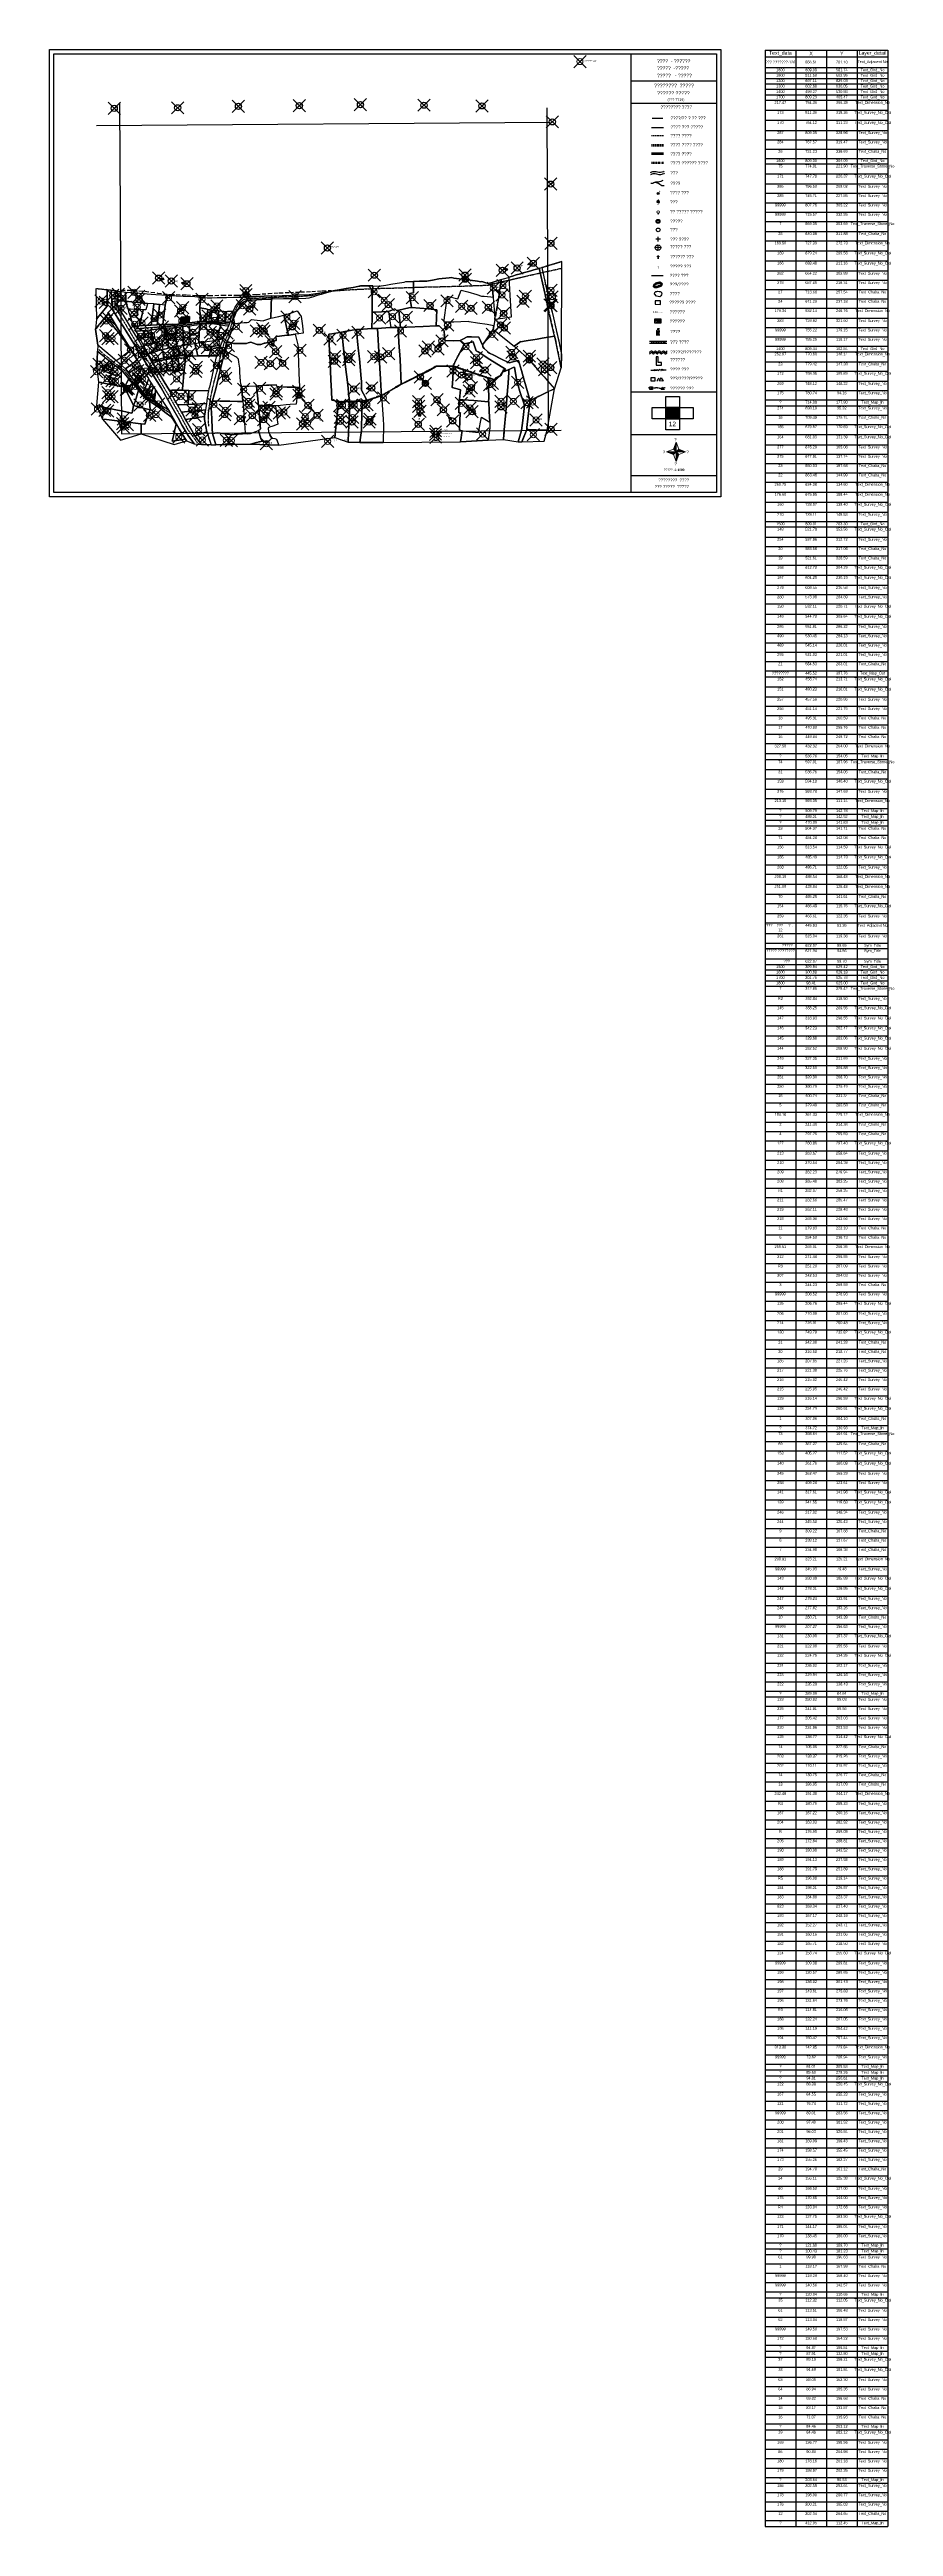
# Model space of a CAD drawing. Header units: millimetres. Extents: x -7 to 1367, y -3308 to 721.
import ezdxf

# ---------------------------------------------------------------- set-up
doc = ezdxf.new("R2010")
doc.units = ezdxf.units.MM
doc.header["$PDMODE"] = 35
doc.header["$PDSIZE"] = 10
for name, pattern in [('ACAD_ISO02W100', [15, 12, -3]), ('ACAD_ISO03W100', [30, 12, -18]), ('ACAD_ISO14W100', [24, 12, -3, 0, -3, 0, -3, 0, -3]), ('DASHED', [0.75, 0.5, -0.25]), ('DASHED2', [9.525, 6.35, -3.175]), ('DOT', [0.25, 0, -0.25])]:
    doc.linetypes.add(name, pattern=pattern)
for name, color, linetype in [('ACT_BEL_23', 7, 'Continuous'), ('Image', 7, 'Continuous'), ('Legend', 250, 'Continuous'), ('Line_Marking_Adusting_Sheet', 1, 'Continuous'), ('Line_Road', 250, 'ACAD_ISO02W100'), ('Poly_Builtup', 3, 'Continuous'), ('Sym_Electric_Pole', 250, 'Continuous'), ('Sym_F', 250, 'Continuous'), ('Sym_Gaonthan', 7, 'Continuous'), ('Sym_Hatch', 1, 'Continuous'), ('Sym_Machine_Station', 7, 'Continuous'), ('Sym_Shivchinh', 250, 'Continuous'), ('Sym_STONE', 250, 'Continuous'), ('Sym_Temple', 1, 'Continuous'), ('Sym_Traverse_Stone', 5, 'Continuous'), ('Sym_Tree', 92, 'Continuous'), ('Text_Dimension_No', 1, 'Continuous'), ('Text_Gird_No', 1, 'Continuous'), ('Text_Survey_No_Old', 5, 'Continuous'), ('Text_Traverse_Stone_No', 1, 'Continuous')]:
    doc.layers.add(name, color=color, linetype=linetype)
doc.layers.add('Line_Cancel', color=1, linetype='Continuous', true_color=0xff0000)
doc.layers.add('Text_Map_Out', color=7, linetype='Continuous', true_color=0x000000)
for name, color, linetype, lineweight in [('Line_Vahivat', 250, 'ACAD_ISO02W100', 25), ('Plane_Table_Station', 1, 'Continuous', 25), ('Poly_Off', 250, 'Continuous', 30), ('Poly_Survey_Bndry', 250, 'Continuous', 30), ('Poly_Survey_Bndry_Cancel', 250, 'Continuous', 30), ('Poly_Village_Bndry', 250, 'Continuous', 30), ('Sym_Direction', 1, 'Continuous', 0), ('Sym_Other', 56, 'Continuous', 30), ('Sym_Scale', 1, 'Continuous', 0), ('Sym_Title', 1, 'ACAD_ISO02W100', 25), ('Sym_Well', 5, 'Continuous', 25), ('Text_Adjacent_No', 250, 'Continuous', 0), ('Text_Map_In', 250, 'Continuous', 0), ('Text_Survey_No', 250, 'Continuous', 0)]:
    doc.layers.add(name, color=color, linetype=linetype, lineweight=lineweight)
doc.layers.add('Text_Chalta_No', color=5, linetype='Continuous', lineweight=0, true_color=0x0000ff)
doc.styles.add('Fence', font='txt.shx')
doc.styles.get("Standard").update_dxf_attribs({"font": 'Sakal Marathi_N_Ship.TTF'})
doc.linetypes.add('FENCE', pattern='A,2,-0.252673,["X",Fence,S=0.75,R=0,X=0,Y=-0.373672],-0.747327', length=3)
doc.dimstyles.get("Standard").update_dxf_attribs({"dimtxt": 0.18, "dimasz": 0.18, "dimexe": 0.18, "dimexo": 0.0625, "dimgap": 0.09, "dimtad": 0, "dimtih": 1, "dimtoh": 1, "dimdec": 4, "dimzin": 0, "dimdsep": 46, "dimtxsty": 'Standard', "dimcen": 0.09, "dimadec": 0, "dimazin": 0, "dimtfac": 1, "dimtdec": 4, "dimtofl": 0, "dimtmove": 0, "dimatfit": 3, "dimfxl": 1, "dimtolj": 1, "dimtzin": 0, "dimarcsym": 0})
picture_1 = doc.add_image_def('image1.jpg', size_in_pixel=(14799, 11239))

# ---------------------------------------------------------------- blocks, each defined once
blk = doc.blocks.new('north')
at = {"layer": 'Sym_Direction'}
for points in [[(-7.6, 0), (-2, -2), (0, 0)], [(-0.1, 7.5), (-2, 2), (0, 0)], [(7.3, 0), (7.4, 0), (2, 2), (0, 0)], [(0, -7.3), (2, -2), (0, 0)]]:
    blk.add_hatch(color=256, dxfattribs=at).paths.add_polyline_path(points)
for p, q in [((-2, 2), (2, -2)), ((-2, -2), (2, 2))]:
    blk.add_line(p, q, dxfattribs=at)
for points in [[(-7.6, 0), (-2, 2)], [(-7.6, 0), (-2, -2)], [(0, 0), (-7.6, 0)], [(-0.1, 7.5), (-2, 2)], [(-0.1, 7.5), (2, 2)], [(0, 0), (-0.1, 7.5)], [(0, 0), (7.3, 0)], [(0, 0), (0, -7.3)], [(2, -2), (7.4, 0), (2, 2)], [(7.4, 0), (2, -2)], [(-0.1, -7.5), (-2, -2)], [(-0.1, -7.5), (2, -2)]]:
    blk.add_lwpolyline(points, dxfattribs=at)
for s, p in [('प', (-10.5, -1.5)), ('उ', (-1.6, 8.2)), ('पू', (8, -1.5)), ('द', (-1.4, -10.7))]:
    blk.add_text(s, height=2.5, dxfattribs=at).set_placement(p)
blk = doc.blocks.new('WELL PAKKA1')
for radius in [0.862, 0.546]:
    blk.add_circle((0, 0), radius)
blk = doc.blocks.new('Sym_Traverse_Stone')
at = {"layer": 'Sym_Traverse_Stone'}
blk.add_lwpolyline([(3.2, -0.7), (2.7, 1.8), (0.7, 3.2), (-1.8, 2.7), (-3.2, 0.7), (-2.7, -1.8), (-0.7, -3.2), (1.8, -2.7)], close=True, dxfattribs=at)
blk = doc.blocks.new('Electric_Pole')
at = {"layer": 'Sym_Electric_Pole'}
for points, const_width in [([(-0.7, 2.2), (-0.7, 2.7)], 0.1), ([(-0.7, 2.2), (-0.7, 2.7)], 0.064), ([(-0.8, 2.2), (0.8, 2.2)], 0.1), ([(0, 2.2), (0, 2.7)], 0.1), ([(0, 2.2), (0, 2.7)], 0.064), ([(0, 2.2), (0, 0)], 0.1), ([(0.7, 2.2), (0.7, 2.7)], 0.1)]:
    blk.add_lwpolyline(points, dxfattribs=dict(at, const_width=const_width))
blk = doc.blocks.new('F')
at = {"layer": 'Sym_F'}
h = blk.add_hatch(color=256, dxfattribs=at)
h.paths.add_polyline_path([(-1, 0, 1), (1, 0, 1)])
h.paths.add_polyline_path([(0.7, 0, -1), (-0.7, 0, -1)], flags=16)
for radius in [1, 0.688]:
    blk.add_circle((0, 0), radius, dxfattribs=at)
at = {"layer": 'Sym_F', "linetype": 'Continuous'}
blk.add_text('F', height=1.8, dxfattribs=at).set_placement((0.8, 1.2, 1058.4))
blk = doc.blocks.new('Tree')
at = {"layer": 'Sym_Tree'}
for p, q in [((-0.2, 0), (0.1, 0)), ((0.1, 3), (0, 3))]:
    blk.add_line(p, q, dxfattribs=at)
at = {"layer": 'Sym_Tree', "color": 82, "const_width": 0.8}
for points in [[(-0.4, 1.7), (-0.3, 1.5)], [(-0.2, 1.7), (-0.1, 1.5)], [(-0.1, 1.5), (-0.1, 2.6)], [(-0.1, 1.5), (-0.1, 2.6)], [(0.1, 1.6), (0.1, 2.8)], [(0.2, 1.4), (0.2, 2.6)], [(0.4, 1.7), (0.6, 1.5)], [(0.6, 1.6), (0.4, 1.5)]]:
    blk.add_lwpolyline(points, dxfattribs=at)
at = {"layer": 'Sym_Tree', "color": 34}
blk.add_lwpolyline([(0, 0, 0.48, 0.16, 0), (0, 0.3, 0.16, 0.16, 0), (0, 1.5, 0.16, 0.16, 0)], format="xyseb", dxfattribs=at)
at = {"layer": 'Sym_Tree', "color": 82}
blk.add_open_spline([(-0.1, 1.4), (-0.2, 1.4), (-0.3, 1.2), (-0.5, 1.2), (-0.6, 1.2), (-0.8, 1.4), (-1, 1.5), (-0.9, 1.8), (-0.9, 2.1), (-0.6, 2.2), (-0.6, 2.6), (-0.4, 2.8), (-0.2, 3), (0, 3), (0, 3)], degree=3, knots=[0, 0, 0, 0, 0.357151, 0.545743, 0.741494, 0.970117, 1.319935, 1.641608, 1.935314, 2.250626, 2.755061, 3.137005, 3.457298, 3.618487, 3.618487, 3.618487, 3.618487], dxfattribs=at)
blk.add_spline([(0.1, 1.4), (0.3, 1.2), (0.4, 1.2), (0.6, 1.2), (0.8, 1.3), (1, 1.4), (1, 1.7), (0.9, 1.9), (0.8, 2.1), (0.7, 2.5), (0.5, 2.8), (0.3, 3), (0.1, 3)], degree=3, dxfattribs=at)
for points in [[(-0.7, 2.1), (-0.8, 2.1), (-0.8, 2.1), (-0.9, 2)], [(-0.8, 2), (-0.8, 2), (-0.9, 2), (-0.8, 2.1)], [(-0.9, 2), (-0.8, 2.1), (-0.8, 1.9), (-0.8, 2)], [(-0.9, 1.9), (-0.9, 1.9), (-0.8, 1.8), (-0.7, 2)], [(-0.8, 2), (-0.8, 1.8), (-0.9, 1.9), (-0.8, 1.8)], [(-0.8, 2), (-0.8, 2), (-0.9, 2), (-0.9, 1.9)], [(-0.8, 1.9), (-0.8, 2), (-0.9, 1.9)], [(-0.9, 1.9), (-0.9, 1.9), (-0.8, 2), (-0.9, 1.9)], [(-0.9, 1.9), (-0.9, 1.9), (-0.9, 1.9), (-0.9, 2)], [(-0.9, 1.9), (-0.9, 2), (-0.9, 2)], [(-0.9, 2), (-0.9, 2), (-0.8, 2)], [(-0.8, 2), (-0.8, 2), (-0.8, 2), (-0.9, 1.9)], [(-0.8, 2), (-0.9, 1.9), (-0.9, 1.6), (-0.6, 1.6)], [(-0.9, 1.9), (-0.9, 1.9), (-0.9, 1.7)], [(-0.9, 1.7), (-0.9, 1.6), (-0.9, 1.9), (-0.9, 1.7)], [(-0.9, 1.9), (-0.9, 1.9), (-0.6, 1.6), (-0.6, 1.7)], [(-0.8, 1.8), (-0.8, 1.8), (-0.9, 1.9), (-0.7, 1.9)], [(-0.9, 1.9), (-0.9, 1.9), (-0.9, 1.8), (-0.8, 1.8)], [(-0.9, 1.8), (-0.8, 1.8), (-0.9, 1.8), (-0.8, 1.9)], [(-0.9, 1.8), (-0.8, 1.9), (-0.9, 1.4), (-0.8, 1.4)], [(-0.9, 1.7), (-0.9, 1.7), (-0.9, 1.7), (-0.9, 1.6)], [(-0.9, 1.6), (-0.6, 1.6), (-0.6, 1.2), (-0.7, 1.3)], [(-0.9, 1.5), (-0.9, 1.5), (-0.9, 1.6), (-0.7, 1.3)], [(-0.9, 1.6), (-0.7, 1.3), (-0.7, 1.3), (-0.8, 1.3)], [(-0.7, 1.4), (-0.8, 1.3), (-0.9, 1.6), (-0.7, 1.4)], [(-0.9, 1.6), (-0.7, 1.4), (-0.7, 1.4), (-0.9, 1.5)], [(-0.9, 1.4), (-0.9, 1.5), (-0.9, 1.5), (-0.9, 1.6)], [(-0.7, 1.4), (-0.9, 1.5), (-0.9, 1.4), (-0.9, 1.5)], [(-0.9, 1.4), (-0.8, 1.4), (-0.7, 1.3), (-0.8, 1.3)], [(-0.5, 2.2), (-0.5, 1.6), (-0.8, 1.8), (-0.6, 2)], [(-0.8, 2.1), (-0.8, 2.1), (-0.7, 2.2)], [(-0.5, 1.6), (-0.8, 1.8), (-0.7, 2.1), (-0.6, 2.1)], [(-0.7, 2.1), (-0.7, 2.1), (-0.7, 2.1), (-0.8, 2.1)], [(-0.7, 2), (-0.8, 2), (-0.8, 2), (-0.5, 2.1)], [(-0.8, 2.1), (-0.8, 2.1), (-0.8, 2.1)], [(-0.8, 2.1), (-0.8, 2.1), (-0.8, 2.1), (-0.7, 2.1)], [(-0.8, 2.1), (-0.7, 2.1), (-0.7, 2.1), (-0.8, 2.1)], [(-0.7, 2), (-0.7, 2.1), (-0.8, 2), (-0.8, 1.8)], [(-0.7, 2.1), (-0.7, 2), (-0.8, 2), (-0.7, 2.1)], [(-0.8, 2), (-0.7, 2.1), (-0.7, 2), (-0.8, 2)], [(-0.7, 2), (-0.8, 2), (-0.7, 2), (-0.7, 2.1)], [(-0.7, 2), (-0.7, 2.1), (-0.8, 2), (-0.7, 2.1)], [(-0.8, 1.8), (-0.6, 2), (-0.7, 1.7), (-0.7, 1.5)], [(-0.8, 2), (-0.8, 2), (-0.7, 2), (-0.8, 2)], [(-0.7, 2), (-0.7, 1.9), (-0.8, 1.8), (-0.7, 1.9)], [(-0.7, 1.9), (-0.7, 1.9), (-0.7, 1.9), (-0.8, 2)], [(-0.7, 1.9), (-0.8, 2), (-0.7, 1.9), (-0.8, 1.8)], [(-0.8, 2), (-0.8, 2), (-0.8, 2)], [(-0.5, 1.6), (-0.7, 1.7), (-0.5, 1.6), (-0.8, 1.8)], [(-0.6, 1.6), (-0.6, 1.7), (-0.5, 1.8), (-0.8, 1.8)], [(-0.5, 1.8), (-0.8, 1.8), (-0.8, 1.8)], [(-0.8, 1.8), (-0.8, 1.8), (-0.8, 1.7), (-0.8, 1.8)], [(-0.8, 1.7), (-0.8, 1.8), (-0.6, 1.7), (-0.8, 1.8)], [(-0.6, 1.7), (-0.8, 1.8), (-0.8, 1.8), (-0.6, 1.7)], [(-0.8, 1.8), (-0.6, 1.7), (-0.8, 1.8), (-0.7, 1.8)], [(-0.8, 1.8), (-0.7, 1.8), (-0.8, 1.8)], [(-0.8, 1.8), (-0.8, 1.8), (-0.6, 1.8), (-0.7, 1.7)], [(-0.6, 1.8), (-0.7, 1.7), (-0.8, 1.8), (-0.7, 1.8)], [(-0.7, 1.3), (-0.8, 1.3), (-0.7, 1.4), (-0.8, 1.3)], [(-0.7, 1.4), (-0.8, 1.3), (-0.7, 1.4), (-0.8, 1.3)], [(-0.7, 1.3), (-0.8, 1.3), (-0.8, 1.3), (-0.7, 1.4)], [(-0.8, 1.3), (-0.7, 1.4), (-0.8, 1.4), (-0.8, 1.3)], [(-0.8, 1.4), (-0.8, 1.3), (-0.8, 1.3), (-0.7, 1.3)], [(-0.8, 1.3), (-0.7, 1.3), (-0.7, 1.3), (-0.7, 1.4)], [(-0.7, 1.3), (-0.7, 1.4), (-0.8, 1.4), (-0.7, 1.4)], [(-0.7, 1.3), (-0.8, 1.3), (-0.8, 1.3), (-0.7, 1.4)], [(-0.8, 1.3), (-0.7, 1.4), (-0.6, 1.2), (-0.5, 1.2)], [(-0.7, 1.3), (-0.7, 1.3), (-0.7, 1.3), (-0.8, 1.3)], [(-0.6, 2.3), (-0.6, 2.3), (-0.7, 2.2), (-0.6, 2.2)], [(-0.7, 2.1), (-0.6, 2.1), (-0.6, 2.2), (-0.6, 2.1)], [(-0.6, 2.2), (-0.6, 2.2), (-0.7, 2.1)], [(-0.7, 2.1), (-0.7, 2.1), (-0.7, 2.2), (-0.6, 2.2)], [(-0.7, 2.1), (-0.7, 2.1), (-0.7, 2.1), (-0.6, 2.2)], [(-0.6, 2.1), (-0.6, 2.2), (-0.7, 2.1), (-0.6, 2.1)], [(-0.7, 2.1), (-0.6, 2.1), (-0.6, 2.2), (-0.7, 2.1)], [(-0.6, 2.2), (-0.7, 2.1), (-0.6, 2.1), (-0.6, 2.2)], [(-0.7, 2.1), (-0.7, 2.1), (-0.7, 2.1)], [(-0.7, 2.1), (-0.7, 2.1), (-0.7, 2.1)], [(-0.7, 1.9), (-0.6, 1.9), (-0.6, 2), (-0.6, 2.1)], [(-0.6, 2.1), (-0.6, 2), (-0.7, 2), (-0.7, 2.1)], [(-0.7, 2), (-0.7, 2), (-0.7, 2.1), (-0.7, 2)], [(-0.7, 2), (-0.7, 2), (-0.6, 2), (-0.6, 1.9)], [(-0.7, 2), (-0.7, 2), (-0.7, 2), (-0.7, 1.9)], [(-0.7, 2), (-0.7, 1.9), (-0.7, 2), (-0.7, 1.9)], [(-0.6, 1.9), (-0.6, 1.9), (-0.7, 1.9), (-0.6, 1.9)], [(-0.7, 1.7), (-0.7, 1.5), (-0.7, 1.5), (-0.5, 1.5)], [(-0.7, 1.5), (-0.5, 1.5), (-0.5, 1.6), (-0.7, 1.7)], [(-0.2, 1.3), (-0.1, 1.4), (-0.5, 1.6), (-0.7, 1.3)], [(-0.5, 1.6), (-0.7, 1.3), (-0.3, 1.4), (-0.5, 1.2)], [(-0.7, 1.3), (-0.7, 1.3), (-0.7, 1.3), (-0.6, 1.3)], [(-0.4, 2.7), (-0.5, 2.6), (-0.6, 2.5), (-0.6, 2.4)], [(-0.4, 2.5), (-0.5, 2.6), (-0.5, 2.5), (-0.6, 2.4)], [(-0.5, 2.5), (-0.5, 2.6), (-0.6, 2.5), (-0.5, 2.5)], [(-0.6, 2.5), (-0.6, 2.4), (-0.4, 2.4), (-0.4, 2.5)], [(-0.5, 2.5), (-0.5, 2.5), (-0.6, 2.5), (-0.5, 2.5)], [(-0.6, 2.4), (-0.6, 2.4), (-0.6, 2.4), (-0.5, 2.5)], [(-0.6, 2.4), (-0.6, 2.4), (-0.6, 2.5), (-0.5, 2.5)], [(-0.6, 2.5), (-0.5, 2.5), (-0.5, 2.5), (-0.6, 2.5)], [(-0.6, 2.2), (-0.3, 2.2), (-0.5, 2.5), (-0.4, 2.3)], [(-0.5, 2.5), (-0.4, 2.3), (-0.3, 2.2), (-0.6, 2.2)], [(-0.6, 2.2), (-0.6, 2.2), (-0.6, 2.4), (-0.6, 2.3)], [(-0.6, 2.4), (-0.6, 2.3), (-0.6, 2.3), (-0.6, 2.4)], [(-0.6, 2.3), (-0.6, 2.4), (-0.6, 2.3), (-0.6, 2.2)], [(-0.3, 2.4), (-0.3, 2.2), (-0.6, 2.2), (-0.3, 2.2)], [(-0.6, 2.2), (-0.6, 2.2), (-0.4, 2.2), (-0.2, 2.2)], [(-0.6, 2.2), (-0.6, 2.1), (-0.6, 2), (-0.6, 2.1)], [(-0.6, 2), (-0.6, 2.1), (-0.6, 2.2)], [(-0.6, 2.2), (-0.6, 2.2), (-0.6, 2.2)], [(-0.6, 2.2), (-0.6, 2.2), (-0.6, 2.1), (-0.6, 2.2)], [(-0.3, 2.2), (-0.6, 2.2), (-0.4, 2.2)], [(-0.5, 2.2), (-0.3, 2.1), (-0.5, 2.2), (-0.6, 2.2)], [(-0.6, 2), (-0.6, 2), (-0.6, 2), (-0.6, 2.1)], [(-0.6, 2.1), (-0.6, 2.1), (-0.6, 2.1), (-0.6, 2)], [(-0.6, 2), (-0.6, 1.9), (-0.5, 1.6), (-0.6, 1.6)], [(-0.5, 1.6), (-0.6, 1.6), (-0.6, 1.8), (-0.6, 1.9)], [(-0.6, 1.2), (-0.5, 1.2), (-0.4, 1.2), (-0.3, 1.2)], [(-0.5, 1.2), (-0.5, 1.2), (-0.6, 1.2), (-0.5, 1.2)], [(0, 3), (-0.3, 2.8), (-0.4, 2.7), (-0.5, 2.6)], [(-0.5, 2.6), (-0.5, 2.6), (-0.4, 2.8), (-0.3, 2.8)], [(-0.4, 2.4), (-0.4, 2.5), (-0.4, 2.5), (-0.5, 2.7)], [(-0.4, 2.5), (-0.5, 2.7), (-0.5, 2.6), (-0.5, 2.5)], [(-0.4, 2.7), (-0.4, 2.7), (-0.5, 2.7), (-0.4, 2.7)], [(-0.5, 2.6), (-0.5, 2.5), (-0.5, 2.5), (-0.4, 2.5)], [(-0.5, 2.5), (-0.4, 2.5), (-0.4, 2.5), (-0.5, 2.6)], [(-0.5, 2.5), (-0.5, 2.5), (-0.5, 2.5), (-0.5, 2.6)], [(-0.5, 2.6), (-0.5, 2.6), (-0.5, 2.5), (-0.5, 2.6)], [(-0.3, 2.4), (-0.1, 2.4), (-0.3, 2.4), (-0.5, 2.5)], [(-0.3, 2.4), (-0.5, 2.5), (-0.3, 2.4), (-0.3, 2.2)], [(-0.3, 2.1), (-0.3, 2.2), (-0.5, 2.2), (-0.3, 2.1)], [(-0.3, 1.4), (-0.5, 1.2), (-0.2, 1.3), (-0.3, 1.4)], [(-0.2, 1.3), (-0.3, 1.4), (-0.3, 1.3), (-0.5, 1.2)], [(-0.3, 1.3), (-0.5, 1.2), (-0.3, 1.2), (-0.4, 1.2)], [(-0.5, 1.2), (-0.5, 1.2), (-0.3, 1.2), (-0.3, 1.3)], [(-0.5, 1.2), (-0.5, 1.2), (-0.3, 1.2), (-0.3, 1.3)], [(-0.4, 2.7), (-0.4, 2.7), (0, 3), (-0.1, 3)], [(-0.3, 2.8), (-0.2, 2.9), (-0.3, 2.8), (-0.4, 2.8)], [(-0.4, 2.6), (-0.3, 2.6), (-0.3, 2.8), (0.1, 2.9)], [(-0.3, 2.8), (0.1, 2.9), (-0.3, 2.8), (-0.4, 2.8)], [(-0.4, 2.8), (-0.3, 2.8), (-0.4, 2.7), (-0.4, 2.8)], [(-0.3, 2.8), (-0.4, 2.8), (-0.4, 2.7), (-0.3, 2.8)], [(-0.4, 2.5), (-0.4, 2.7), (-0.4, 2.7), (-0.3, 2.8)], [(-0.4, 2.7), (-0.3, 2.8), (-0.3, 2.6), (-0.4, 2.7)], [(-0.3, 2.6), (-0.4, 2.7), (-0.4, 2.6), (-0.3, 2.6)], [(-0.4, 2.7), (-0.4, 2.7), (-0.1, 2.5), (0.1, 2.5)], [(-0.4, 2.2), (-0.2, 2.2), (0, 2.3), (0.1, 2.5)], [(-0.4, 2.2), (-0.4, 2.2), (-0.3, 2.1), (-0.3, 2.2)], [(-0.4, 1.2), (-0.3, 1.2), (-0.2, 1.3), (-0.1, 1.4)], [(-0.3, 1.2), (-0.3, 1.3), (-0.3, 1.3), (-0.4, 1.2)], [(-0.3, 1.2), (-0.3, 1.2), (-0.4, 1.2), (-0.3, 1.2)], [(0.2, 3), (-0.1, 2.8), (-0.3, 2.8), (0, 3)], [(-0.3, 2.8), (0, 3), (0.1, 3), (0, 2.9)], [(-0.2, 2.9), (-0.2, 3), (-0.2, 2.9), (-0.3, 2.8)], [(-0.2, 2.9), (-0.2, 2.9), (-0.3, 2.8), (-0.2, 2.9)], [(-0.1, 2.5), (0.1, 2.5), (-0.3, 2.4), (-0.1, 2.4)], [(0.3, 1.8), (-0.2, 1.8), (-0.3, 2.2), (-0.3, 1.6)], [(-0.3, 1.2), (-0.3, 1.3), (-0.2, 1.3), (-0.3, 1.3)], [(-0.2, 1.3), (-0.3, 1.3), (-0.2, 1.3), (-0.3, 1.3)], [(-0.2, 1.3), (-0.3, 1.3), (-0.3, 1.2)], [(-0.3, 1.3), (-0.3, 1.3), (-0.3, 1.2), (-0.3, 1.3)], [(-0.3, 1.2), (-0.3, 1.2), (-0.3, 1.2)], [(0, 3), (-0.1, 3), (-0.2, 3), (-0.2, 2.9)], [(-0.1, 3), (-0.1, 3), (-0.2, 3), (-0.1, 3)], [(-0.1, 3), (-0.1, 3), (-0.2, 3), (-0.2, 2.9)], [(-0.1, 3), (-0.1, 3), (-0.1, 3), (-0.2, 2.9)], [(-0.2, 2.9), (-0.2, 2.9), (-0.2, 2.9), (-0.2, 3)], [(-0.2, 2.7), (-0.1, 2.8), (0.2, 3), (0.3, 2.6)], [(-0.1, 2.8), (-0.1, 2.8), (-0.2, 2.7), (-0.1, 2.8)], [(0.3, 2.6), (-0.1, 2.6), (-0.2, 2.5), (-0.2, 2.7)], [(-0.1, 2.4), (-0.1, 2.4), (0.3, 1.8), (-0.2, 1.8)], [(0, 3), (0.1, 3), (0.2, 3), (-0.1, 2.8)], [(-0.1, 3), (-0.1, 3), (-0.1, 3)], [(0.2, 3), (0.3, 2.6), (-0.1, 2.6), (-0.1, 2.8)], [(-0.1, 2.8), (-0.1, 2.8), (-0.1, 2.8)], [(-0.1, 2.6), (-0.1, 2.8), (0.3, 2.6), (-0.1, 2.6)], [(0.2, 2.3), (0.3, 2.5), (0.3, 2.6), (-0.1, 2.6)], [(0.1, 3), (0, 2.9), (0, 2.9), (0, 3)], [(0, 2.9), (0, 2.9), (0, 2.9), (0, 3)], [(0, 3), (0, 3), (0.1, 3), (0, 3)], [(0.1, 3), (0, 3), (0.1, 3), (0.2, 3)], [(0.4, 2.3), (0.4, 2.4), (0, 1.8), (0.5, 1.8)], [(0, 1.8), (0.5, 1.8), (0.6, 2.1), (0.5, 1.6)], [(0.1, 3), (0.2, 3), (0.3, 2.9), (0.3, 3)], [(0.1, 2.9), (0.1, 3), (0.2, 2.9), (0.1, 3)], [(0.2, 2.9), (0.1, 3), (0.1, 3), (0.1, 2.9)], [(0.6, 2.7), (0.5, 2.8), (0.2, 3), (0.1, 2.6)], [(0.2, 3), (0.1, 2.6), (0.4, 2.6), (0.4, 2.8)], [(0.6, 2.6), (0.4, 2.6), (0.4, 2.8), (0.1, 3)], [(0.4, 2.8), (0.1, 3), (0.4, 2.8), (0.5, 2.7)], [(0.1, 2.9), (0.1, 2.9), (0.1, 2.9)], [(0.4, 2.6), (0.4, 2.8), (0.1, 2.6), (0.4, 2.6)], [(0.1, 2.3), (0.1, 2.5), (0.1, 2.6), (0.4, 2.6)], [(0.1, 2.6), (0.4, 2.6), (0.4, 2.4), (0.4, 2.3)], [(0.1, 2.6), (0.4, 2.6), (0.5, 2.5), (0.6, 2.6)], [(0.6, 2.6), (0.6, 2.6), (0.2, 2.5), (0.1, 2.5)], [(0.5, 2.1), (0.3, 2.1), (0.1, 2.3), (0.1, 2.5)], [(0.2, 2.5), (0.1, 2.5), (0.4, 2.4), (0.2, 2.4)], [(0.2, 1.3), (0.1, 1.4), (0.5, 1.6), (0.6, 1.2)], [(0.4, 1.2), (0.3, 1.2), (0.2, 1.3), (0.1, 1.4)], [(0.1, 1.4), (0.1, 1.4), (0.2, 1.4), (0.1, 1.4)], [(0.1, 1.2), (0.1, 1.2), (0.1, 1.2)], [(0.2, 3), (0.5, 2.8), (0.6, 2.7), (0.7, 2.5)], [(0.6, 2.6), (0.6, 2.7), (0.2, 3), (0.3, 3)], [(0.4, 2.4), (0.2, 2.4), (0.4, 2.3), (0.6, 2.4)], [(0.3, 2.1), (0.3, 2.1), (0.2, 2), (0.2, 2.1)], [(0.3, 1.4), (0.5, 1.2), (0.2, 1.3), (0.3, 1.4)], [(0.2, 1.3), (0.3, 1.4), (0.3, 1.2), (0.5, 1.2)], [(0.3, 1.2), (0.3, 1.2), (0.2, 1.3), (0.3, 1.2)], [(0.2, 1.3), (0.3, 1.2), (0.2, 1.3), (0.3, 1.2)], [(0.2, 1.3), (0.3, 1.2), (0.3, 1.2)], [(0.4, 2.9), (0.4, 2.9), (0.3, 2.9), (0.3, 3)], [(0.3, 2.9), (0.3, 2.9), (0.3, 3), (0.4, 2.9)], [(0.7, 2.1), (0.7, 2.1), (0.5, 2.1), (0.3, 2.1)], [(0.5, 1.6), (0.6, 1.2), (0.3, 1.4), (0.5, 1.2)], [(0.6, 1.2), (0.5, 1.2), (0.4, 1.2), (0.3, 1.2)], [(0.3, 1.2), (0.3, 1.2), (0.3, 1.2), (0.4, 1.2)], [(0.3, 1.2), (0.4, 1.2), (0.4, 1.2), (0.5, 1.2)], [(0.4, 2.9), (0.4, 2.9), (0.4, 2.9), (0.5, 2.8)], [(0.4, 2.9), (0.4, 2.9), (0.5, 2.8), (0.4, 2.9)], [(0.5, 2.8), (0.4, 2.9), (0.5, 2.8), (0.5, 2.7)], [(0.5, 2.5), (0.6, 2.6), (0.6, 2.7), (0.4, 2.8)], [(0.6, 2.7), (0.4, 2.8), (0.4, 2.6), (0.6, 2.6)], [(0.4, 2.8), (0.5, 2.7), (0.6, 2.7), (0.5, 2.6)], [(0.6, 2.7), (0.5, 2.6), (0.5, 2.8), (0.4, 2.8)], [(0.5, 2.8), (0.4, 2.8), (0.6, 2.6), (0.6, 2.7)], [(0.4, 2.6), (0.6, 2.6), (0.6, 2.6), (0.4, 2.6)], [(0.4, 2.4), (0.4, 2.3), (0.4, 2.3), (0.4, 2.4)], [(0.4, 2.3), (0.6, 2.4), (0.4, 2.3), (0.4, 2.2)], [(0.7, 2.1), (0.4, 2.2), (0.6, 2.4), (0.5, 2.2)], [(0.6, 2.4), (0.5, 2.2), (0.4, 2.2), (0.7, 2.1)], [(0.4, 2.3), (0.4, 2.2), (0.7, 2.1), (0.4, 2.2)], [(0.4, 2.2), (0.7, 2.1), (0.5, 2.1)], [(0.4, 2), (0.4, 2.1), (0.6, 2.1), (0.4, 2)], [(0.6, 2.1), (0.4, 2), (0.6, 2.1), (0.7, 2.1)], [(0.7, 1.3), (0.6, 1.3), (0.4, 1.2), (0.6, 1.3)], [(0.6, 1.3), (0.6, 1.3), (0.6, 1.3), (0.4, 1.2)], [(0.6, 1.3), (0.4, 1.2), (0.5, 1.2), (0.5, 1.3)], [(0.6, 1.3), (0.5, 1.3), (0.4, 1.2), (0.5, 1.2)], [(0.5, 1.2), (0.5, 1.2), (0.4, 1.2), (0.6, 1.3)], [(0.4, 1.2), (0.6, 1.3), (0.6, 1.3), (0.5, 1.3)], [(0.5, 1.2), (0.5, 1.2), (0.5, 1.2), (0.4, 1.2)], [(0.4, 1.2), (0.5, 1.2), (0.6, 1.2), (0.5, 1.2)], [(0.6, 2.5), (0.7, 2.5), (0.6, 2.7), (0.5, 2.8)], [(0.5, 2.8), (0.5, 2.7), (0.6, 2.7), (0.5, 2.8)], [(0.6, 2.4), (0.5, 2.5), (0.5, 2.5), (0.6, 2.6)], [(0.5, 2.5), (0.6, 2.6), (0.7, 2.5), (0.7, 2.4)], [(0.7, 2.4), (0.7, 2.3), (0.6, 2.4), (0.5, 2.5)], [(0.7, 2.5), (0.7, 2.4), (0.6, 2.4), (0.5, 2.5)], [(0.6, 2.4), (0.5, 2.5), (0.5, 2.5), (0.7, 2.5)], [(0.5, 2.5), (0.7, 2.5), (0.6, 2.4), (0.7, 2.3)], [(0.6, 2.1), (0.5, 1.6), (0.8, 1.7), (0.7, 2)], [(0.5, 1.6), (0.8, 1.7), (0.8, 2), (0.7, 2)], [(0.7, 1.9), (0.7, 1.9), (0.5, 1.6), (0.6, 1.6)], [(0.5, 1.6), (0.7, 1.6), (0.5, 1.6), (0.8, 1.7)], [(0.7, 1.6), (0.7, 1.5), (0.7, 1.5), (0.5, 1.5)], [(0.7, 1.5), (0.5, 1.5), (0.5, 1.6), (0.7, 1.6)], [(0.5, 1.3), (0.7, 1.4), (0.7, 1.3), (0.7, 1.4)], [(0.5, 1.2), (0.5, 1.3), (0.6, 1.3), (0.5, 1.3)], [(0.8, 1.3), (0.7, 1.3), (0.6, 1.2), (0.5, 1.2)], [(0.6, 2.7), (0.7, 2.5), (0.7, 2.4), (0.7, 2.3)], [(0.6, 2.6), (0.6, 2.6), (0.6, 2.6), (0.6, 2.7)], [(0.7, 2.4), (0.7, 2.3), (0.6, 2.5), (0.7, 2.5)], [(0.8, 1.9), (0.8, 2), (0.9, 1.9), (0.6, 2.1)], [(0.6, 2.1), (0.7, 2.1), (0.7, 1.9), (0.7, 2)], [(0.7, 1.9), (0.7, 1.8), (0.6, 1.9), (0.7, 1.9)], [(0.9, 1.9), (1, 1.8), (1, 1.5), (0.6, 1.5)], [(0.9, 1.8), (0.9, 1.8), (0.6, 1.5), (0.7, 1.6)], [(0.6, 1.5), (0.7, 1.6), (0.6, 1.8), (0.8, 1.7)], [(0.6, 1.8), (0.8, 1.7), (0.8, 1.7)], [(0.9, 1.4), (0.9, 1.4), (1, 1.5), (0.6, 1.2)], [(1, 1.5), (0.6, 1.2), (0.6, 1.2), (0.7, 1.3)], [(0.7, 2.5), (0.7, 2.5), (0.7, 2.4), (0.7, 2.5)], [(0.7, 2.5), (0.7, 2.5), (0.7, 2.4), (0.7, 2.5)], [(0.7, 2.4), (0.7, 2.5), (0.7, 2.3), (0.7, 2.4)], [(0.7, 2.4), (0.7, 2.4), (0.7, 2.5), (0.7, 2.4)], [(0.7, 2.5), (0.7, 2.4), (0.7, 2.4), (0.7, 2.3)], [(0.7, 2.2), (0.7, 2.1), (0.7, 2.3), (0.7, 2.2)], [(0.7, 2.3), (0.7, 2.2), (0.7, 2.2), (0.7, 2.3)], [(0.7, 2.2), (0.7, 2.3), (0.7, 2.2), (0.7, 2.1)], [(0.7, 2.1), (0.7, 2.1), (0.7, 2.1), (0.7, 2.2)], [(0.7, 2.1), (0.7, 2.2), (0.8, 2)], [(0.8, 2.1), (0.8, 2), (0.8, 2.1), (0.7, 2.2)], [(0.8, 2), (0.8, 2), (0.8, 2), (0.7, 2.2)], [(0.7, 2.1), (0.7, 2.1), (0.7, 2.1), (0.7, 2.2)], [(0.7, 2.2), (0.7, 2.2), (0.8, 2.1), (0.7, 2.2)], [(0.7, 2.2), (0.7, 2.2), (0.7, 2.2), (0.7, 2.1)], [(0.8, 2), (0.7, 2), (0.7, 2.1), (0.7, 2)], [(0.7, 2), (0.7, 2), (0.7, 2.1)], [(0.7, 2.1), (0.7, 2.1), (0.7, 2.1)], [(0.7, 2.1), (0.7, 2.1), (0.8, 2), (0.7, 2.1)], [(0.8, 2), (0.7, 2.1), (0.7, 2.1), (0.8, 2)], [(0.8, 1.7), (0.7, 2), (0.7, 1.6), (0.7, 1.5)], [(0.7, 2), (0.7, 2), (0.7, 1.9), (0.8, 1.9)], [(0.7, 2), (0.7, 2), (0.8, 1.9), (0.8, 2)], [(0.7, 1.8), (0.7, 1.8), (0.7, 1.9), (0.7, 1.8)], [(0.7, 1.9), (0.7, 1.8), (0.7, 1.9), (0.7, 1.8)], [(0.7, 1.8), (0.7, 1.8), (0.7, 1.8), (0.7, 1.9)], [(0.8, 1.9), (0.8, 1.9), (0.8, 1.9), (0.7, 1.8)], [(0.8, 1.9), (0.7, 1.8), (0.8, 1.7), (0.8, 1.8)], [(0.8, 1.6), (0.9, 1.8), (0.7, 1.6), (0.8, 1.7)], [(0.8, 1.7), (0.8, 1.7), (0.7, 1.8), (0.8, 1.7)], [(0.7, 1.6), (0.8, 1.7), (0.8, 1.7), (0.7, 1.6)], [(0.8, 1.7), (0.7, 1.6), (0.8, 1.7), (0.7, 1.7)], [(0.8, 1.7), (0.7, 1.7), (0.8, 1.7)], [(0.7, 1.3), (0.7, 1.3), (1, 1.5), (0.7, 1.3)], [(1, 1.5), (0.7, 1.3), (0.7, 1.3), (0.9, 1.4)], [(0.9, 2), (0.9, 2), (0.8, 2.1), (0.8, 2)], [(0.8, 2), (0.9, 2), (0.8, 2.1)], [(0.8, 2.1), (0.8, 2.1), (0.8, 2.1), (0.8, 2)], [(0.8, 2), (0.8, 2), (0.8, 2)], [(0.8, 2), (0.8, 2), (0.8, 2)], [(0.8, 2), (0.8, 2), (0.8, 2), (0.9, 2)], [(0.9, 1.9), (0.9, 1.9), (0.8, 1.9), (0.8, 2)], [(0.9, 2), (0.9, 2), (0.9, 2), (0.8, 2)], [(0.9, 2), (0.8, 2), (0.9, 2), (0.8, 2)], [(0.9, 2), (0.8, 2), (0.9, 2)], [(0.9, 2), (0.9, 2), (0.9, 2), (0.8, 2)], [(0.9, 2), (0.8, 2), (0.8, 2), (0.9, 2)], [(0.8, 2), (0.9, 2), (0.8, 2), (0.9, 2)], [(0.8, 1.9), (0.8, 2), (0.8, 2), (0.8, 1.7)], [(0.8, 2), (0.8, 1.7), (1, 1.8), (0.8, 1.7)], [(0.8, 1.9), (0.8, 1.9), (0.8, 2), (0.8, 1.9)], [(0.8, 1.9), (0.8, 1.9), (0.8, 1.9), (0.8, 2)], [(1, 1.8), (1, 1.8), (0.9, 1.8), (0.8, 1.9)], [(0.8, 1.9), (0.8, 1.9), (0.8, 1.9), (0.8, 1.7)], [(0.9, 1.7), (0.9, 1.8), (0.9, 1.3), (0.8, 1.3)], [(0.8, 1.7), (0.8, 1.7), (0.8, 1.6), (0.9, 1.8)], [(0.9, 1.7), (0.9, 1.7), (0.9, 1.8), (0.8, 1.8)], [(0.8, 1.7), (0.8, 1.7), (0.8, 1.7), (0.9, 1.7)], [(0.9, 1.9), (0.9, 1.9), (0.9, 1.8), (0.9, 1.9)], [(0.9, 1.9), (0.9, 1.9), (0.9, 1.9), (0.9, 1.8)], [(0.9, 1.9), (0.9, 1.9), (0.9, 1.9)], [(0.9, 1.8), (0.9, 1.9), (0.9, 1.8)], [(0.9, 1.8), (0.9, 1.8), (0.9, 1.9), (1, 1.8)], [(0.9, 1.9), (1, 1.8), (0.9, 1.8), (0.9, 1.9)], [(0.9, 1.8), (0.9, 1.9), (0.9, 1.8), (1, 1.8)], [(0.9, 1.8), (1, 1.8), (1, 1.8), (0.9, 1.9)], [(1, 1.8), (0.9, 1.9), (0.9, 1.9)], [(0.9, 1.9), (0.9, 1.9), (0.9, 1.9)], [(0.9, 1.9), (0.9, 1.9), (0.9, 1.9), (1, 1.8)], [(0.9, 1.7), (0.9, 1.7), (0.9, 1.7), (0.9, 1.8)], [(0.9, 1.4), (0.9, 1.4), (1, 1.8), (0.9, 1.8)], [(1, 1.8), (0.9, 1.8), (1, 1.6)], [(0.9, 1.3), (0.9, 1.4), (0.9, 1.4), (1, 1.5)], [(1, 1.6), (1, 1.5), (1, 1.8), (1, 1.6)], [(1, 1.6), (1, 1.6), (1, 1.6), (1, 1.5)]]:
    blk.add_solid(points, dxfattribs=at)
at = {"layer": 'Sym_Tree'}
for points in [[(0.3, 2.9), (0.3, 3), (0.4, 2.9), (0.3, 2.9)], [(0.4, 2.9), (0.3, 2.9), (0.3, 2.9), (0.3, 3)], [(0.3, 2.9), (0.3, 2.9), (0.4, 2.9), (0.3, 3)]]:
    blk.add_solid(points, dxfattribs=at)
blk = doc.blocks.new('Telephone_Pole')
at = {"color": 7, "lineweight": 60}
for p, q in [((-0.7, 2.6), (0.7, 2.6)), ((0, 2.6), (0, 0))]:
    blk.add_line(p, q, dxfattribs=at)
for points in [[(-0.7, 2.6), (-0.7, 2)], [(0.7, 2.6), (0.7, 2)]]:
    blk.add_lwpolyline(points, dxfattribs=at)
blk = doc.blocks.new('Building')
at = {"layer": 'Sym_Hatch', "linetype": 'ACAD_ISO03W100'}
h = blk.add_hatch(dxfattribs=at)
h.set_pattern_fill('ANSI31', color=256, scale=15)
h.set_pattern_definition([(45, (-864.1964, -983.6117), (-1.3258252, 1.3258252), [])])
h.paths.add_polyline_path([(5.1, -2.6), (5.1, 3.2), (-5, 3.2), (-5, -2.6)])
at = {"layer": 'Poly_Builtup', "lineweight": 25, "ltscale": 5}
blk.add_lwpolyline([(5.1, -2.6), (5.1, 3.2), (-5, 3.2), (-5, -2.6)], close=True, dxfattribs=at)
blk = doc.blocks.new('EkmotechiVahivat')
at = {"color": 5, "lineweight": 20}
for q in [(-0.4, -1.7), (0.4, -1.7)]:
    blk.add_line((0, -0.8), q, dxfattribs=at)
blk.add_circle((0, 0.2), 1, dxfattribs=at)
blk = doc.blocks.new('Sym_stone')
at = {"layer": 'Sym_STONE'}
blk.add_circle((0, 0), 0.604, dxfattribs=at)
blk = doc.blocks.new('COMPOUND')
at = {"layer": 'Sym_Shivchinh'}
for points in [[(0.2, 0), (-0.2, 0)], [(0, -0.2), (0, 0.2)]]:
    blk.add_lwpolyline(points, dxfattribs=at)
blk = doc.blocks.new('Sym_Temple')
at = {"layer": 'Sym_Temple'}
blk.add_hatch(color=256, dxfattribs=at).paths.add_polyline_path([(1.7, 4.6), (1.9, 4.6), (2.2, 4.6), (2.5, 4.6), (1.8, 4.7), (1.6, 4.8), (1.3, 4.9), (1.3, 4.4), (1.4, 4.4)])
for p, q in [((0, 2.6), (2.8, 2.6)), ((0, 0), (2.9, 0)), ((0.5, 3), (0.6, 3.4)), ((0.5, 2.6), (0.5, 3)), ((0.5, 0), (0.5, 2.6)), ((0.6, 3.4), (0.9, 3.6)), ((0.9, 3.6), (1.2, 3.8)), ((1, 1.4), (1.5, 1.9)), ((1, 0), (1, 1.9)), ((1, 1.9), (1.8, 1.9)), ((1, 0.9), (1.8, 1.7)), ((1, 0.4), (1.8, 1.2)), ((1.1, 0), (1.8, 0.7)), ((1.2, 3.8), (1.3, 4)), ((1.3, 4), (1.3, 4.9)), ((1.3, 4.9), (1.6, 4.8)), ((1.4, 4.4), (1.3, 4.4)), ((1.3, 4), (1.5, 3.8)), ((1.7, 4.6), (1.4, 4.4)), ((1.5, 3.8), (1.8, 3.6)), ((1.6, 4.8), (1.8, 4.7)), ((1.9, 4.6), (1.7, 4.6)), ((1.7, 0), (1.8, 0.2)), ((1.8, 4.7), (2.5, 4.6)), ((1.8, 3.6), (2, 3.5)), ((1.8, 1.9), (1.8, 0)), ((2.2, 4.6), (1.9, 4.6)), ((2, 3.5), (2.1, 3.3)), ((2.1, 3.3), (2.2, 3)), ((2.5, 4.6), (2.2, 4.6)), ((2.2, 3), (2.3, 2.6)), ((2.3, 0), (2.3, 2.6))]:
    blk.add_line(p, q, dxfattribs=at)
blk = doc.blocks.new('Gaothan')
at = {"layer": 'Sym_Gaonthan'}
blk.add_lwpolyline([(0, 3.9), (-2, 3.9), (-2, -1.8), (2.9, -1.8), (2.9, 0), (0, 0)], close=True, dxfattribs=at)
blk = doc.blocks.new('Pahadbhalla')
at = {"layer": 'Sym_Other'}
for points in [[(-5.9, 0.5), (-3.5, 0.5)], [(-1.1, 1), (0, 0)], [(1.1, 1), (0, 0)], [(3.5, 0.5), (5.9, 0.5)]]:
    blk.add_lwpolyline(points, dxfattribs=at)
for centre, start, end in [((-2.8, 0.5), 131.8701, 226.2798), ((-2.1, 0.5), 131.8701, 226.2798), ((-1.3, 0.5), 131.8701, 226.2798), ((1.3, 0.5), 313.7202, 48.1299), ((2.1, 0.5), 313.7202, 48.1299), ((2.8, 0.5), 313.7202, 48.1299)]:
    blk.add_arc(centre, 0.715, start, end, dxfattribs=at)
blk = doc.blocks.new('sym staverce ztonr')
at = {"layer": 'Sym_Traverse_Stone', "color": 1}
for p, q in [((177.9, 275.8), (170.8, 278.4)), ((175.6, 280.7), (173, 273.6))]:
    blk.add_line(p, q, dxfattribs=at)
blk.add_circle((174.3, 277.1), 3.76, dxfattribs=at)
blk = doc.blocks.new('Sym_Tower')
at = {"layer": 'Legend'}
blk.add_lwpolyline([(0, 5.7), (9.9, 5.7), (9.9, 0), (0, 0)], close=True, dxfattribs=at)
blk = doc.blocks.new('MSPT')
at = {"layer": 'Sym_Machine_Station'}
blk.add_lwpolyline([(217.8, 514.7), (221.3, 508.8), (214.2, 508.8), (217.8, 514.7)], dxfattribs=at)
blk = doc.blocks.new('*T144')
at = {"layer": 'ACT_BEL_23', "color": 0, "linetype": 'ByBlock', "lineweight": -2}
for p, q in [((0, 0), (200, 0)), ((0, 0), (0, -4027.611)), ((50, 0), (50, -4027.611)), ((100, 0), (100, -4027.611)), ((150, 0), (150, -4027.611)), ((200, 0), (200, -4027.611)), ((0, -10.668), (200, -10.668)), ((0, -28.2555), (200, -28.2555)), ((0, -37.101), (200, -37.101)), ((0, -45.9465), (200, -45.9465)), ((0, -54.792), (200, -54.792)), ((0, -63.6375), (200, -63.6375)), ((0, -72.483), (200, -72.483)), ((0, -81.3285), (200, -81.3285)), ((0, -97.5795), (200, -97.5795)), ((0, -114.0195), (200, -114.0195)), ((0, -130.4595), (200, -130.4595)), ((0, -145.653), (200, -145.653)), ((0, -160.8465), (200, -160.8465)), ((0, -176.04), (200, -176.04)), ((0, -184.8855), (200, -184.8855)), ((0, -201.231), (200, -201.231)), ((0, -217.671), (200, -217.671)), ((0, -232.8645), (200, -232.8645)), ((0, -248.058), (200, -248.058)), ((0, -263.2515), (200, -263.2515)), ((0, -278.445), (200, -278.445)), ((0, -294.7905), (200, -294.7905)), ((0, -309.984), (200, -309.984)), ((0, -326.235), (200, -326.235)), ((0, -342.675), (200, -342.675)), ((0, -359.115), (200, -359.115)), ((0, -374.3085), (200, -374.3085)), ((0, -389.502), (200, -389.502)), ((0, -404.6955), (200, -404.6955)), ((0, -419.889), (200, -419.889)), ((0, -436.14), (200, -436.14)), ((0, -451.3335), (200, -451.3335)), ((0, -466.527), (200, -466.527)), ((0, -481.7205), (200, -481.7205)), ((0, -490.566), (200, -490.566)), ((0, -506.817), (200, -506.817)), ((0, -522.0105), (200, -522.0105)), ((0, -538.4505), (200, -538.4505)), ((0, -553.644), (200, -553.644)), ((0, -568.8375), (200, -568.8375)), ((0, -578.394), (200, -578.394)), ((0, -593.5875), (200, -593.5875)), ((0, -608.781), (200, -608.781)), ((0, -625.221), (200, -625.221)), ((0, -641.661), (200, -641.661)), ((0, -656.8545), (200, -656.8545)), ((0, -672.048), (200, -672.048)), ((0, -687.2415), (200, -687.2415)), ((0, -702.435), (200, -702.435)), ((0, -718.686), (200, -718.686)), ((0, -734.937), (200, -734.937)), ((0, -751.377), (200, -751.377)), ((0, -766.5705), (200, -766.5705)), ((0, -775.416), (200, -775.416)), ((0, -791.856), (200, -791.856)), ((0, -807.0495), (200, -807.0495)), ((0, -822.243), (200, -822.243)), ((0, -837.4365), (200, -837.4365)), ((0, -853.8765), (200, -853.8765)), ((0, -870.3165), (200, -870.3165)), ((0, -885.51), (200, -885.51)), ((0, -900.7035), (200, -900.7035)), ((0, -917.1435), (200, -917.1435)), ((0, -933.5835), (200, -933.5835)), ((0, -948.777), (200, -948.777)), ((0, -963.9705), (200, -963.9705)), ((0, -979.164), (200, -979.164)), ((0, -994.3575), (200, -994.3575)), ((0, -1009.551), (200, -1009.551)), ((0, -1019.085), (200, -1019.085)), ((0, -1035.525), (200, -1035.525)), ((0, -1051.965), (200, -1051.965)), ((0, -1067.1585), (200, -1067.1585)), ((0, -1082.352), (200, -1082.352)), ((0, -1097.5455), (200, -1097.5455)), ((0, -1112.739), (200, -1112.739)), ((0, -1127.9325), (200, -1127.9325)), ((0, -1144.1835), (200, -1144.1835)), ((0, -1153.74), (200, -1153.74)), ((0, -1170.0855), (200, -1170.0855)), ((0, -1185.279), (200, -1185.279)), ((0, -1201.719), (200, -1201.719)), ((0, -1216.9125), (200, -1216.9125)), ((0, -1233.1635), (200, -1233.1635)), ((0, -1242.72), (200, -1242.72)), ((0, -1252.2765), (200, -1252.2765)), ((0, -1261.833), (200, -1261.833)), ((0, -1277.0265), (200, -1277.0265)), ((0, -1292.22), (200, -1292.22)), ((0, -1308.66), (200, -1308.66)), ((0, -1325.1), (200, -1325.1)), ((0, -1340.2935), (200, -1340.2935)), ((0, -1356.5445), (200, -1356.5445)), ((0, -1372.7955), (200, -1372.7955)), ((0, -1387.989), (200, -1387.989)), ((0, -1404.429), (200, -1404.429)), ((0, -1419.6225), (200, -1419.6225)), ((0, -1436.994), (200, -1436.994)), ((0, -1452.1875), (200, -1452.1875)), ((0, -1461.033), (200, -1461.033)), ((0, -1478.103), (200, -1478.103)), ((0, -1486.9485), (200, -1486.9485)), ((0, -1495.794), (200, -1495.794)), ((0, -1504.6395), (200, -1504.6395)), ((0, -1513.485), (200, -1513.485)), ((0, -1522.3305), (200, -1522.3305)), ((0, -1538.676), (200, -1538.676)), ((0, -1553.8695), (200, -1553.8695)), ((0, -1570.3095), (200, -1570.3095)), ((0, -1586.7495), (200, -1586.7495)), ((0, -1603.1895), (200, -1603.1895)), ((0, -1619.6295), (200, -1619.6295)), ((0, -1636.0695), (200, -1636.0695)), ((0, -1651.263), (200, -1651.263)), ((0, -1666.4565), (200, -1666.4565)), ((0, -1681.65), (200, -1681.65)), ((0, -1696.8435), (200, -1696.8435)), ((0, -1712.037), (200, -1712.037)), ((0, -1727.2305), (200, -1727.2305)), ((0, -1743.4815), (200, -1743.4815)), ((0, -1758.675), (200, -1758.675)), ((0, -1773.8685), (200, -1773.8685)), ((0, -1790.3085), (200, -1790.3085)), ((0, -1805.502), (200, -1805.502)), ((0, -1820.6955), (200, -1820.6955)), ((0, -1835.889), (200, -1835.889)), ((0, -1851.0825), (200, -1851.0825)), ((0, -1866.276), (200, -1866.276)), ((0, -1881.4695), (200, -1881.4695)), ((0, -1896.663), (200, -1896.663)), ((0, -1911.8565), (200, -1911.8565)), ((0, -1927.05), (200, -1927.05)), ((0, -1942.2435), (200, -1942.2435)), ((0, -1958.4945), (200, -1958.4945)), ((0, -1973.688), (200, -1973.688)), ((0, -1988.8815), (200, -1988.8815)), ((0, -2004.075), (200, -2004.075)), ((0, -2019.2685), (200, -2019.2685)), ((0, -2034.462), (200, -2034.462)), ((0, -2050.902), (200, -2050.902)), ((0, -2066.0955), (200, -2066.0955)), ((0, -2081.289), (200, -2081.289)), ((0, -2097.729), (200, -2097.729)), ((0, -2112.9225), (200, -2112.9225)), ((0, -2128.116), (200, -2128.116)), ((0, -2143.3095), (200, -2143.3095)), ((0, -2158.503), (200, -2158.503)), ((0, -2173.6965), (200, -2173.6965)), ((0, -2188.89), (200, -2188.89)), ((0, -2205.33), (200, -2205.33)), ((0, -2221.77), (200, -2221.77)), ((0, -2236.9635), (200, -2236.9635)), ((0, -2246.52), (200, -2246.52)), ((0, -2262.8655), (200, -2262.8655)), ((0, -2278.059), (200, -2278.059)), ((0, -2294.499), (200, -2294.499)), ((0, -2310.939), (200, -2310.939)), ((0, -2326.1325), (200, -2326.1325)), ((0, -2341.326), (200, -2341.326)), ((0, -2357.766), (200, -2357.766)), ((0, -2374.206), (200, -2374.206)), ((0, -2389.3995), (200, -2389.3995)), ((0, -2404.593), (200, -2404.593)), ((0, -2419.7865), (200, -2419.7865)), ((0, -2434.98), (200, -2434.98)), ((0, -2450.1735), (200, -2450.1735)), ((0, -2466.4245), (200, -2466.4245)), ((0, -2481.618), (200, -2481.618)), ((0, -2498.058), (200, -2498.058)), ((0, -2514.498), (200, -2514.498)), ((0, -2529.6915), (200, -2529.6915)), ((0, -2544.885), (200, -2544.885)), ((0, -2560.0785), (200, -2560.0785)), ((0, -2575.272), (200, -2575.272)), ((0, -2591.712), (200, -2591.712)), ((0, -2606.9055), (200, -2606.9055)), ((0, -2623.3455), (200, -2623.3455)), ((0, -2638.539), (200, -2638.539)), ((0, -2653.7325), (200, -2653.7325)), ((0, -2668.926), (200, -2668.926)), ((0, -2678.4825), (200, -2678.4825)), ((0, -2693.676), (200, -2693.676)), ((0, -2708.8695), (200, -2708.8695)), ((0, -2724.063), (200, -2724.063)), ((0, -2739.2565), (200, -2739.2565)), ((0, -2755.6965), (200, -2755.6965)), ((0, -2770.89), (200, -2770.89)), ((0, -2786.0835), (200, -2786.0835)), ((0, -2801.277), (200, -2801.277)), ((0, -2816.4705), (200, -2816.4705)), ((0, -2831.664), (200, -2831.664)), ((0, -2847.915), (200, -2847.915)), ((0, -2863.1085), (200, -2863.1085)), ((0, -2878.302), (200, -2878.302)), ((0, -2893.4955), (200, -2893.4955)), ((0, -2908.689), (200, -2908.689)), ((0, -2923.8825), (200, -2923.8825)), ((0, -2939.076), (200, -2939.076)), ((0, -2954.2695), (200, -2954.2695)), ((0, -2969.463), (200, -2969.463)), ((0, -2984.6565), (200, -2984.6565)), ((0, -2999.85), (200, -2999.85)), ((0, -3015.0435), (200, -3015.0435)), ((0, -3030.237), (200, -3030.237)), ((0, -3045.4305), (200, -3045.4305)), ((0, -3060.624), (200, -3060.624)), ((0, -3075.8175), (200, -3075.8175)), ((0, -3091.011), (200, -3091.011)), ((0, -3107.451), (200, -3107.451)), ((0, -3122.6445), (200, -3122.6445)), ((0, -3137.838), (200, -3137.838)), ((0, -3153.0315), (200, -3153.0315)), ((0, -3168.225), (200, -3168.225)), ((0, -3183.4185), (200, -3183.4185)), ((0, -3198.612), (200, -3198.612)), ((0, -3213.8055), (200, -3213.8055)), ((0, -3228.999), (200, -3228.999)), ((0, -3244.1925), (200, -3244.1925)), ((0, -3260.4435), (200, -3260.4435)), ((0, -3275.637), (200, -3275.637)), ((0, -3285.1935), (200, -3285.1935)), ((0, -3294.75), (200, -3294.75)), ((0, -3304.3065), (200, -3304.3065)), ((0, -3320.7465), (200, -3320.7465)), ((0, -3335.94), (200, -3335.94)), ((0, -3351.1335), (200, -3351.1335)), ((0, -3366.327), (200, -3366.327)), ((0, -3381.5205), (200, -3381.5205)), ((0, -3396.714), (200, -3396.714)), ((0, -3411.9075), (200, -3411.9075)), ((0, -3427.101), (200, -3427.101)), ((0, -3442.2945), (200, -3442.2945)), ((0, -3457.488), (200, -3457.488)), ((0, -3473.928), (200, -3473.928)), ((0, -3489.1215), (200, -3489.1215)), ((0, -3504.315), (200, -3504.315)), ((0, -3519.5085), (200, -3519.5085)), ((0, -3535.9485), (200, -3535.9485)), ((0, -3551.142), (200, -3551.142)), ((0, -3566.3355), (200, -3566.3355)), ((0, -3575.892), (200, -3575.892)), ((0, -3585.4485), (200, -3585.4485)), ((0, -3600.642), (200, -3600.642)), ((0, -3615.8355), (200, -3615.8355)), ((0, -3631.029), (200, -3631.029)), ((0, -3646.2225), (200, -3646.2225)), ((0, -3655.779), (200, -3655.779)), ((0, -3672.219), (200, -3672.219)), ((0, -3687.4125), (200, -3687.4125)), ((0, -3702.606), (200, -3702.606)), ((0, -3717.7995), (200, -3717.7995)), ((0, -3732.993), (200, -3732.993)), ((0, -3742.5495), (200, -3742.5495)), ((0, -3752.106), (200, -3752.106)), ((0, -3768.546), (200, -3768.546)), ((0, -3784.986), (200, -3784.986)), ((0, -3800.1795), (200, -3800.1795)), ((0, -3815.373), (200, -3815.373)), ((0, -3830.5665), (200, -3830.5665)), ((0, -3845.76), (200, -3845.76)), ((0, -3860.9535), (200, -3860.9535)), ((0, -3870.51), (200, -3870.51)), ((0, -3886.95), (200, -3886.95)), ((0, -3902.1435), (200, -3902.1435)), ((0, -3917.337), (200, -3917.337)), ((0, -3932.5305), (200, -3932.5305)), ((0, -3947.724), (200, -3947.724)), ((0, -3957.2805), (200, -3957.2805)), ((0, -3972.474), (200, -3972.474)), ((0, -3987.6675), (200, -3987.6675)), ((0, -4002.861), (200, -4002.861)), ((0, -4018.0545), (200, -4018.0545)), ((0, -4027.611), (200, -4027.611))]:
    blk.add_line(p, q, dxfattribs=at)
at = {"layer": 'ACT_BEL_23', "color": 0, "width": 47}
for s, insert, char_height, attachment_point in [('एकूण पॉलीगॉन-126', (25, -19.4617), 4.5, 5), ('Text_data', (25, -5.334), 6, 5), ('1800', (25, -29.7555), 4.5, 2), ('1900', (25, -38.601), 4.5, 2), ('856.51', (75, -19.4617), 4.5, 5), ('809.09', (75, -29.7555), 4.5, 2), ('811.58', (75, -38.601), 4.5, 2), ('X', (75, -5.334), 6, 5), ('501.74', (125, -29.7555), 4.5, 2), ('602.95', (125, -38.601), 4.5, 2), ('701.10', (125, -19.4617), 4.5, 5), ('Y', (125, -5.334), 6, 5), ('Text_Adjacent No', (175, -19.4617), 4.5, 5), ('Layer_detail', (175, -5.334), 6, 5), ('Text_Gird_No', (175, -29.7555), 4.5, 2), ('Text_Gird_No', (175, -38.601), 4.5, 2), ('1200', (25, -47.4465), 4.5, 2), ('1300', (25, -56.292), 4.5, 2), ('1400', (25, -65.1375), 4.5, 2), ('1700', (25, -73.983), 4.5, 2), ('499.27', (75, -65.1375), 4.5, 2), ('809.29', (75, -73.983), 4.5, 2), ('697.11', (75, -47.4465), 4.5, 2), ('602.68', (75, -56.292), 4.5, 2), ('405.47', (125, -73.983), 4.5, 2), ('629.03', (125, -47.4465), 4.5, 2), ('630.05', (125, -56.292), 4.5, 2), ('630.88', (125, -65.1375), 4.5, 2), ('Text_Gird_No', (175, -47.4465), 4.5, 2), ('Text_Gird_No', (175, -56.292), 4.5, 2), ('Text_Gird_No', (175, -65.1375), 4.5, 2), ('Text_Gird_No', (175, -73.983), 4.5, 2), ('217.47', (25, -82.8285), 4.5, 2), ('173', (25, -99.0795), 4.5, 2), ('170', (25, -115.5195), 4.5, 2), ('811.36', (75, -99.0795), 4.5, 2), ('754.36', (75, -82.8285), 4.5, 2), ('764.12', (75, -115.5195), 4.5, 2), ('365.38', (125, -82.8285), 4.5, 2), ('318.36', (125, -99.0795), 4.5, 2), ('311.23', (125, -115.5195), 4.5, 2), ('Text_Survey_No_Old', (175, -99.0795), 4.5, 2), ('Text_Survey_No_Old', (175, -115.5195), 4.5, 2), ('Text_Dimension_No', (175, -82.8285), 4.5, 2), ('287', (25, -131.9595), 4.5, 2), ('284', (25, -147.153), 4.5, 2), ('809.35', (75, -131.9595), 4.5, 2), ('767.57', (75, -147.153), 4.5, 2), ('328.96', (125, -131.9595), 4.5, 2), ('319.47', (125, -147.153), 4.5, 2), ('Text_Survey_No', (175, -131.9595), 4.5, 2), ('Text_Survey_No', (175, -147.153), 4.5, 2), ('1600', (25, -177.54), 4.5, 2), ('26', (25, -162.3465), 4.5, 2), ('75', (25, -186.3855), 4.5, 2), ('809.30', (75, -177.54), 4.5, 2), ('731.23', (75, -162.3465), 4.5, 2), ('774.01', (75, -186.3855), 4.5, 2), ('336.69', (125, -162.3465), 4.5, 2), ('304.09', (125, -177.54), 4.5, 2), ('221.90', (125, -186.3855), 4.5, 2), ('Text_Traverse_Stone_No', (175, -186.3855), 4.5, 2), ('Text_Chalta_No', (175, -162.3465), 4.5, 2), ('Text_Gird_No', (175, -177.54), 4.5, 2), ('286', (25, -219.171), 4.5, 2), ('285', (25, -234.3645), 4.5, 2), ('171', (25, -202.731), 4.5, 2), ('747.70', (75, -202.731), 4.5, 2), ('796.50', (75, -219.171), 4.5, 2), ('745.71', (75, -234.3645), 4.5, 2), ('220.37', (125, -202.731), 4.5, 2), ('209.02', (125, -219.171), 4.5, 2), ('227.85', (125, -234.3645), 4.5, 2), ('Text_Survey_No_Old', (175, -202.731), 4.5, 2), ('Text_Survey_No', (175, -219.171), 4.5, 2), ('Text_Survey_No', (175, -234.3645), 4.5, 2), ('99999', (25, -249.558), 4.5, 2), ('99999', (25, -264.7515), 4.5, 2), ('7', (25, -279.945), 4.5, 2), ('807.76', (75, -249.558), 4.5, 2), ('669.35', (75, -279.945), 4.5, 2), ('715.57', (75, -264.7515), 4.5, 2), ('305.22', (125, -249.558), 4.5, 2), ('332.55', (125, -264.7515), 4.5, 2), ('353.69', (125, -279.945), 4.5, 2), ('Text_Traverse_Stone_No', (175, -279.945), 4.5, 2), ('Text_Survey_No', (175, -249.558), 4.5, 2), ('Text_Survey_No', (175, -264.7515), 4.5, 2), ('169.50', (25, -311.484), 4.5, 2), ('25', (25, -296.2905), 4.5, 2), ('640.08', (75, -296.2905), 4.5, 2), ('727.39', (75, -311.484), 4.5, 2), ('311.88', (125, -296.2905), 4.5, 2), ('272.73', (125, -311.484), 4.5, 2), ('Text_Dimension_No', (175, -311.484), 4.5, 2), ('Text_Chalta_No', (175, -296.2905), 4.5, 2), ('282', (25, -360.615), 4.5, 2), ('169', (25, -327.735), 4.5, 2), ('166', (25, -344.175), 4.5, 2), ('679.24', (75, -327.735), 4.5, 2), ('688.48', (75, -344.175), 4.5, 2), ('664.22', (75, -360.615), 4.5, 2), ('302.89', (125, -360.615), 4.5, 2), ('299.56', (125, -327.735), 4.5, 2), ('211.16', (125, -344.175), 4.5, 2), ('Text_Survey_No_Old', (175, -327.735), 4.5, 2), ('Text_Survey_No_Old', (175, -344.175), 4.5, 2), ('Text_Survey_No', (175, -360.615), 4.5, 2), ('278', (25, -375.8085), 4.5, 2), ('27', (25, -391.002), 4.5, 2), ('687.85', (75, -375.8085), 4.5, 2), ('713.68', (75, -391.002), 4.5, 2), ('219.31', (125, -375.8085), 4.5, 2), ('257.54', (125, -391.002), 4.5, 2), ('Text_Survey_No', (175, -375.8085), 4.5, 2), ('Text_Chalta_No', (175, -391.002), 4.5, 2), ('179.34', (25, -421.389), 4.5, 2), ('283', (25, -437.64), 4.5, 2), ('24', (25, -406.1955), 4.5, 2), ('671.29', (75, -406.1955), 4.5, 2), ('632.14', (75, -421.389), 4.5, 2), ('729.92', (75, -437.64), 4.5, 2), ('321.60', (125, -437.64), 4.5, 2), ('237.18', (125, -406.1955), 4.5, 2), ('246.76', (125, -421.389), 4.5, 2), ('Text_Dimension_No', (175, -421.389), 4.5, 2), ('Text_Survey_No', (175, -437.64), 4.5, 2), ('Text_Chalta_No', (175, -406.1955), 4.5, 2), ('99999', (25, -452.8335), 4.5, 2), ('99999', (25, -468.027), 4.5, 2), ('1400', (25, -483.2205), 4.5, 2), ('809.44', (75, -483.2205), 4.5, 2), ('755.22', (75, -452.8335), 4.5, 2), ('785.25', (75, -468.027), 4.5, 2), ('179.15', (125, -452.8335), 4.5, 2), ('118.17', (125, -468.027), 4.5, 2), ('102.84', (125, -483.2205), 4.5, 2), ('Text_Survey_No', (175, -452.8335), 4.5, 2), ('Text_Survey_No', (175, -468.027), 4.5, 2), ('Text_Gird_No', (175, -483.2205), 4.5, 2), ('252.67', (25, -492.066), 4.5, 2), ('172', (25, -523.5105), 4.5, 2), ('23', (25, -508.317), 4.5, 2), ('770.60', (75, -492.066), 4.5, 2), ('779.42', (75, -508.317), 4.5, 2), ('798.95', (75, -523.5105), 4.5, 2), ('146.14', (125, -492.066), 4.5, 2), ('147.38', (125, -508.317), 4.5, 2), ('199.89', (125, -523.5105), 4.5, 2), ('Text_Survey_No_Old', (175, -523.5105), 4.5, 2), ('Text_Dimension_No', (175, -492.066), 4.5, 2), ('Text_Chalta_No', (175, -508.317), 4.5, 2), ('269', (25, -539.9505), 4.5, 2), ('175', (25, -555.144), 4.5, 2), ('748.12', (75, -539.9505), 4.5, 2), ('780.74', (75, -555.144), 4.5, 2), ('148.22', (125, -539.9505), 4.5, 2), ('94.16', (125, -555.144), 4.5, 2), ('Text_Survey_No', (175, -539.9505), 4.5, 2), ('Text_Survey_No', (175, -555.144), 4.5, 2), ('274', (25, -579.894), 4.5, 2), ('16', (25, -595.0875), 4.5, 2), ('पै', (25, -570.3375), 4.5, 2), ('698.19', (75, -579.894), 4.5, 2), ('714.09', (75, -570.3375), 4.5, 2), ('709.48', (75, -595.0875), 4.5, 2), ('177.80', (125, -570.3375), 4.5, 2), ('175.74', (125, -595.0875), 4.5, 2), ('95.32', (125, -579.894), 4.5, 2), ('Text_Survey_No', (175, -579.894), 4.5, 2), ('Text_Chalta_No', (175, -595.0875), 4.5, 2), ('Text_Map_In', (175, -570.3375), 4.5, 2), ('277', (25, -643.161), 4.5, 2), ('165', (25, -610.281), 4.5, 2), ('164', (25, -626.721), 4.5, 2), ('679.57', (75, -610.281), 4.5, 2), ('681.03', (75, -626.721), 4.5, 2), ('676.29', (75, -643.161), 4.5, 2), ('170.69', (125, -610.281), 4.5, 2), ('131.39', (125, -626.721), 4.5, 2), ('165.08', (125, -643.161), 4.5, 2), ('Text_Survey_No_Old', (175, -610.281), 4.5, 2), ('Text_Survey_No_Old', (175, -626.721), 4.5, 2), ('Text_Survey_No', (175, -643.161), 4.5, 2), ('275', (25, -658.3545), 4.5, 2), ('23', (25, -673.548), 4.5, 2), ('677.81', (75, -658.3545), 4.5, 2), ('650.03', (75, -673.548), 4.5, 2), ('137.74', (125, -658.3545), 4.5, 2), ('197.68', (125, -673.548), 4.5, 2), ('Text_Survey_No', (175, -658.3545), 4.5, 2), ('Text_Chalta_No', (175, -673.548), 4.5, 2), ('260.75', (25, -703.935), 4.5, 2), ('176.60', (25, -720.186), 4.5, 2), ('22', (25, -688.7415), 4.5, 2), ('663.46', (75, -688.7415), 4.5, 2), ('634.38', (75, -703.935), 4.5, 2), ('675.85', (75, -720.186), 4.5, 2), ('144.99', (125, -688.7415), 4.5, 2), ('134.60', (125, -703.935), 4.5, 2), ('188.44', (125, -720.186), 4.5, 2), ('Text_Dimension_No', (175, -703.935), 4.5, 2), ('Text_Dimension_No', (175, -720.186), 4.5, 2), ('Text_Chalta_No', (175, -688.7415), 4.5, 2), ('270', (25, -752.877), 4.5, 2), ('160', (25, -736.437), 4.5, 2), ('728.07', (75, -736.437), 4.5, 2), ('728.11', (75, -752.877), 4.5, 2), ('139.40', (125, -736.437), 4.5, 2), ('148.53', (125, -752.877), 4.5, 2), ('Text_Survey_No_Old', (175, -736.437), 4.5, 2), ('Text_Survey_No', (175, -752.877), 4.5, 2), ('1500', (25, -768.0705), 4.5, 2), ('254', (25, -793.356), 4.5, 2), ('148', (25, -776.916), 4.5, 2), ('521.79', (75, -776.916), 4.5, 2), ('537.86', (75, -793.356), 4.5, 2), ('809.01', (75, -768.0705), 4.5, 2), ('353.56', (125, -776.916), 4.5, 2), ('312.72', (125, -793.356), 4.5, 2), ('203.30', (125, -768.0705), 4.5, 2), ('Text_Survey_No_Old', (175, -776.916), 4.5, 2), ('Text_Survey_No', (175, -793.356), 4.5, 2), ('Text_Gird_No', (175, -768.0705), 4.5, 2), ('168', (25, -838.9365), 4.5, 2), ('20', (25, -808.5495), 4.5, 2), ('19', (25, -823.743), 4.5, 2), ('583.58', (75, -808.5495), 4.5, 2), ('521.61', (75, -823.743), 4.5, 2), ('612.72', (75, -838.9365), 4.5, 2), ('317.06', (125, -808.5495), 4.5, 2), ('326.59', (125, -823.743), 4.5, 2), ('304.29', (125, -838.9365), 4.5, 2), ('Text_Survey_No_Old', (175, -838.9365), 4.5, 2), ('Text_Chalta_No', (175, -808.5495), 4.5, 2), ('Text_Chalta_No', (175, -823.743), 4.5, 2), ('279', (25, -871.8165), 4.5, 2), ('167', (25, -855.3765), 4.5, 2), ('604.20', (75, -855.3765), 4.5, 2), ('609.55', (75, -871.8165), 4.5, 2), ('230.19', (125, -855.3765), 4.5, 2), ('236.58', (125, -871.8165), 4.5, 2), ('Text_Survey_No_Old', (175, -855.3765), 4.5, 2), ('Text_Survey_No', (175, -871.8165), 4.5, 2), ('280', (25, -887.01), 4.5, 2), ('150', (25, -902.2035), 4.5, 2), ('149', (25, -918.6435), 4.5, 2), ('573.98', (75, -887.01), 4.5, 2), ('532.11', (75, -902.2035), 4.5, 2), ('544.72', (75, -918.6435), 4.5, 2), ('305.64', (125, -918.6435), 4.5, 2), ('284.89', (125, -887.01), 4.5, 2), ('220.71', (125, -902.2035), 4.5, 2), ('Text_Survey_No_Old', (175, -902.2035), 4.5, 2), ('Text_Survey_No_Old', (175, -918.6435), 4.5, 2), ('Text_Survey_No', (175, -887.01), 4.5, 2), ('490', (25, -950.277), 4.5, 2), ('489', (25, -965.4705), 4.5, 2), ('265', (25, -935.0835), 4.5, 2), ('551.61', (75, -935.0835), 4.5, 2), ('530.45', (75, -950.277), 4.5, 2), ('545.14', (75, -965.4705), 4.5, 2), ('286.22', (125, -935.0835), 4.5, 2), ('284.13', (125, -950.277), 4.5, 2), ('226.01', (125, -965.4705), 4.5, 2), ('Text_Survey_No', (175, -935.0835), 4.5, 2), ('Text_Survey_No', (175, -950.277), 4.5, 2), ('Text_Survey_No', (175, -965.4705), 4.5, 2), ('255', (25, -980.664), 4.5, 2), ('21', (25, -995.8575), 4.5, 2), ('521.03', (75, -980.664), 4.5, 2), ('564.53', (75, -995.8575), 4.5, 2), ('221.01', (125, -980.664), 4.5, 2), ('263.01', (125, -995.8575), 4.5, 2), ('Text_Survey_No', (175, -980.664), 4.5, 2), ('Text_Chalta_No', (175, -995.8575), 4.5, 2), ('गोपीवाडा', (25, -1011.051), 4.5, 2), ('152', (25, -1020.585), 4.5, 2), ('151', (25, -1037.025), 4.5, 2), ('445.52', (75, -1011.051), 4.5, 2), ('456.74', (75, -1020.585), 4.5, 2), ('480.23', (75, -1037.025), 4.5, 2), ('397.76', (125, -1011.051), 4.5, 2), ('213.71', (125, -1020.585), 4.5, 2), ('216.01', (125, -1037.025), 4.5, 2), ('Text_Survey_No_Old', (175, -1020.585), 4.5, 2), ('Text_Survey_No_Old', (175, -1037.025), 4.5, 2), ('Text_Map_Out', (175, -1011.051), 4.5, 2), ('257', (25, -1053.465), 4.5, 2), ('256', (25, -1068.6585), 4.5, 2), ('18', (25, -1083.852), 4.5, 2), ('457.56', (75, -1053.465), 4.5, 2), ('481.14', (75, -1068.6585), 4.5, 2), ('495.31', (75, -1083.852), 4.5, 2), ('220.86', (125, -1053.465), 4.5, 2), ('221.75', (125, -1068.6585), 4.5, 2), ('260.59', (125, -1083.852), 4.5, 2), ('Text_Survey_No', (175, -1053.465), 4.5, 2), ('Text_Survey_No', (175, -1068.6585), 4.5, 2), ('Text_Chalta_No', (175, -1083.852), 4.5, 2), ('17', (25, -1099.0455), 4.5, 2), ('16', (25, -1114.239), 4.5, 2), ('470.90', (75, -1099.0455), 4.5, 2), ('449.84', (75, -1114.239), 4.5, 2), ('255.76', (125, -1099.0455), 4.5, 2), ('249.72', (125, -1114.239), 4.5, 2), ('Text_Chalta_No', (175, -1099.0455), 4.5, 2), ('Text_Chalta_No', (175, -1114.239), 4.5, 2), ('327.58', (25, -1129.4325), 4.5, 2), ('74', (25, -1155.24), 4.5, 2), ('पै', (25, -1145.6835), 4.5, 2), ('432.32', (75, -1129.4325), 4.5, 2), ('536.76', (75, -1145.6835), 4.5, 2), ('597.01', (75, -1155.24), 4.5, 2), ('264.00', (125, -1129.4325), 4.5, 2), ('154.05', (125, -1145.6835), 4.5, 2), ('187.96', (125, -1155.24), 4.5, 2), ('Text_Traverse_Stone_No', (175, -1155.24), 4.5, 2), ('Text_Dimension_No', (175, -1129.4325), 4.5, 2), ('Text_Map_In', (175, -1145.6835), 4.5, 2), ('276', (25, -1203.219), 4.5, 2), ('159', (25, -1186.779), 4.5, 2), ('31', (25, -1171.5855), 4.5, 2), ('536.76', (75, -1171.5855), 4.5, 2), ('594.10', (75, -1186.779), 4.5, 2), ('593.78', (75, -1203.219), 4.5, 2), ('154.05', (125, -1171.5855), 4.5, 2), ('140.40', (125, -1186.779), 4.5, 2), ('147.69', (125, -1203.219), 4.5, 2), ('Text_Survey_No_Old', (175, -1186.779), 4.5, 2), ('Text_Survey_No', (175, -1203.219), 4.5, 2), ('Text_Chalta_No', (175, -1171.5855), 4.5, 2), ('213.15', (25, -1218.4125), 4.5, 2), ('पै', (25, -1234.6635), 4.5, 2), ('पै', (25, -1244.22), 4.5, 2), ('489.21', (75, -1244.22), 4.5, 2), ('593.35', (75, -1218.4125), 4.5, 2), ('509.79', (75, -1234.6635), 4.5, 2), ('111.14', (125, -1218.4125), 4.5, 2), ('142.78', (125, -1234.6635), 4.5, 2), ('142.52', (125, -1244.22), 4.5, 2), ('Text_Dimension_No', (175, -1218.4125), 4.5, 2), ('Text_Map_In', (175, -1234.6635), 4.5, 2), ('Text_Map_In', (175, -1244.22), 4.5, 2), ('33', (25, -1263.333), 4.5, 2), ('71', (25, -1278.5265), 4.5, 2), ('पै', (25, -1253.7765), 4.5, 2), ('470.09', (75, -1253.7765), 4.5, 2), ('484.28', (75, -1278.5265), 4.5, 2), ('504.37', (75, -1263.333), 4.5, 2), ('141.83', (125, -1253.7765), 4.5, 2), ('141.71', (125, -1263.333), 4.5, 2), ('142.08', (125, -1278.5265), 4.5, 2), ('Text_Chalta_No', (175, -1263.333), 4.5, 2), ('Text_Chalta_No', (175, -1278.5265), 4.5, 2), ('Text_Map_In', (175, -1253.7765), 4.5, 2), ('260', (25, -1326.6), 4.5, 2), ('156', (25, -1293.72), 4.5, 2), ('155', (25, -1310.16), 4.5, 2), ('485.49', (75, -1310.16), 4.5, 2), ('486.71', (75, -1326.6), 4.5, 2), ('513.54', (75, -1293.72), 4.5, 2), ('114.59', (125, -1293.72), 4.5, 2), ('114.73', (125, -1310.16), 4.5, 2), ('122.05', (125, -1326.6), 4.5, 2), ('Text_Survey_No_Old', (175, -1293.72), 4.5, 2), ('Text_Survey_No_Old', (175, -1310.16), 4.5, 2), ('Text_Survey_No', (175, -1326.6), 4.5, 2), ('208.19', (25, -1341.7935), 4.5, 2), ('251.09', (25, -1358.0445), 4.5, 2), ('488.54', (75, -1341.7935), 4.5, 2), ('428.84', (75, -1358.0445), 4.5, 2), ('168.48', (125, -1341.7935), 4.5, 2), ('125.48', (125, -1358.0445), 4.5, 2), ('Text_Dimension_No', (175, -1341.7935), 4.5, 2), ('Text_Dimension_No', (175, -1358.0445), 4.5, 2), ('259', (25, -1405.929), 4.5, 2), ('154', (25, -1389.489), 4.5, 2), ('70', (25, -1374.2955), 4.5, 2), ('465.29', (75, -1374.2955), 4.5, 2), ('466.49', (75, -1389.489), 4.5, 2), ('466.61', (75, -1405.929), 4.5, 2), ('141.61', (125, -1374.2955), 4.5, 2), ('115.76', (125, -1389.489), 4.5, 2), ('122.35', (125, -1405.929), 4.5, 2), ('Text_Survey_No_Old', (175, -1389.489), 4.5, 2), ('Text_Survey_No', (175, -1405.929), 4.5, 2), ('Text_Chalta_No', (175, -1374.2955), 4.5, 2), ('लागू    शिट     नं .   12', (25, -1421.1225), 4.5, 2), ('261', (25, -1438.494), 4.5, 2), ('445.93', (75, -1421.1225), 4.5, 2), ('515.04', (75, -1438.494), 4.5, 2), ('119.38', (125, -1438.494), 4.5, 2), ('83.36', (125, -1421.1225), 4.5, 2), ('Text_Adjacent No', (175, -1421.1225), 4.5, 2), ('Text_Survey_No', (175, -1438.494), 4.5, 2), ('भूमापन तहसीलदार', (25, -1462.533), 4.5, 2), ('1500', (25, -1488.4485), 4.5, 2), ('            _स्वा_', (25, -1479.603), 4.5, 2), ('             भंडारा', (25, -1453.6875), 4.5, 2), ('399.94', (75, -1488.4485), 4.5, 2), ('622.07', (75, -1453.6875), 4.5, 2), ('621.94', (75, -1462.533), 4.5, 2), ('622.07', (75, -1479.603), 4.5, 2), ('629.42', (125, -1488.4485), 4.5, 2), ('89.65', (125, -1453.6875), 4.5, 2), ('94.56', (125, -1462.533), 4.5, 2), ('99.70', (125, -1479.603), 4.5, 2), ('Text_Gird_No', (175, -1488.4485), 4.5, 2), ('Sym_Title', (175, -1453.6875), 4.5, 2), ('Sym_Title', (175, -1462.533), 4.5, 2), ('Sym_Title', (175, -1479.603), 4.5, 2), ('1600', (25, -1497.294), 4.5, 2), ('1700', (25, -1506.1395), 4.5, 2), ('1800', (25, -1514.985), 4.5, 2), ('7', (25, -1523.8305), 4.5, 2), ('300.69', (75, -1497.294), 4.5, 2), ('312.66', (75, -1523.8305), 4.5, 2), ('201.76', (75, -1506.1395), 4.5, 2), ('98.41', (75, -1514.985), 4.5, 2), ('328.42', (125, -1523.8305), 4.5, 2), ('628.18', (125, -1497.294), 4.5, 2), ('625.78', (125, -1506.1395), 4.5, 2), ('625.00', (125, -1514.985), 4.5, 2), ('Text_Traverse_Stone_No', (175, -1523.8305), 4.5, 2), ('Text_Gird_No', (175, -1497.294), 4.5, 2), ('Text_Gird_No', (175, -1506.1395), 4.5, 2), ('Text_Gird_No', (175, -1514.985), 4.5, 2), ('145', (25, -1555.3695), 4.5, 2), ('R2', (25, -1540.176), 4.5, 2), ('392.84', (75, -1540.176), 4.5, 2), ('388.25', (75, -1555.3695), 4.5, 2), ('318.50', (125, -1540.176), 4.5, 2), ('269.55', (125, -1555.3695), 4.5, 2), ('Text_Survey_No_Old', (175, -1555.3695), 4.5, 2), ('Text_Survey_No', (175, -1540.176), 4.5, 2), ('147', (25, -1571.8095), 4.5, 2), ('146', (25, -1588.2495), 4.5, 2), ('145', (25, -1604.6895), 4.5, 2), ('318.93', (75, -1571.8095), 4.5, 2), ('342.23', (75, -1588.2495), 4.5, 2), ('329.68', (75, -1604.6895), 4.5, 2), ('298.55', (125, -1571.8095), 4.5, 2), ('262.47', (125, -1588.2495), 4.5, 2), ('263.06', (125, -1604.6895), 4.5, 2), ('Text_Survey_No_Old', (175, -1571.8095), 4.5, 2), ('Text_Survey_No_Old', (175, -1588.2495), 4.5, 2), ('Text_Survey_No_Old', (175, -1604.6895), 4.5, 2), ('249', (25, -1637.5695), 4.5, 2), ('144', (25, -1621.1295), 4.5, 2), ('352.52', (75, -1621.1295), 4.5, 2), ('337.35', (75, -1637.5695), 4.5, 2), ('209.80', (125, -1621.1295), 4.5, 2), ('211.69', (125, -1637.5695), 4.5, 2), ('Text_Survey_No_Old', (175, -1621.1295), 4.5, 2), ('Text_Survey_No', (175, -1637.5695), 4.5, 2), ('252', (25, -1652.763), 4.5, 2), ('251', (25, -1667.9565), 4.5, 2), ('250', (25, -1683.15), 4.5, 2), ('322.50', (75, -1652.763), 4.5, 2), ('339.90', (75, -1667.9565), 4.5, 2), ('390.79', (75, -1683.15), 4.5, 2), ('305.88', (125, -1652.763), 4.5, 2), ('266.70', (125, -1667.9565), 4.5, 2), ('275.49', (125, -1683.15), 4.5, 2), ('Text_Survey_No', (175, -1652.763), 4.5, 2), ('Text_Survey_No', (175, -1667.9565), 4.5, 2), ('Text_Survey_No', (175, -1683.15), 4.5, 2), ('184.18', (25, -1728.7305), 4.5, 2), ('15', (25, -1698.3435), 4.5, 2), ('5', (25, -1713.537), 4.5, 2), ('400.74', (75, -1698.3435), 4.5, 2), ('379.49', (75, -1713.537), 4.5, 2), ('361.33', (75, -1728.7305), 4.5, 2), ('231.34', (125, -1698.3435), 4.5, 2), ('285.58', (125, -1713.537), 4.5, 2), ('229.12', (125, -1728.7305), 4.5, 2), ('Text_Dimension_No', (175, -1728.7305), 4.5, 2), ('Text_Chalta_No', (175, -1698.3435), 4.5, 2), ('Text_Chalta_No', (175, -1713.537), 4.5, 2), ('4', (25, -1760.175), 4.5, 2), ('2', (25, -1744.9815), 4.5, 2), ('241.40', (75, -1744.9815), 4.5, 2), ('297.26', (75, -1760.175), 4.5, 2), ('314.36', (125, -1744.9815), 4.5, 2), ('269.59', (125, -1760.175), 4.5, 2), ('Text_Chalta_No', (175, -1744.9815), 4.5, 2), ('Text_Chalta_No', (175, -1760.175), 4.5, 2), ('213', (25, -1791.8085), 4.5, 2), ('210', (25, -1807.002), 4.5, 2), ('127', (25, -1775.3685), 4.5, 2), ('260.86', (75, -1775.3685), 4.5, 2), ('263.67', (75, -1791.8085), 4.5, 2), ('270.64', (75, -1807.002), 4.5, 2), ('297.40', (125, -1775.3685), 4.5, 2), ('259.64', (125, -1791.8085), 4.5, 2), ('284.39', (125, -1807.002), 4.5, 2), ('Text_Survey_No_Old', (175, -1775.3685), 4.5, 2), ('Text_Survey_No', (175, -1791.8085), 4.5, 2), ('Text_Survey_No', (175, -1807.002), 4.5, 2), ('209', (25, -1822.1955), 4.5, 2), ('208', (25, -1837.389), 4.5, 2), ('R1', (25, -1852.5825), 4.5, 2), ('262.23', (75, -1822.1955), 4.5, 2), ('265.48', (75, -1837.389), 4.5, 2), ('282.07', (75, -1852.5825), 4.5, 2), ('303.25', (125, -1837.389), 4.5, 2), ('279.94', (125, -1822.1955), 4.5, 2), ('259.25', (125, -1852.5825), 4.5, 2), ('Text_Survey_No', (175, -1822.1955), 4.5, 2), ('Text_Survey_No', (175, -1837.389), 4.5, 2), ('Text_Survey_No', (175, -1852.5825), 4.5, 2), ('211', (25, -1867.776), 4.5, 2), ('219', (25, -1882.9695), 4.5, 2), ('282.66', (75, -1867.776), 4.5, 2), ('262.11', (75, -1882.9695), 4.5, 2), ('285.47', (125, -1867.776), 4.5, 2), ('229.48', (125, -1882.9695), 4.5, 2), ('Text_Survey_No', (175, -1867.776), 4.5, 2), ('Text_Survey_No', (175, -1882.9695), 4.5, 2), ('218', (25, -1898.163), 4.5, 2), ('11', (25, -1913.3565), 4.5, 2), ('6', (25, -1928.55), 4.5, 2), ('265.36', (75, -1898.163), 4.5, 2), ('279.83', (75, -1913.3565), 4.5, 2), ('284.50', (75, -1928.55), 4.5, 2), ('243.66', (125, -1898.163), 4.5, 2), ('222.10', (125, -1913.3565), 4.5, 2), ('238.73', (125, -1928.55), 4.5, 2), ('Text_Survey_No', (175, -1898.163), 4.5, 2), ('Text_Chalta_No', (175, -1913.3565), 4.5, 2), ('Text_Chalta_No', (175, -1928.55), 4.5, 2), ('255.61', (25, -1943.7435), 4.5, 2), ('212', (25, -1959.9945), 4.5, 2), ('265.01', (75, -1943.7435), 4.5, 2), ('271.48', (75, -1959.9945), 4.5, 2), ('206.35', (125, -1943.7435), 4.5, 2), ('255.55', (125, -1959.9945), 4.5, 2), ('Text_Dimension_No', (175, -1943.7435), 4.5, 2), ('Text_Survey_No', (175, -1959.9945), 4.5, 2), ('207', (25, -1990.3815), 4.5, 2), ('R3', (25, -1975.188), 4.5, 2), ('3', (25, -2005.575), 4.5, 2), ('251.20', (75, -1975.188), 4.5, 2), ('242.53', (75, -1990.3815), 4.5, 2), ('244.23', (75, -2005.575), 4.5, 2), ('287.09', (125, -1975.188), 4.5, 2), ('284.03', (125, -1990.3815), 4.5, 2), ('269.59', (125, -2005.575), 4.5, 2), ('Text_Survey_No', (175, -1975.188), 4.5, 2), ('Text_Survey_No', (175, -1990.3815), 4.5, 2), ('Text_Chalta_No', (175, -2005.575), 4.5, 2), ('99999', (25, -2020.7685), 4.5, 2), ('206', (25, -2052.402), 4.5, 2), ('126', (25, -2035.962), 4.5, 2), ('208.52', (75, -2020.7685), 4.5, 2), ('206.76', (75, -2035.962), 4.5, 2), ('210.09', (75, -2052.402), 4.5, 2), ('301.00', (125, -2052.402), 4.5, 2), ('278.93', (125, -2020.7685), 4.5, 2), ('295.44', (125, -2035.962), 4.5, 2), ('Text_Survey_No_Old', (175, -2035.962), 4.5, 2), ('Text_Survey_No', (175, -2020.7685), 4.5, 2), ('Text_Survey_No', (175, -2052.402), 4.5, 2), ('214', (25, -2067.5955), 4.5, 2), ('130', (25, -2082.789), 4.5, 2), ('226.91', (75, -2067.5955), 4.5, 2), ('249.78', (75, -2082.789), 4.5, 2), ('260.48', (125, -2067.5955), 4.5, 2), ('235.82', (125, -2082.789), 4.5, 2), ('Text_Survey_No_Old', (175, -2082.789), 4.5, 2), ('Text_Survey_No', (175, -2067.5955), 4.5, 2), ('185', (25, -2129.616), 4.5, 2), ('31', (25, -2099.229), 4.5, 2), ('30', (25, -2114.4225), 4.5, 2), ('242.08', (75, -2099.229), 4.5, 2), ('216.60', (75, -2114.4225), 4.5, 2), ('207.85', (75, -2129.616), 4.5, 2), ('241.28', (125, -2099.229), 4.5, 2), ('218.77', (125, -2114.4225), 4.5, 2), ('227.26', (125, -2129.616), 4.5, 2), ('Text_Survey_No', (175, -2129.616), 4.5, 2), ('Text_Chalta_No', (175, -2099.229), 4.5, 2), ('Text_Chalta_No', (175, -2114.4225), 4.5, 2), ('217', (25, -2144.8095), 4.5, 2), ('216', (25, -2160.003), 4.5, 2), ('215', (25, -2175.1965), 4.5, 2), ('221.38', (75, -2144.8095), 4.5, 2), ('215.02', (75, -2160.003), 4.5, 2), ('225.95', (75, -2175.1965), 4.5, 2), ('225.76', (125, -2144.8095), 4.5, 2), ('246.42', (125, -2160.003), 4.5, 2), ('246.42', (125, -2175.1965), 4.5, 2), ('Text_Survey_No', (175, -2144.8095), 4.5, 2), ('Text_Survey_No', (175, -2160.003), 4.5, 2), ('Text_Survey_No', (175, -2175.1965), 4.5, 2), ('129', (25, -2190.39), 4.5, 2), ('128', (25, -2206.83), 4.5, 2), ('216.14', (75, -2190.39), 4.5, 2), ('254.79', (75, -2206.83), 4.5, 2), ('256.59', (125, -2190.39), 4.5, 2), ('260.91', (125, -2206.83), 4.5, 2), ('Text_Survey_No_Old', (175, -2190.39), 4.5, 2), ('Text_Survey_No_Old', (175, -2206.83), 4.5, 2), ('73', (25, -2248.02), 4.5, 2), ('पै', (25, -2238.4635), 4.5, 2), ('1', (25, -2223.27), 4.5, 2), ('307.06', (75, -2223.27), 4.5, 2), ('374.72', (75, -2238.4635), 4.5, 2), ('398.64', (75, -2248.02), 4.5, 2), ('304.10', (125, -2223.27), 4.5, 2), ('130.93', (125, -2238.4635), 4.5, 2), ('164.91', (125, -2248.02), 4.5, 2), ('Text_Traverse_Stone_No', (175, -2248.02), 4.5, 2), ('Text_Chalta_No', (175, -2223.27), 4.5, 2), ('Text_Map_In', (175, -2238.4635), 4.5, 2), ('153', (25, -2279.559), 4.5, 2), ('140', (25, -2295.999), 4.5, 2), ('69', (25, -2264.3655), 4.5, 2), ('405.27', (75, -2279.559), 4.5, 2), ('367.27', (75, -2264.3655), 4.5, 2), ('361.76', (75, -2295.999), 4.5, 2), ('129.64', (125, -2264.3655), 4.5, 2), ('111.52', (125, -2279.559), 4.5, 2), ('160.09', (125, -2295.999), 4.5, 2), ('Text_Survey_No_Old', (175, -2279.559), 4.5, 2), ('Text_Survey_No_Old', (175, -2295.999), 4.5, 2), ('Text_Chalta_No', (175, -2264.3655), 4.5, 2), ('245', (25, -2312.439), 4.5, 2), ('258', (25, -2327.6325), 4.5, 2), ('409.28', (75, -2327.6325), 4.5, 2), ('362.47', (75, -2312.439), 4.5, 2), ('165.29', (125, -2312.439), 4.5, 2), ('123.61', (125, -2327.6325), 4.5, 2), ('Text_Survey_No', (175, -2312.439), 4.5, 2), ('Text_Survey_No', (175, -2327.6325), 4.5, 2), ('246', (25, -2375.706), 4.5, 2), ('141', (25, -2342.826), 4.5, 2), ('139', (25, -2359.266), 4.5, 2), ('317.61', (75, -2342.826), 4.5, 2), ('341.55', (75, -2359.266), 4.5, 2), ('317.02', (75, -2375.706), 4.5, 2), ('141.98', (125, -2342.826), 4.5, 2), ('118.68', (125, -2359.266), 4.5, 2), ('148.34', (125, -2375.706), 4.5, 2), ('Text_Survey_No_Old', (175, -2342.826), 4.5, 2), ('Text_Survey_No_Old', (175, -2359.266), 4.5, 2), ('Text_Survey_No', (175, -2375.706), 4.5, 2), ('244', (25, -2390.8995), 4.5, 2), ('9', (25, -2406.093), 4.5, 2), ('345.50', (75, -2390.8995), 4.5, 2), ('309.22', (75, -2406.093), 4.5, 2), ('125.43', (125, -2390.8995), 4.5, 2), ('167.88', (125, -2406.093), 4.5, 2), ('Text_Survey_No', (175, -2390.8995), 4.5, 2), ('Text_Chalta_No', (175, -2406.093), 4.5, 2), ('200.81', (25, -2451.6735), 4.5, 2), ('8', (25, -2421.2865), 4.5, 2), ('7', (25, -2436.48), 4.5, 2), ('338.12', (75, -2421.2865), 4.5, 2), ('334.98', (75, -2436.48), 4.5, 2), ('323.21', (75, -2451.6735), 4.5, 2), ('137.67', (125, -2421.2865), 4.5, 2), ('169.38', (125, -2436.48), 4.5, 2), ('125.21', (125, -2451.6735), 4.5, 2), ('Text_Dimension_No', (175, -2451.6735), 4.5, 2), ('Text_Chalta_No', (175, -2421.2865), 4.5, 2), ('Text_Chalta_No', (175, -2436.48), 4.5, 2), ('99999', (25, -2467.9245), 4.5, 2), ('143', (25, -2483.118), 4.5, 2), ('345.93', (75, -2467.9245), 4.5, 2), ('280.09', (75, -2483.118), 4.5, 2), ('185.89', (125, -2483.118), 4.5, 2), ('79.48', (125, -2467.9245), 4.5, 2), ('Text_Survey_No_Old', (175, -2483.118), 4.5, 2), ('Text_Survey_No', (175, -2467.9245), 4.5, 2), ('247', (25, -2515.998), 4.5, 2), ('248', (25, -2531.1915), 4.5, 2), ('142', (25, -2499.558), 4.5, 2), ('278.31', (75, -2499.558), 4.5, 2), ('279.24', (75, -2515.998), 4.5, 2), ('277.62', (75, -2531.1915), 4.5, 2), ('126.95', (125, -2499.558), 4.5, 2), ('133.91', (125, -2515.998), 4.5, 2), ('193.26', (125, -2531.1915), 4.5, 2), ('Text_Survey_No_Old', (175, -2499.558), 4.5, 2), ('Text_Survey_No', (175, -2515.998), 4.5, 2), ('Text_Survey_No', (175, -2531.1915), 4.5, 2), ('99999', (25, -2561.5785), 4.5, 2), ('131', (25, -2576.772), 4.5, 2), ('10', (25, -2546.385), 4.5, 2), ('260.71', (75, -2546.385), 4.5, 2), ('207.27', (75, -2561.5785), 4.5, 2), ('230.90', (75, -2576.772), 4.5, 2), ('143.39', (125, -2546.385), 4.5, 2), ('156.63', (125, -2561.5785), 4.5, 2), ('197.37', (125, -2576.772), 4.5, 2), ('Text_Survey_No_Old', (175, -2576.772), 4.5, 2), ('Text_Survey_No', (175, -2561.5785), 4.5, 2), ('Text_Chalta_No', (175, -2546.385), 4.5, 2), ('221', (25, -2593.212), 4.5, 2), ('132', (25, -2608.4055), 4.5, 2), ('222.08', (75, -2593.212), 4.5, 2), ('224.75', (75, -2608.4055), 4.5, 2), ('155.56', (125, -2593.212), 4.5, 2), ('134.35', (125, -2608.4055), 4.5, 2), ('Text_Survey_No_Old', (175, -2608.4055), 4.5, 2), ('Text_Survey_No', (175, -2593.212), 4.5, 2), ('224', (25, -2624.8455), 4.5, 2), ('223', (25, -2640.039), 4.5, 2), ('222', (25, -2655.2325), 4.5, 2), ('236.02', (75, -2624.8455), 4.5, 2), ('229.94', (75, -2640.039), 4.5, 2), ('235.28', (75, -2655.2325), 4.5, 2), ('102.17', (125, -2624.8455), 4.5, 2), ('125.16', (125, -2640.039), 4.5, 2), ('136.43', (125, -2655.2325), 4.5, 2), ('Text_Survey_No', (175, -2624.8455), 4.5, 2), ('Text_Survey_No', (175, -2640.039), 4.5, 2), ('Text_Survey_No', (175, -2655.2325), 4.5, 2), ('225', (25, -2695.176), 4.5, 2), ('133', (25, -2679.9825), 4.5, 2), ('पै', (25, -2670.426), 4.5, 2), ('289.09', (75, -2670.426), 4.5, 2), ('280.82', (75, -2679.9825), 4.5, 2), ('241.81', (75, -2695.176), 4.5, 2), ('84.64', (125, -2670.426), 4.5, 2), ('85.03', (125, -2679.9825), 4.5, 2), ('85.56', (125, -2695.176), 4.5, 2), ('Text_Survey_No', (175, -2679.9825), 4.5, 2), ('Text_Survey_No', (175, -2695.176), 4.5, 2), ('Text_Map_In', (175, -2670.426), 4.5, 2), ('220', (25, -2725.563), 4.5, 2), ('177', (25, -2710.3695), 4.5, 2), ('205.42', (75, -2710.3695), 4.5, 2), ('231.96', (75, -2725.563), 4.5, 2), ('203.03', (125, -2710.3695), 4.5, 2), ('203.53', (125, -2725.563), 4.5, 2), ('Text_Survey_No', (175, -2710.3695), 4.5, 2), ('Text_Survey_No', (175, -2725.563), 4.5, 2), ('203', (25, -2772.39), 4.5, 2), ('125', (25, -2740.7565), 4.5, 2), ('14', (25, -2757.1965), 4.5, 2), ('138.77', (75, -2740.7565), 4.5, 2), ('105.06', (75, -2757.1965), 4.5, 2), ('138.37', (75, -2772.39), 4.5, 2), ('314.42', (125, -2740.7565), 4.5, 2), ('322.65', (125, -2757.1965), 4.5, 2), ('319.26', (125, -2772.39), 4.5, 2), ('Text_Survey_No_Old', (175, -2740.7565), 4.5, 2), ('Text_Survey_No', (175, -2772.39), 4.5, 2), ('Text_Chalta_No', (175, -2757.1965), 4.5, 2), ('202', (25, -2787.5835), 4.5, 2), ('14', (25, -2802.777), 4.5, 2), ('13', (25, -2817.9705), 4.5, 2), ('110.11', (75, -2787.5835), 4.5, 2), ('130.75', (75, -2802.777), 4.5, 2), ('186.95', (75, -2817.9705), 4.5, 2), ('315.97', (125, -2787.5835), 4.5, 2), ('325.77', (125, -2802.777), 4.5, 2), ('317.09', (125, -2817.9705), 4.5, 2), ('Text_Survey_No', (175, -2787.5835), 4.5, 2), ('Text_Chalta_No', (175, -2802.777), 4.5, 2), ('Text_Chalta_No', (175, -2817.9705), 4.5, 2), ('242.48', (25, -2833.164), 4.5, 2), ('R4', (25, -2849.415), 4.5, 2), ('191.38', (75, -2833.164), 4.5, 2), ('180.76', (75, -2849.415), 4.5, 2), ('344.17', (125, -2833.164), 4.5, 2), ('258.23', (125, -2849.415), 4.5, 2), ('Text_Dimension_No', (175, -2833.164), 4.5, 2), ('Text_Survey_No', (175, -2849.415), 4.5, 2), ('204', (25, -2879.802), 4.5, 2), ('187', (25, -2864.6085), 4.5, 2), ('R', (25, -2894.9955), 4.5, 2), ('187.22', (75, -2864.6085), 4.5, 2), ('163.03', (75, -2879.802), 4.5, 2), ('176.90', (75, -2894.9955), 4.5, 2), ('260.16', (125, -2864.6085), 4.5, 2), ('282.92', (125, -2879.802), 4.5, 2), ('269.08', (125, -2894.9955), 4.5, 2), ('Text_Survey_No', (175, -2864.6085), 4.5, 2), ('Text_Survey_No', (175, -2879.802), 4.5, 2), ('Text_Survey_No', (175, -2894.9955), 4.5, 2), ('205', (25, -2910.189), 4.5, 2), ('190', (25, -2925.3825), 4.5, 2), ('189', (25, -2940.576), 4.5, 2), ('172.64', (75, -2910.189), 4.5, 2), ('180.99', (75, -2925.3825), 4.5, 2), ('194.13', (75, -2940.576), 4.5, 2), ('288.81', (125, -2910.189), 4.5, 2), ('243.52', (125, -2925.3825), 4.5, 2), ('237.58', (125, -2940.576), 4.5, 2), ('Text_Survey_No', (175, -2910.189), 4.5, 2), ('Text_Survey_No', (175, -2925.3825), 4.5, 2), ('Text_Survey_No', (175, -2940.576), 4.5, 2), ('188', (25, -2955.7695), 4.5, 2), ('R5', (25, -2970.963), 4.5, 2), ('191.79', (75, -2955.7695), 4.5, 2), ('196.00', (75, -2970.963), 4.5, 2), ('251.89', (125, -2955.7695), 4.5, 2), ('219.14', (125, -2970.963), 4.5, 2), ('Text_Survey_No', (175, -2955.7695), 4.5, 2), ('Text_Survey_No', (175, -2970.963), 4.5, 2), ('823', (25, -3016.5435), 4.5, 2), ('184', (25, -2986.1565), 4.5, 2), ('183', (25, -3001.35), 4.5, 2), ('198.21', (75, -2986.1565), 4.5, 2), ('184.88', (75, -3001.35), 4.5, 2), ('169.34', (75, -3016.5435), 4.5, 2), ('226.87', (125, -2986.1565), 4.5, 2), ('223.37', (125, -3001.35), 4.5, 2), ('237.40', (125, -3016.5435), 4.5, 2), ('Text_Survey_No', (175, -2986.1565), 4.5, 2), ('Text_Survey_No', (175, -3001.35), 4.5, 2), ('Text_Survey_No', (175, -3016.5435), 4.5, 2), ('193', (25, -3031.737), 4.5, 2), ('192', (25, -3046.9305), 4.5, 2), ('167.17', (75, -3031.737), 4.5, 2), ('152.27', (75, -3046.9305), 4.5, 2), ('248.19', (125, -3031.737), 4.5, 2), ('243.71', (125, -3046.9305), 4.5, 2), ('Text_Survey_No', (175, -3031.737), 4.5, 2), ('Text_Survey_No', (175, -3046.9305), 4.5, 2), ('191', (25, -3062.124), 4.5, 2), ('182', (25, -3077.3175), 4.5, 2), ('124', (25, -3092.511), 4.5, 2), ('160.16', (75, -3062.124), 4.5, 2), ('165.71', (75, -3077.3175), 4.5, 2), ('158.74', (75, -3092.511), 4.5, 2), ('231.06', (125, -3062.124), 4.5, 2), ('218.50', (125, -3077.3175), 4.5, 2), ('255.60', (125, -3092.511), 4.5, 2), ('Text_Survey_No_Old', (175, -3092.511), 4.5, 2), ('Text_Survey_No', (175, -3062.124), 4.5, 2), ('Text_Survey_No', (175, -3077.3175), 4.5, 2), ('99999', (25, -3108.951), 4.5, 2), ('199', (25, -3124.1445), 4.5, 2), ('198', (25, -3139.338), 4.5, 2), ('109.38', (75, -3108.951), 4.5, 2), ('130.57', (75, -3124.1445), 4.5, 2), ('136.02', (75, -3139.338), 4.5, 2), ('301.43', (125, -3139.338), 4.5, 2), ('299.81', (125, -3108.951), 4.5, 2), ('289.65', (125, -3124.1445), 4.5, 2), ('Text_Survey_No', (175, -3108.951), 4.5, 2), ('Text_Survey_No', (175, -3124.1445), 4.5, 2), ('Text_Survey_No', (175, -3139.338), 4.5, 2), ('197', (25, -3154.5315), 4.5, 2), ('196', (25, -3169.725), 4.5, 2), ('143.61', (75, -3154.5315), 4.5, 2), ('131.64', (75, -3169.725), 4.5, 2), ('275.83', (125, -3154.5315), 4.5, 2), ('273.76', (125, -3169.725), 4.5, 2), ('Text_Survey_No', (175, -3154.5315), 4.5, 2), ('Text_Survey_No', (175, -3169.725), 4.5, 2), ('168', (25, -3200.112), 4.5, 2), ('195', (25, -3215.3055), 4.5, 2), ('R3', (25, -3184.9185), 4.5, 2), ('114.81', (75, -3184.9185), 4.5, 2), ('132.24', (75, -3200.112), 4.5, 2), ('141.18', (75, -3215.3055), 4.5, 2), ('215.06', (125, -3184.9185), 4.5, 2), ('207.05', (125, -3200.112), 4.5, 2), ('254.42', (125, -3215.3055), 4.5, 2), ('Text_Survey_No', (175, -3184.9185), 4.5, 2), ('Text_Survey_No', (175, -3200.112), 4.5, 2), ('Text_Survey_No', (175, -3215.3055), 4.5, 2), ('313.30', (25, -3245.6925), 4.5, 2), ('99999', (25, -3261.9435), 4.5, 2), ('194', (25, -3230.499), 4.5, 2), ('150.42', (75, -3230.499), 4.5, 2), ('142.85', (75, -3245.6925), 4.5, 2), ('73.62', (75, -3261.9435), 4.5, 2), ('257.44', (125, -3230.499), 4.5, 2), ('223.84', (125, -3245.6925), 4.5, 2), ('208.94', (125, -3261.9435), 4.5, 2), ('Text_Dimension_No', (175, -3245.6925), 4.5, 2), ('Text_Survey_No', (175, -3230.499), 4.5, 2), ('Text_Survey_No', (175, -3261.9435), 4.5, 2), ('पै', (25, -3277.137), 4.5, 2), ('पै', (25, -3286.6935), 4.5, 2), ('पै', (25, -3296.25), 4.5, 2), ('84.01', (75, -3277.137), 4.5, 2), ('85.60', (75, -3286.6935), 4.5, 2), ('94.81', (75, -3296.25), 4.5, 2), ('309.53', (125, -3277.137), 4.5, 2), ('279.26', (125, -3286.6935), 4.5, 2), ('250.61', (125, -3296.25), 4.5, 2), ('Text_Map_In', (175, -3277.137), 4.5, 2), ('Text_Map_In', (175, -3286.6935), 4.5, 2), ('Text_Map_In', (175, -3296.25), 4.5, 2), ('122', (25, -3305.8065), 4.5, 2), ('167', (25, -3322.2465), 4.5, 2), ('121', (25, -3337.44), 4.5, 2), ('88.38', (75, -3305.8065), 4.5, 2), ('84.55', (75, -3322.2465), 4.5, 2), ('76.74', (75, -3337.44), 4.5, 2), ('311.72', (125, -3337.44), 4.5, 2), ('250.45', (125, -3305.8065), 4.5, 2), ('255.23', (125, -3322.2465), 4.5, 2), ('Text_Survey_No_Old', (175, -3305.8065), 4.5, 2), ('Text_Survey_No', (175, -3322.2465), 4.5, 2), ('Text_Survey_No', (175, -3337.44), 4.5, 2), ('99999', (25, -3352.6335), 4.5, 2), ('200', (25, -3367.827), 4.5, 2), ('201', (25, -3383.0205), 4.5, 2), ('89.01', (75, -3352.6335), 4.5, 2), ('97.49', (75, -3367.827), 4.5, 2), ('96.03', (75, -3383.0205), 4.5, 2), ('301.92', (125, -3367.827), 4.5, 2), ('320.84', (125, -3383.0205), 4.5, 2), ('283.56', (125, -3352.6335), 4.5, 2), ('Text_Survey_No', (175, -3352.6335), 4.5, 2), ('Text_Survey_No', (175, -3367.827), 4.5, 2), ('Text_Survey_No', (175, -3383.0205), 4.5, 2), ('181', (25, -3398.214), 4.5, 2), ('174', (25, -3413.4075), 4.5, 2), ('169.99', (75, -3398.214), 4.5, 2), ('158.57', (75, -3413.4075), 4.5, 2), ('199.43', (125, -3398.214), 4.5, 2), ('155.45', (125, -3413.4075), 4.5, 2), ('Text_Survey_No', (175, -3398.214), 4.5, 2), ('Text_Survey_No', (175, -3413.4075), 4.5, 2), ('173', (25, -3428.601), 4.5, 2), ('34', (25, -3458.988), 4.5, 2), ('29', (25, -3443.7945), 4.5, 2), ('155.26', (75, -3428.601), 4.5, 2), ('194.70', (75, -3443.7945), 4.5, 2), ('156.11', (75, -3458.988), 4.5, 2), ('162.27', (125, -3428.601), 4.5, 2), ('161.12', (125, -3443.7945), 4.5, 2), ('125.38', (125, -3458.988), 4.5, 2), ('Text_Survey_No_Old', (175, -3458.988), 4.5, 2), ('Text_Survey_No', (175, -3428.601), 4.5, 2), ('Text_Chalta_No', (175, -3443.7945), 4.5, 2), ('175', (25, -3490.6215), 4.5, 2), ('60', (25, -3475.428), 4.5, 2), ('166.52', (75, -3475.428), 4.5, 2), ('170.65', (75, -3490.6215), 4.5, 2), ('127.00', (125, -3475.428), 4.5, 2), ('144.00', (125, -3490.6215), 4.5, 2), ('Text_Survey_No', (175, -3475.428), 4.5, 2), ('Text_Survey_No', (175, -3490.6215), 4.5, 2), ('123', (25, -3521.0085), 4.5, 2), ('171', (25, -3537.4485), 4.5, 2), ('R4', (25, -3505.815), 4.5, 2), ('133.04', (75, -3505.815), 4.5, 2), ('137.75', (75, -3521.0085), 4.5, 2), ('144.17', (75, -3537.4485), 4.5, 2), ('172.66', (125, -3505.815), 4.5, 2), ('183.50', (125, -3521.0085), 4.5, 2), ('185.04', (125, -3537.4485), 4.5, 2), ('Text_Survey_No_Old', (175, -3521.0085), 4.5, 2), ('Text_Survey_No', (175, -3505.815), 4.5, 2), ('Text_Survey_No', (175, -3537.4485), 4.5, 2), ('170', (25, -3552.642), 4.5, 2), ('पै', (25, -3567.8355), 4.5, 2), ('पै', (25, -3577.392), 4.5, 2), ('138.45', (75, -3552.642), 4.5, 2), ('121.60', (75, -3567.8355), 4.5, 2), ('100.43', (75, -3577.392), 4.5, 2), ('186.00', (125, -3552.642), 4.5, 2), ('169.70', (125, -3567.8355), 4.5, 2), ('181.23', (125, -3577.392), 4.5, 2), ('Text_Survey_No', (175, -3552.642), 4.5, 2), ('Text_Map_In', (175, -3567.8355), 4.5, 2), ('Text_Map_In', (175, -3577.392), 4.5, 2), ('99999', (25, -3617.3355), 4.5, 2), ('61', (25, -3586.9485), 4.5, 2), ('1', (25, -3602.142), 4.5, 2), ('118.17', (75, -3602.142), 4.5, 2), ('119.29', (75, -3617.3355), 4.5, 2), ('99.90', (75, -3586.9485), 4.5, 2), ('196.63', (125, -3586.9485), 4.5, 2), ('167.99', (125, -3602.142), 4.5, 2), ('169.40', (125, -3617.3355), 4.5, 2), ('Text_Survey_No', (175, -3586.9485), 4.5, 2), ('Text_Survey_No', (175, -3617.3355), 4.5, 2), ('Text_Chalta_No', (175, -3602.142), 4.5, 2), ('99999', (25, -3632.529), 4.5, 2), ('35', (25, -3657.279), 4.5, 2), ('पै', (25, -3647.7225), 4.5, 2), ('140.56', (75, -3632.529), 4.5, 2), ('120.04', (75, -3647.7225), 4.5, 2), ('112.32', (75, -3657.279), 4.5, 2), ('142.57', (125, -3632.529), 4.5, 2), ('110.65', (125, -3647.7225), 4.5, 2), ('112.05', (125, -3657.279), 4.5, 2), ('Text_Survey_No_Old', (175, -3657.279), 4.5, 2), ('Text_Survey_No', (175, -3632.529), 4.5, 2), ('Text_Map_In', (175, -3647.7225), 4.5, 2), ('99999', (25, -3704.106), 4.5, 2), ('61', (25, -3673.719), 4.5, 2), ('62', (25, -3688.9125), 4.5, 2), ('113.51', (75, -3673.719), 4.5, 2), ('113.04', (75, -3688.9125), 4.5, 2), ('149.50', (75, -3704.106), 4.5, 2), ('106.48', (125, -3673.719), 4.5, 2), ('119.87', (125, -3688.9125), 4.5, 2), ('197.53', (125, -3704.106), 4.5, 2), ('Text_Survey_No', (175, -3673.719), 4.5, 2), ('Text_Survey_No', (175, -3688.9125), 4.5, 2), ('Text_Survey_No', (175, -3704.106), 4.5, 2), ('172', (25, -3719.2995), 4.5, 2), ('पै', (25, -3734.493), 4.5, 2), ('पै', (25, -3744.0495), 4.5, 2), ('150.68', (75, -3719.2995), 4.5, 2), ('87.91', (75, -3744.0495), 4.5, 2), ('94.87', (75, -3734.493), 4.5, 2), ('164.22', (125, -3719.2995), 4.5, 2), ('155.81', (125, -3734.493), 4.5, 2), ('132.80', (125, -3744.0495), 4.5, 2), ('Text_Survey_No', (175, -3719.2995), 4.5, 2), ('Text_Map_In', (175, -3734.493), 4.5, 2), ('Text_Map_In', (175, -3744.0495), 4.5, 2), ('37', (25, -3753.606), 4.5, 2), ('38', (25, -3770.046), 4.5, 2), ('63', (25, -3786.486), 4.5, 2), ('89.19', (75, -3753.606), 4.5, 2), ('88.05', (75, -3786.486), 4.5, 2), ('94.69', (75, -3770.046), 4.5, 2), ('156.21', (125, -3753.606), 4.5, 2), ('181.84', (125, -3770.046), 4.5, 2), ('162.30', (125, -3786.486), 4.5, 2), ('Text_Survey_No_Old', (175, -3753.606), 4.5, 2), ('Text_Survey_No_Old', (175, -3770.046), 4.5, 2), ('Text_Survey_No', (175, -3786.486), 4.5, 2), ('64', (25, -3801.6795), 4.5, 2), ('14', (25, -3816.873), 4.5, 2), ('86.94', (75, -3801.6795), 4.5, 2), ('69.82', (75, -3816.873), 4.5, 2), ('185.35', (125, -3801.6795), 4.5, 2), ('196.68', (125, -3816.873), 4.5, 2), ('Text_Survey_No', (175, -3801.6795), 4.5, 2), ('Text_Chalta_No', (175, -3816.873), 4.5, 2), ('18', (25, -3832.0665), 4.5, 2), ('16', (25, -3847.26), 4.5, 2), ('पै', (25, -3862.4535), 4.5, 2), ('83.17', (75, -3832.0665), 4.5, 2), ('84.46', (75, -3862.4535), 4.5, 2), ('71.07', (75, -3847.26), 4.5, 2), ('203.12', (125, -3862.4535), 4.5, 2), ('133.87', (125, -3832.0665), 4.5, 2), ('135.93', (125, -3847.26), 4.5, 2), ('Text_Chalta_No', (175, -3832.0665), 4.5, 2), ('Text_Chalta_No', (175, -3847.26), 4.5, 2), ('Text_Map_In', (175, -3862.4535), 4.5, 2), ('169', (25, -3888.45), 4.5, 2), ('39', (25, -3872.01), 4.5, 2), ('66', (25, -3903.6435), 4.5, 2), ('136.77', (75, -3888.45), 4.5, 2), ('84.46', (75, -3872.01), 4.5, 2), ('90.80', (75, -3903.6435), 4.5, 2), ('203.12', (125, -3872.01), 4.5, 2), ('204.98', (125, -3903.6435), 4.5, 2), ('198.56', (125, -3888.45), 4.5, 2), ('Text_Survey_No_Old', (175, -3872.01), 4.5, 2), ('Text_Survey_No', (175, -3888.45), 4.5, 2), ('Text_Survey_No', (175, -3903.6435), 4.5, 2), ('180', (25, -3918.837), 4.5, 2), ('179', (25, -3934.0305), 4.5, 2), ('178.16', (75, -3918.837), 4.5, 2), ('188.87', (75, -3934.0305), 4.5, 2), ('201.18', (125, -3918.837), 4.5, 2), ('202.35', (125, -3934.0305), 4.5, 2), ('Text_Survey_No', (175, -3918.837), 4.5, 2), ('Text_Survey_No', (175, -3934.0305), 4.5, 2), ('186', (25, -3958.7805), 4.5, 2), ('178', (25, -3973.974), 4.5, 2), ('पै', (25, -3949.224), 4.5, 2), ('203.64', (75, -3949.224), 4.5, 2), ('202.59', (75, -3958.7805), 4.5, 2), ('198.90', (75, -3973.974), 4.5, 2), ('253.64', (125, -3958.7805), 4.5, 2), ('200.77', (125, -3973.974), 4.5, 2), ('90.53', (125, -3949.224), 4.5, 2), ('Text_Survey_No', (175, -3958.7805), 4.5, 2), ('Text_Survey_No', (175, -3973.974), 4.5, 2), ('Text_Map_In', (175, -3949.224), 4.5, 2), ('176', (25, -3989.1675), 4.5, 2), ('12', (25, -4004.361), 4.5, 2), ('पै', (25, -4019.5545), 4.5, 2), ('412.95', (75, -4019.5545), 4.5, 2), ('200.21', (75, -3989.1675), 4.5, 2), ('202.34', (75, -4004.361), 4.5, 2), ('264.65', (125, -4004.361), 4.5, 2), ('185.03', (125, -3989.1675), 4.5, 2), ('112.45', (125, -4019.5545), 4.5, 2), ('Text_Survey_No', (175, -3989.1675), 4.5, 2), ('Text_Chalta_No', (175, -4004.361), 4.5, 2), ('Text_Map_In', (175, -4019.5545), 4.5, 2)]:
    blk.add_mtext(s, dxfattribs=dict(at, insert=insert, char_height=char_height, attachment_point=attachment_point))
blk = doc.blocks.new('Plane_Table_Station 1')
at = {"layer": 'Plane_Table_Station'}
blk.add_leader([(-8.7, 0), (0, 0)], dimstyle='Standard', override={"dimasz": 3, "dimgap": 0.09, "dimtad": 0, "dimldrblk": 'Open90'}, dxfattribs=at)

msp = doc.modelspace()

# ---------------------------------------------------------------- hatches: boundary and pattern name
at = {"layer": 'Poly_Survey_Bndry', "linetype": 'DASHED', "transparency": 33554687}
h = msp.add_hatch(dxfattribs=at)
h.set_pattern_fill('ANSI31', color=256, scale=0.25, angle=210)
h.paths.add_polyline_path([(1002, 134.9), (1016.3, 134.9), (1016.3, 122.2), (1002, 122.2)], flags=9)
at = {"layer": 'Sym_Hatch', "transparency": 33554687}
h = msp.add_hatch(dxfattribs=at)
h.set_pattern_fill('ANSI31', color=0, scale=0.25)
h.paths.add_polyline_path([(205.9, 274.4), (207.4, 285.5), (221.2, 286.6), (220.7, 276)])
at = {"layer": 'Sym_Hatch', "linetype": 'DASHED', "transparency": 33554687}
h = msp.add_hatch(dxfattribs=at)
h.set_pattern_fill('ANSI31', color=0, scale=0.25, angle=120)
h.paths.add_polyline_path([(667.9, 242.6), (663.4, 234.2), (657.9, 224), (649.2, 206.9), (650, 205.6), (652.6, 210.7), (658, 221.2), (664.2, 233.4), (668.7, 242.1)])
h = msp.add_hatch(dxfattribs=at)
h.set_pattern_fill('ANSI31', color=0, scale=0.25, angle=90)
h.paths.add_polyline_path([(565.7, 176.1), (566.2, 176.4), (575.4, 180.7), (585.3, 185.6), (593.6, 189.7), (599, 192.4), (601.9, 193.9), (608.4, 197.2), (614.7, 200.9), (620.8, 204.3), (621, 205.7), (615.8, 202.7), (605.4, 197.1), (593.9, 191.6), (585.6, 187.2), (575.5, 182.3), (565.7, 177.3)])
h = msp.add_hatch(dxfattribs=at)
h.set_pattern_fill('ANSI31', color=0, scale=0.25, angle=30)
h.paths.add_polyline_path([(649.2, 206.9), (638.9, 206.6), (624.3, 206.7), (621, 205.7), (620.8, 204.3), (621.4, 204.6), (623.3, 205.5), (630.3, 205.4), (650, 205.6)])
h = msp.add_hatch(dxfattribs=at)
h.set_pattern_fill('ANSI31', color=0, scale=0.25, angle=165)
h.paths.add_polyline_path([(650, 205.6), (652.1, 204.8), (673.8, 197.4), (686.9, 192.9), (695, 190.1), (702.8, 187.5), (707.3, 185.9), (708.5, 185.4), (710.1, 185.1), (717.6, 183.9), (714.1, 185.7), (697.3, 190.8), (682.8, 195.9), (673.3, 199), (658, 204.2), (650.7, 206.9)])
h = msp.add_hatch(dxfattribs=at)
h.set_pattern_fill('ANSI31', color=0, scale=0.25, angle=210)
h.paths.add_polyline_path([(726.5, 189.5), (727.9, 190.5), (728.8, 191.9), (730.6, 195.2), (731.7, 196.4), (732.4, 197.2), (735.3, 200.8), (733.5, 201.9), (726.7, 191)])
h = msp.add_hatch(dxfattribs=at)
h.set_pattern_fill('ANSI31', color=0, scale=0.25, angle=90)
h.paths.add_polyline_path([(533.6, 157.8), (535.4, 158.7), (543, 163), (550.3, 167.2), (558.1, 171.7), (565.7, 176.1), (565.7, 177.3), (558.5, 173.3), (547.6, 166.7), (533.6, 159)])
h = msp.add_hatch(dxfattribs=at)
h.set_pattern_fill('ANSI31', color=0, scale=0.25, angle=210)
h.paths.add_polyline_path([(717.6, 183.9), (722.1, 186.7), (726.5, 189.5), (726.7, 191), (719.5, 187)])
h = msp.add_hatch(dxfattribs=at)
h.set_pattern_fill('ANSI31', color=0, scale=0.25)
h.paths.add_polyline_path([(454.3, 150.2), (455.9, 149.9), (463.7, 147.8), (463.9, 147.7), (468.8, 147.6), (477.5, 148), (481.8, 148), (481.6, 149.1), (479.6, 149.3), (467.5, 148.6), (462.8, 149.2), (454.9, 151.3)])
h = msp.add_hatch(dxfattribs=at)
h.set_pattern_fill('ANSI31', color=0, scale=0.25, style=0)
h.paths.add_polyline_path([(482.1, 148.1), (487.4, 148.2), (501.5, 148.8), (502.3, 148.9), (502.2, 149.9), (496.5, 149.6), (481.6, 149.1), (481.8, 148)])
h = msp.add_hatch(dxfattribs=at)
h.set_pattern_fill('ANSI31', color=0, scale=0.25)
h.paths.add_polyline_path([(502.3, 148.9), (509.1, 149.3), (510.1, 149.5), (509.4, 150.8), (502.2, 149.9)])
h = msp.add_hatch(dxfattribs=at)
h.set_pattern_fill('ANSI31', color=0, scale=0.25)
h.paths.add_polyline_path([(510.1, 149.5), (520, 152.9), (528.2, 155.8), (532.9, 157.5), (533.6, 157.8), (533.6, 159), (523.6, 155.3), (509.4, 150.8)])
h = msp.add_hatch(dxfattribs=at)
h.set_pattern_fill('ANSI31', color=256, scale=0.25, angle=210, style=0)
h.paths.add_polyline_path([(996.5, 138.2), (1018.8, 138.2), (1018.8, 120), (996.5, 120)])

# ---------------------------------------------------------------- linework, layer by layer
at = {"layer": 'Legend'}
for p, q in [((991.8, 608.2), (974, 608.2)), ((992.6, 593.5), (973.1, 593.5))]:
    msp.add_line(p, q, dxfattribs=at)
at = {"layer": 'Legend', "color": 0, "linetype": 'FENCE', "lineweight": -3}
msp.add_line((992.2, 352.7), (973.1, 352.7), dxfattribs=at)
at = {"layer": 'Legend'}
msp.add_lwpolyline([(-6.9, 720.6), (1085.7, 720.6), (1085.7, -6.9), (-6.9, -6.9)], close=True, dxfattribs=at)
at = {"layer": 'Legend', "lineweight": 30}
msp.add_lwpolyline([(962.1, 0), (0, 0), (0, 713.7), (962.1, 713.7), (1078.7, 713.7), (1078.7, 669.5), (1078.7, 633.4), (1078.7, 615.6), (1078.7, 608.1), (1078.7, 595.7), (1078.7, 140), (1078.7, 77.8), (1078.7, 36.1), (1078.7, 0)], close=True, dxfattribs=at)
for points in [[(939.7, 713.7), (939.7, 669.5), (939.7, 633.4), (939.7, 595.7), (939.7, 140), (939.7, 77.8), (939.7, 36.1), (939.7, 0)], [(939.7, 669.5), (1078.7, 669.5)], [(939.7, 633.4), (1078.7, 633.4)], [(972, 503.4), (975.3, 503.4), (976.9, 504.2), (978.7, 504.9), (980.1, 505.5), (983.2, 505.5), (988.9, 506.7), (992.2, 508)], [(978.7, 504.9), (981.3, 504.5), (982, 504), (983.6, 503.8), (984.7, 503.1), (986.6, 501.6), (988.1, 500.3), (988.7, 499.9), (989.6, 499.6), (990.1, 499.5), (993.8, 499.6)], [(969.9, 243), (997.9, 243)], [(970.1, 246.1), (997.9, 246.1)], [(972.9, 246.1), (972.9, 243)], [(975.9, 246.1), (975.9, 243)], [(978.4, 246.1), (978.4, 243)], [(981.4, 246.1), (981.4, 243)], [(983.9, 246.1), (983.9, 243)], [(986.9, 246.1), (986.9, 243)], [(989.4, 246.1), (989.4, 243)], [(992.4, 246.1), (992.4, 243)], [(994.9, 246.1), (994.9, 243)], [(1078.7, 163.4), (939.7, 163.4)], [(1078.7, 94.2), (939.7, 94.2)], [(1078.7, 27.2), (939.7, 27.2)]]:
    msp.add_lwpolyline(points, dxfattribs=at)
at = {"layer": 'Legend', "linetype": 'DASHED', "ltscale": 5, "flags": 128}
for points in [[(992.4, 580.5), (972.9, 580.5)], [(992.4, 565.7), (972.9, 565.7)], [(992.4, 563.7), (972.9, 563.7)]]:
    msp.add_lwpolyline(points, dxfattribs=at)
at = {"layer": 'Legend', "ltscale": 5, "flags": 128}
for points in [[(992.4, 551.8), (972.9, 551.8)], [(992.4, 549.8), (972.9, 549.8)]]:
    msp.add_lwpolyline(points, dxfattribs=at)
at = {"layer": 'Legend', "linetype": 'ACAD_ISO14W100', "ltscale": 0.2, "flags": 128}
for points in [[(992.4, 537.1), (972.9, 537.1)], [(992.4, 535.1), (972.9, 535.1)]]:
    msp.add_lwpolyline(points, dxfattribs=at)
at = {"layer": 'Legend', "color": 5, "lineweight": 30}
for points in [[(971.5, 520.8), (973.5, 521.7), (975.1, 522.2), (976.8, 522.4), (978.8, 522.4), (980.6, 522.1), (984.8, 521.1), (986.6, 521.1), (987.9, 521.1), (989.9, 521.6), (990.6, 521.7), (993.2, 522.5), (993.9, 522.9)], [(971.9, 517.3), (974, 518.2), (975.6, 518.8), (977.2, 519), (979.2, 518.9), (981.1, 518.6), (985.2, 517.6), (987.1, 517.6), (988.3, 517.6), (990.4, 518.1), (991.1, 518.3), (993.7, 519), (994.3, 519.4)], [(978.2, 323.1), (978.6, 325.3), (979.4, 326.4), (980.1, 326.9), (981.8, 327.2), (983, 327.5), (985.5, 327.3), (987.2, 327), (988.5, 326.3), (989.4, 325.6), (989.6, 325), (989.9, 323.9), (989.6, 321.6), (988.5, 320), (986.6, 318.6), (983.7, 319), (981.2, 319.3), (978.2, 323.1)]]:
    msp.add_lwpolyline(points, dxfattribs=at)
at = {"layer": 'Legend', "linetype": 'DOT', "ltscale": 5, "flags": 128}
msp.add_lwpolyline([(991.5, 293.4), (975.5, 293.4)], dxfattribs=at)
at = {"layer": 'Legend', "ltscale": 0.2, "flags": 128}
msp.add_lwpolyline([(987.7, 306), (987.8, 311.9), (979, 311.9), (978.9, 306.3)], close=True, dxfattribs=at)
at = {"layer": 'Legend', "linetype": 'DASHED'}
for points in [[(968.1, 170.7), (972.4, 169.7), (981.5, 170.9), (991.6, 169), (995.5, 171.3)], [(985.1, 186.9), (981.9, 181.4)]]:
    msp.add_lwpolyline(points, dxfattribs=at)
at = {"layer": 'Legend'}
for points in [[(974.2, 138.2), (996.5, 138.2), (996.5, 120), (974.2, 120), (974.2, 138.2)], [(996.5, 156.3), (1018.8, 156.3), (1018.8, 138.2), (996.5, 138.2), (996.5, 156.3)], [(996.5, 138.2), (1018.8, 138.2), (1018.8, 120), (996.5, 120), (996.5, 138.2)], [(1018.8, 138.2), (1041.1, 138.2), (1041.1, 120), (1018.8, 120), (1018.8, 138.2)], [(996.5, 120), (1018.8, 120), (1018.8, 101.9), (996.5, 101.9), (996.5, 120)]]:
    msp.add_lwpolyline(points, dxfattribs=at)
at = {"layer": 'Legend', "color": 1, "lineweight": 30}
msp.add_spline([(976.4, 337.3), (977.9, 339.2), (979.2, 340.2), (980.3, 340.8), (982, 341.2), (982.9, 341.4), (984.4, 341.7), (986.3, 342), (987.8, 341.8), (988.9, 341.2), (989.9, 340.4), (990.7, 339.5), (990.8, 338.8), (990.5, 337.9), (989.3, 336.2), (987.8, 335.6), (986.7, 335.2), (985.8, 334.9), (984.5, 334.6), (983.3, 333.9), (980.7, 333.5), (979.4, 333.5), (977, 334.4), (976, 335.2), (976, 335.9), (976.4, 337.3)], degree=3, dxfattribs=at)
for points, knots in [([(977.1, 337), (977.2, 337.2), (977.3, 337.4), (977.8, 338), (978, 338.3), (978.7, 338.9), (979, 339.2), (979.6, 339.6), (979.7, 339.7), (980.1, 339.9), (980.2, 340), (980.5, 340.1), (980.6, 340.2), (980.9, 340.3), (981.1, 340.3), (981.5, 340.4), (981.8, 340.5), (982.7, 340.6), (983.4, 340.8), (984.4, 340.9), (984.7, 341), (985.3, 341.1), (985.6, 341.2), (986.1, 341.2), (986.4, 341.3), (986.9, 341.3), (987.1, 341.2), (987.4, 341.2), (987.5, 341.2), (987.7, 341.1), (987.9, 341), (988.2, 340.8), (988.4, 340.7), (988.7, 340.5), (988.8, 340.4), (989.1, 340.2), (989.3, 340.1), (989.6, 339.8), (989.7, 339.7), (989.9, 339.5), (990, 339.4), (990, 339.2), (990.1, 339.2), (990.1, 339.1), (990.1, 339), (990.1, 338.9), (990.1, 338.8), (990, 338.6), (990, 338.5), (989.8, 338.3), (989.8, 338.1), (989.6, 337.8), (989.6, 337.7), (989.4, 337.3), (989.2, 337.1), (989, 336.8), (988.8, 336.7), (988.4, 336.5), (988.1, 336.4), (987.7, 336.3), (987.5, 336.2), (987.3, 336.1), (987.1, 336.1), (986.9, 336), (986.7, 335.9), (986.4, 335.8), (986.2, 335.7), (985.8, 335.6), (985.6, 335.6), (985.2, 335.5), (985, 335.5), (984.6, 335.4), (984.4, 335.3), (984.2, 335.2), (984.1, 335.2), (983.9, 335.1), (983.8, 335), (983.5, 334.9), (983.3, 334.8), (983, 334.6), (982.9, 334.5), (982.7, 334.4), (982.5, 334.4), (981.9, 334.3), (981.5, 334.3), (980.8, 334.2), (980.6, 334.2), (980.2, 334.2), (980, 334.2), (979.7, 334.2), (979.6, 334.2), (979.1, 334.2), (978.7, 334.3), (978.1, 334.6), (978, 334.6), (977.7, 334.8), (977.5, 334.8), (977.3, 335), (977.2, 335.1), (977, 335.2), (976.9, 335.2), (976.8, 335.3), (976.7, 335.4), (976.7, 335.4), (976.7, 335.4), (976.7, 335.4), (976.7, 335.4), (976.7, 335.5), (976.7, 335.5), (976.7, 335.6), (976.7, 335.7), (976.7, 335.8), (976.8, 336), (976.8, 336.2), (976.8, 336.3), (976.9, 336.6), (977, 336.8), (977.1, 337), (977.1, 337), (977.1, 337)], [0.138494, 0.138494, 0.138494, 0.138494, 1.122029, 1.122029, 3.089099, 3.089099, 5.05617, 5.05617, 5.867497, 5.867497, 6.678825, 6.678825, 7.437581, 7.437581, 8.196337, 8.196337, 9.324307, 9.324307, 12.009846, 12.009846, 13.251637, 13.251637, 14.493428, 14.493428, 15.626949, 15.626949, 16.76047, 16.76047, 17.272277, 17.272277, 18.295893, 18.295893, 18.987949, 18.987949, 19.680005, 19.680005, 20.484589, 20.484589, 21.336818, 21.336818, 22.189048, 22.189048, 22.588635, 22.588635, 22.988222, 22.988222, 23.606813, 23.606813, 24.225404, 24.225404, 24.835891, 24.835891, 25.446377, 25.446377, 26.667349, 26.667349, 27.888322, 27.888322, 29.109294, 29.109294, 29.629545, 29.629545, 30.149797, 30.149797, 30.86004, 30.86004, 31.731807, 31.731807, 32.603574, 32.603574, 33.475341, 33.475341, 33.976243, 33.976243, 34.357082, 34.357082, 34.737922, 34.737922, 35.4996, 35.4996, 36.261278, 36.261278, 37.022957, 37.022957, 39.0369, 39.0369, 39.747833, 39.747833, 40.458767, 40.458767, 41.124534, 41.124534, 43.08303, 43.08303, 43.852019, 43.852019, 44.409487, 44.409487, 44.948237, 44.948237, 45.486987, 45.486987, 45.883963, 45.883963, 46.198084, 46.198084, 46.434967, 46.434967, 46.67185, 46.67185, 47.135235, 47.135235, 47.59862, 47.59862, 48.062004, 48.062004, 48.988774, 48.988774, 49.036543, 49.036543, 49.036543, 49.036543]), ([(977.3, 335.9), (977.9, 336.8), (978, 336.9), (978.4, 337.4), (978.6, 337.7), (979, 338.1), (979.1, 338.2), (979.4, 338.5), (979.6, 338.6), (980, 338.9), (980.2, 339), (980.5, 339.2), (980.7, 339.3), (980.9, 339.4), (981, 339.5), (981.2, 339.5), (981.3, 339.5), (981.6, 339.6), (981.8, 339.7), (982.3, 339.8), (982.5, 339.8), (983, 339.9), (983.2, 339.9), (983.7, 340), (984, 340), (984.5, 340.1), (984.8, 340.2), (985.2, 340.3), (985.5, 340.3), (985.9, 340.4), (986.1, 340.4), (986.5, 340.5), (986.7, 340.5), (987, 340.4), (987.1, 340.4), (987.2, 340.4), (987.2, 340.4), (987.3, 340.4), (987.3, 340.4), (987.4, 340.3), (987.5, 340.3), (987.6, 340.2), (987.7, 340.2), (987.9, 340), (988, 340), (988.1, 339.9), (988.2, 339.8), (988.4, 339.7), (988.5, 339.6), (988.7, 339.5), (988.8, 339.4), (989, 339.3), (989.1, 339.2), (989.2, 339.1), (989.3, 339), (989.3, 339)], [0.196315, 0.196315, 0.196315, 0.196315, 1.088745, 1.088745, 2.873605, 2.873605, 3.880999, 3.880999, 4.888392, 4.888392, 5.895785, 5.895785, 6.903179, 6.903179, 7.479607, 7.479607, 8.056036, 8.056036, 9.208892, 9.208892, 10.077654, 10.077654, 10.946415, 10.946415, 12.103611, 12.103611, 13.095519, 13.095519, 14.087428, 14.087428, 15.079336, 15.079336, 16.071245, 16.071245, 16.752043, 16.752043, 17.154743, 17.154743, 17.557442, 17.557442, 17.960141, 17.960141, 18.540281, 18.540281, 18.945215, 18.945215, 19.35015, 19.35015, 19.755084, 19.755084, 20.403162, 20.403162, 21.100389, 21.100389, 21.717012, 21.717012, 21.717012, 21.717012]), ([(989.3, 339), (989.3, 339), (989.3, 339), (989.2, 338.9), (989.2, 338.9), (989.2, 338.7), (989.1, 338.6), (989, 338.4), (989, 338.4), (988.9, 338.2), (988.9, 338.2), (988.8, 338), (988.8, 337.9), (988.7, 337.7), (988.6, 337.6), (988.5, 337.5), (988.5, 337.5), (988.5, 337.4), (988.4, 337.4), (988.4, 337.4), (988.4, 337.4), (988.4, 337.4), (988.4, 337.4), (988.3, 337.4), (988.3, 337.3), (988.2, 337.3), (988.2, 337.3), (987.9, 337.2), (987.7, 337.1), (987.2, 337), (987.1, 336.9), (986.9, 336.8), (986.7, 336.8), (986.5, 336.7), (986.4, 336.7), (986.2, 336.6), (986.1, 336.6), (985.9, 336.5), (985.8, 336.5), (985.6, 336.4), (985.4, 336.4), (985.1, 336.3), (985, 336.3), (984.6, 336.2), (984.4, 336.2), (984.1, 336.1), (983.9, 336), (983.6, 335.8), (983.4, 335.7), (983.2, 335.6), (983.1, 335.5), (982.9, 335.4), (982.8, 335.4), (982.7, 335.3), (982.6, 335.3), (982.5, 335.3), (982.5, 335.2), (982.3, 335.2), (982.3, 335.2), (982, 335.1), (981.8, 335.1), (981.4, 335.1), (981.2, 335.1), (980.8, 335.1), (980.7, 335), (980.5, 335), (980.3, 335), (980, 335), (979.8, 335), (979.6, 335), (979.5, 335), (979.3, 335), (979.2, 335.1), (978.8, 335.1), (978.6, 335.2), (978.2, 335.4), (978, 335.5), (977.8, 335.6), (977.7, 335.7), (977.5, 335.8), (977.5, 335.8), (977.4, 335.9), (977.4, 335.9), (977.3, 335.9), (977.3, 335.9), (977.3, 335.9)], [23.483894, 23.483894, 23.483894, 23.483894, 23.762876, 23.762876, 24.041859, 24.041859, 24.550065, 24.550065, 24.835934, 24.835934, 25.121803, 25.121803, 25.69354, 25.69354, 26.265278, 26.265278, 26.837015, 26.837015, 27.125236, 27.125236, 27.434968, 27.434968, 27.7447, 27.7447, 28.054432, 28.054432, 28.364165, 28.364165, 29.332583, 29.332583, 29.786429, 29.786429, 30.240275, 30.240275, 30.780062, 30.780062, 31.319849, 31.319849, 31.945858, 31.945858, 32.571866, 32.571866, 33.22868, 33.22868, 33.727931, 33.727931, 34.227182, 34.227182, 34.726433, 34.726433, 35.141645, 35.141645, 35.556858, 35.556858, 36.047926, 36.047926, 36.538993, 36.538993, 37.030061, 37.030061, 38.012196, 38.012196, 38.994331, 38.994331, 39.44001, 39.44001, 39.885689, 39.885689, 40.777047, 40.777047, 41.433156, 41.433156, 42.089265, 42.089265, 43.632836, 43.632836, 44.227702, 44.227702, 44.822567, 44.822567, 45.135541, 45.135541, 45.397019, 45.397019, 45.58172, 45.58172, 45.58172, 45.58172])]:
    msp.add_open_spline(points, degree=3, knots=knots, dxfattribs=at)
at = {"layer": 'Legend', "lineweight": 30}
for points in [[(970.1, 228.3), (971.4, 229.8), (972.9, 230.4), (973.8, 230.2), (975, 228.9), (975.6, 228.3), (976.5, 228.4), (978.1, 229.8), (979.6, 230.3), (980.5, 229.6), (981.8, 228.6), (982.6, 228.2), (983.3, 228.7), (985.1, 230.4), (986.4, 230.3), (987.2, 229.5), (988.2, 228.6), (989, 228.4), (990.1, 228.8), (991.8, 230), (992.7, 230.4), (993.5, 230), (994.7, 228.8), (995.3, 228.3), (996.4, 228.4), (997.4, 229.1), (998.3, 230.3)], [(970.1, 225.7), (971.4, 227.1), (972.9, 227.8), (973.9, 227.6), (975, 226.2), (975.6, 225.7), (976.5, 225.8), (978.2, 227.2), (979.7, 227.7), (980.5, 227), (981.8, 226), (982.6, 225.6), (983.3, 226.1), (985.1, 227.7), (986.4, 227.7), (987.2, 226.9), (988.2, 226), (989, 225.7), (990.1, 226.2), (991.9, 227.4), (992.7, 227.7), (993.5, 227.4), (994.7, 226.2), (995.3, 225.7), (996.5, 225.7), (997.4, 226.4), (998.3, 227.7)]]:
    msp.add_spline(points, degree=3, dxfattribs=at)
at = {"layer": 'Line_Cancel'}
for points in [[(84, 132.3), (78.1, 131.5)], [(84.1, 129.8), (78.5, 129)]]:
    msp.add_lwpolyline(points, dxfattribs=at)
at = {"layer": 'Line_Marking_Adusting_Sheet'}
for points in [[(106.8, 634), (110.3, 95.5), (826.1, 101.6)], [(805.5, 99.3), (803.1, 625.9)], [(808, 602), (69.5, 596.6)]]:
    msp.add_lwpolyline(points, dxfattribs=at)
at = {"layer": 'Line_Road', "linetype": 'DASHED'}
for points in [[(99.3, 328.2), (99.3, 305.2), (100.1, 300.8), (115.8, 275.3), (129.8, 251.7), (141.7, 232.7), (157.2, 207.2), (165.3, 194.1), (181.2, 167.7), (193.4, 147.2), (201.9, 131.8), (207.3, 123), (212.1, 113.7), (215.4, 108.2), (217.5, 103.5), (224.3, 94.1), (233.8, 81.1)], [(437.6, 325), (421, 320.5), (417.8, 319.9), (409.6, 319.6), (400.3, 318.7), (393, 318.5), (376.1, 317.9), (367.7, 317.7), (362.5, 317.2), (355.3, 316.9), (349.5, 316.7), (326.2, 315.6), (316.7, 315.5), (313.9, 314.9), (308.9, 313.6), (305, 310.6), (302, 307.6), (297.3, 300.5), (293.4, 291.4), (292.3, 288.4), (291.3, 283), (290, 276.5), (287.5, 266.9), (284.3, 258.6), (282.7, 256.3), (279.6, 248.7), (277.2, 243), (274.6, 234.8), (272.7, 229.2)], [(254.2, 297.4), (252.6, 282.1), (252.1, 277.6)], [(131.7, 266.3), (150.4, 268), (170.6, 269.5), (200.4, 271.6), (219.7, 273.4), (229.7, 274.9), (240.4, 276), (248, 276.4), (254.6, 276.1), (262.2, 275.9), (267.3, 275.7), (279.2, 274.7), (285.4, 274.1)], [(182.1, 267.5), (181.9, 248.8)], [(190.2, 128.5), (178.2, 136.6), (171.7, 140.8), (168.1, 143.4), (159.9, 148.8), (155.9, 150.4), (153.1, 152.8), (146.7, 159), (143.1, 163.5), (138.8, 169.1), (131.8, 177.2), (127.6, 182.1), (121.2, 190.9), (118, 194.8), (116.3, 197.6), (108.4, 203.8), (96.7, 212.8), (84.5, 222.6), (73.4, 232.5)], [(109.4, 207.7), (113.3, 209.9), (123, 218.3), (129.5, 223.5), (130.6, 224.2)], [(272.7, 229.2), (267.4, 204.3), (260.6, 179.7), (255.3, 156.4), (252.4, 135.7), (251.6, 130.9), (251.3, 118.8), (251.9, 108.1)]]:
    msp.add_lwpolyline(points, dxfattribs=at)
at = {"layer": 'Line_Vahivat', "linetype": 'DASHED'}
msp.add_lwpolyline([(455.3, 328.2), (487.1, 330.3), (519.1, 331.7), (536.6, 332.4), (544.9, 332.4), (563.1, 333.1), (585.5, 333.7), (589.9, 334), (593.3, 334.3), (599.4, 334.3), (614.1, 334.6), (632.9, 335), (649.2, 335.5), (666.9, 335.9), (683.3, 336.6), (699, 337.1), (707.3, 337.4), (712.8, 339.2), (720.1, 340.6), (730.3, 343.3), (740.7, 345.4), (751.1, 348), (759.8, 349.9), (774.5, 353.3), (792.1, 357.3), (817.3, 362.8), (824.1, 364.3), (826.9, 364.9)], dxfattribs=at)
at = {"layer": 'Line_Vahivat', "linetype": 'DASHED2'}
msp.add_lwpolyline([(109.9, 329.1), (129.3, 329.4), (148.5, 327.4), (158.2, 326.2), (169.1, 324.5), (190, 322.2), (216.5, 321.4), (232.7, 320.8), (236.7, 320.6), (240.3, 320.7), (252.8, 320.7), (274.2, 320.9), (299.4, 321.2), (313.9, 321.5), (329.6, 322.4), (349.4, 323.7), (367, 325), (384, 325.4), (401.9, 326.3), (420, 327.1), (437.2, 328.2), (451.6, 328.6), (456, 328.4)], dxfattribs=at)
at = {"layer": 'Plane_Table_Station'}
for p in [(730.3, 361.6), (780.5, 373), (170.9, 348.8), (216.7, 339.6), (641.3, 272.5), (707.4, 301.3), (141.7, 232.7), (353.5, 245.3), (625.7, 233.5), (733.4, 267.7), (159.6, 198.8), (275.6, 231.6), (372.5, 210.1), (702.1, 199.4), (517.8, 170), (623.8, 151.2), (664, 191), (303.8, 120.3), (350.6, 138.7), (414, 141.9), (596.4, 132.3), (649.3, 116.6)]:
    msp.add_point(p, dxfattribs=at)
at = {"layer": 'Poly_Off'}
for points in [[(826.7, 224.7), (827.3, 376.1)], [(68.3, 331.2), (69.6, 282.3)], [(69.6, 282.3), (68.2, 265.7)], [(68.2, 265.7), (71.8, 240)], [(71.1, 230), (70.1, 201.6)], [(70.1, 201.6), (73.1, 179.7)], [(71.8, 240), (71.1, 230)], [(815.4, 168.9), (825.8, 202.9)], [(825.8, 202.9), (826.7, 224.7)], [(73.1, 179.7), (69.4, 141.6)], [(803.4, 101.6), (815.4, 168.9)], [(69.4, 141.6), (79.4, 119.4), (79.5, 119.3)], [(79.5, 119.3), (108.8, 85.4), (142.1, 95.8)], [(142.1, 95.8), (195.8, 78.1), (216.3, 84.2)], [(216.3, 84.2), (228.5, 79.3)], [(366.3, 77.1), (457.6, 89.4)], [(457.6, 89.4), (479.1, 82)], [(479.1, 82), (498.2, 81.6)], [(498.2, 81.6), (536.4, 81.2)], [(536.4, 81.2), (662.2, 82.3)], [(662.2, 82.3), (707.2, 85)], [(707.2, 85), (732.1, 86.5)], [(732.1, 86.5), (755.9, 82.7)], [(755.9, 82.7), (762.1, 82.3)], [(762.1, 82.3), (798.5, 83.8), (803.4, 101.6)], [(228.5, 79.3), (240.5, 78.2)], [(240.5, 78.2), (256.1, 77.7)], [(256.1, 77.7), (263.8, 77.9)], [(263.8, 77.9), (320.1, 78.5)], [(320.1, 78.5), (366.3, 77.1)]]:
    msp.add_lwpolyline(points, dxfattribs=at)
at = {"layer": 'Poly_Survey_Bndry'}
for points in [[(815.2, 254.3), (808.2, 284.4), (801.1, 317.5), (790.4, 364.8), (788.2, 364.1), (781.4, 362.1), (776.7, 360.8), (770.9, 359.2), (764.4, 357.3), (759.7, 355.9), (752.7, 354), (746.9, 351.9), (741, 350.2), (742.6, 321.2), (744.8, 285.3), (731, 283.4), (718.2, 281.6), (716.4, 271.3), (715.2, 265.4), (719.1, 262.8), (731.2, 252.8), (749.5, 238.2), (754.7, 242), (758.5, 244.7), (759.3, 245.6), (760.3, 245.2), (765.7, 246.2), (772.1, 247.3), (779.9, 248.7), (786.9, 249.8), (795.3, 251.2)], [(815.2, 254.3), (808.2, 284.4), (801.1, 317.5), (790.4, 364.8), (788.2, 364.1), (781.4, 362.1), (776.7, 360.8), (770.9, 359.2), (764.4, 357.3), (759.7, 355.9), (752.7, 354), (746.9, 351.9), (741, 350.2), (742.6, 321.2), (744.8, 285.3), (731, 283.4), (718.2, 281.6), (716.4, 271.3), (715.2, 265.4), (719.1, 262.8), (731.2, 252.8), (749.5, 238.2), (754.7, 242), (758.5, 244.7), (759.3, 245.6), (760.3, 245.2), (765.7, 246.2), (772.1, 247.3), (779.9, 248.7), (786.9, 249.8), (795.3, 251.2)], [(826.7, 224.7), (825.8, 202.9), (816.6, 248.7), (815.2, 254.3), (808.2, 284.4), (801.1, 317.5), (790.4, 364.8), (791.4, 365), (794.4, 365.9), (801.3, 335.9), (809.5, 300.3), (815.2, 277.1), (818.4, 262), (822.8, 243.7)], [(826.7, 224.7), (825.8, 202.9), (816.6, 248.7), (815.2, 254.3), (808.2, 284.4), (801.1, 317.5), (790.4, 364.8), (791.4, 365), (794.4, 365.9), (801.3, 335.9), (809.5, 300.3), (815.2, 277.1), (818.4, 262), (822.8, 243.7)], [(800.2, 367.7), (797.3, 366.8), (794.4, 365.9), (801.3, 335.9), (809.5, 300.3), (815.2, 277.1), (818.4, 262), (822.8, 243.7), (826.7, 224.7), (827.3, 376.1)], [(800.2, 367.7), (797.3, 366.8), (794.4, 365.9), (801.3, 335.9), (809.5, 300.3), (815.2, 277.1), (818.4, 262), (822.8, 243.7), (826.7, 224.7), (827.3, 376.1)], [(218.9, 92.8), (209.2, 109.3), (202.3, 121.7), (194.2, 135.8), (183.1, 155.6), (174.6, 170.4), (162, 191.2), (155.8, 201.1), (148.7, 212.6), (143.4, 221.3), (136.3, 232.8), (130.3, 242.7), (119.7, 259.6), (113.5, 269.7), (106.2, 281.1), (100.1, 290.6), (96.3, 296.7), (94.7, 309.9), (94.4, 312.5), (93.3, 328.9), (86.8, 329.6), (87.1, 303.2), (73.3, 287), (69.6, 282.3), (68.2, 265.7), (84.9, 286.5), (89.3, 292), (111, 256.3), (114.9, 250.1), (121.1, 239.7), (125, 233.4), (125.7, 232.1), (135.7, 215.8), (140, 208.8), (141.3, 206.7), (144, 202.2), (147.4, 196.5), (154, 185.5), (154.5, 184.7), (158.6, 177.9), (162.1, 172.5), (165.6, 167.1), (165.8, 166.7), (172.4, 156.7), (178.9, 146.4), (184.3, 138.6), (186.7, 134.5), (187.1, 133.8), (192.2, 125), (196.5, 117.3), (201.7, 108.5), (204.3, 103.9), (210.7, 92.9), (214.4, 87.1), (216.3, 84.2), (228.5, 79.3)], [(218.9, 92.8), (209.2, 109.3), (202.3, 121.7), (194.2, 135.8), (183.1, 155.6), (174.6, 170.4), (162, 191.2), (155.8, 201.1), (148.7, 212.6), (143.4, 221.3), (136.3, 232.8), (130.3, 242.7), (119.7, 259.6), (113.5, 269.7), (106.2, 281.1), (100.1, 290.6), (96.3, 296.7), (94.7, 309.9), (94.4, 312.5), (93.3, 328.9), (86.8, 329.6), (87.1, 303.2), (73.3, 287), (69.6, 282.3), (68.2, 265.7), (84.9, 286.5), (89.3, 292), (111, 256.3), (114.9, 250.1), (121.1, 239.7), (125, 233.4), (125.7, 232.1), (135.7, 215.8), (140, 208.8), (141.3, 206.7), (144, 202.2), (147.4, 196.5), (154, 185.5), (154.5, 184.7), (158.6, 177.9), (162.1, 172.5), (165.6, 167.1), (165.8, 166.7), (172.4, 156.7), (178.9, 146.4), (184.3, 138.6), (186.7, 134.5), (187.1, 133.8), (192.2, 125), (196.5, 117.3), (201.7, 108.5), (204.3, 103.9), (210.7, 92.9), (214.4, 87.1), (216.3, 84.2), (228.5, 79.3)], [(86.8, 329.6), (73.8, 331.1), (68.3, 331.2), (69.6, 282.3), (73.3, 287), (87.1, 303.2)], [(86.8, 329.6), (73.8, 331.1), (68.3, 331.2), (69.6, 282.3), (73.3, 287), (87.1, 303.2)], [(103.9, 312.4), (94.7, 309.9), (94.4, 312.5), (93.3, 328.9), (103.8, 327.7)], [(103.9, 312.4), (94.7, 309.9), (94.4, 312.5), (93.3, 328.9), (103.8, 327.7)], [(103.9, 312.4), (103.8, 327.7), (105.6, 327.5), (113.9, 326.5), (116.9, 326.2), (117.3, 316.6), (117.3, 311.1)], [(103.9, 312.4), (103.8, 327.7), (105.6, 327.5), (113.9, 326.5), (116.9, 326.2), (117.3, 316.6), (117.3, 311.1)], [(181.3, 305.1), (172.1, 306), (163.2, 306.8), (162.8, 306.8), (152.7, 307.8), (152.4, 307.8), (131, 309.7), (117.3, 311.1), (117.3, 316.6), (116.9, 326.2), (127.8, 325.2), (145.4, 323.6), (158.5, 322.6), (166.4, 322), (185.2, 320.9), (182.9, 311.8)], [(181.3, 305.1), (172.1, 306), (163.2, 306.8), (162.8, 306.8), (152.7, 307.8), (152.4, 307.8), (131, 309.7), (117.3, 311.1), (117.3, 316.6), (116.9, 326.2), (127.8, 325.2), (145.4, 323.6), (158.5, 322.6), (166.4, 322), (185.2, 320.9), (182.9, 311.8)], [(361.2, 141.1), (363.7, 118.1), (364.7, 111.1), (358.2, 108.6), (349.7, 105.8), (349.3, 104.3), (349.4, 99.5), (351.4, 95.2), (354.8, 88.4), (360, 88.2), (362.5, 87), (366.3, 77.1), (457.6, 89.4), (461.4, 126.3), (463.7, 147.8), (455.9, 149.9), (452.7, 150.5), (452.1, 164.8), (451.2, 183.4), (449.8, 212.3), (448.4, 240.6), (447.9, 257.6), (452.8, 258.4), (465.7, 260.6), (468.4, 261), (471.1, 261.4), (479.6, 263), (489, 264.7), (492.6, 265), (492.8, 265.1), (496.8, 265.3), (517.9, 266.7), (518.3, 285.5), (518.4, 293.4), (518.4, 295.1), (518.6, 312.6), (519, 328.5), (519.3, 336.1), (516.1, 336.2), (506.5, 336.1), (499.1, 336.3), (498.4, 335.8), (497.4, 335.6), (487.4, 333.8), (476.1, 331.9), (464.9, 330), (457.6, 328.7), (455.1, 328.2), (450.6, 326.4), (446, 325.2), (440.4, 323.6), (435.3, 322.1), (428.6, 320.3), (422.9, 318.6), (415, 316.4), (410.3, 315.8), (390.5, 315.3), (373.9, 315), (355.9, 314.6), (354.5, 314.5), (354.2, 307.4), (354, 298.3), (353.6, 288.2), (353.5, 283.7), (366.3, 286.4), (374.6, 288.3), (375, 288.4), (385.6, 291.9), (396, 295.5), (403, 286.6), (404.7, 271.3), (406.1, 259.3), (398.8, 258.1), (393.1, 257.5), (397.2, 240.3), (397.9, 236.1), (398.1, 226.9), (398.7, 211.4), (399.2, 194.5), (400.1, 172), (400.1, 171), (400.5, 170.7), (397.5, 162.3), (396, 158.2), (395.8, 154.2), (395, 148.6), (394.4, 143.6), (384.9, 143.1), (378.1, 142.5), (368.9, 141.7)], [(361.2, 141.1), (363.7, 118.1), (364.7, 111.1), (358.2, 108.6), (349.7, 105.8), (349.3, 104.3), (349.4, 99.5), (351.4, 95.2), (354.8, 88.4), (360, 88.2), (362.5, 87), (366.3, 77.1), (457.6, 89.4), (461.4, 126.3), (463.7, 147.8), (455.9, 149.9), (452.7, 150.5), (452.1, 164.8), (451.2, 183.4), (449.8, 212.3), (448.4, 240.6), (447.9, 257.6), (452.8, 258.4), (465.7, 260.6), (468.4, 261), (471.1, 261.4), (479.6, 263), (489, 264.7), (492.6, 265), (492.8, 265.1), (496.8, 265.3), (517.9, 266.7), (518.3, 285.5), (518.4, 293.4), (518.4, 295.1), (518.6, 312.6), (519, 328.5), (519.3, 336.1), (516.1, 336.2), (506.5, 336.1), (499.1, 336.3), (498.4, 335.8), (497.4, 335.6), (487.4, 333.8), (476.1, 331.9), (464.9, 330), (457.6, 328.7), (455.1, 328.2), (450.6, 326.4), (446, 325.2), (440.4, 323.6), (435.3, 322.1), (428.6, 320.3), (422.9, 318.6), (415, 316.4), (410.3, 315.8), (390.5, 315.3), (373.9, 315), (355.9, 314.6), (354.5, 314.5), (354.2, 307.4), (354, 298.3), (353.6, 288.2), (353.5, 283.7), (366.3, 286.4), (374.6, 288.3), (375, 288.4), (385.6, 291.9), (396, 295.5), (403, 286.6), (404.7, 271.3), (406.1, 259.3), (398.8, 258.1), (393.1, 257.5), (397.2, 240.3), (397.9, 236.1), (398.1, 226.9), (398.7, 211.4), (399.2, 194.5), (400.1, 172), (400.1, 171), (400.5, 170.7), (397.5, 162.3), (396, 158.2), (395.8, 154.2), (395, 148.6), (394.4, 143.6), (384.9, 143.1), (378.1, 142.5), (368.9, 141.7)], [(354.5, 314.5), (354.9, 319.9), (362.4, 320.2), (371.6, 320.6), (379.1, 320.8), (393.6, 321.4), (416, 322.4), (426.2, 323.9), (437.1, 325.5), (444.2, 326.5), (452.9, 327.7), (455.1, 328.2), (450.6, 326.4), (446, 325.2), (440.4, 323.6), (435.3, 322.1), (428.6, 320.3), (422.9, 318.6), (415, 316.4), (410.3, 315.8), (390.5, 315.3), (373.9, 315), (355.9, 314.6)], [(354.5, 314.5), (354.9, 319.9), (362.4, 320.2), (371.6, 320.6), (379.1, 320.8), (393.6, 321.4), (416, 322.4), (426.2, 323.9), (437.1, 325.5), (444.2, 326.5), (452.9, 327.7), (455.1, 328.2), (450.6, 326.4), (446, 325.2), (440.4, 323.6), (435.3, 322.1), (428.6, 320.3), (422.9, 318.6), (415, 316.4), (410.3, 315.8), (390.5, 315.3), (373.9, 315), (355.9, 314.6)], [(582.3, 301.1), (578, 300.3), (561.9, 296.7), (557.9, 295.9), (555.3, 298.6), (551.3, 297), (544.8, 294.6), (542.2, 294.5), (533.6, 294), (523.9, 293.6), (518.4, 293.4), (518.4, 295.1), (518.6, 312.6), (519, 328.5), (519.3, 336.1), (528.7, 335.8), (530.8, 335.8), (533.1, 336.4), (540.7, 337.5), (549, 338.9), (559.1, 340.7), (570.7, 342.5), (573, 343.1), (581.6, 343.3), (585.4, 343.4), (585.4, 342.4), (585.5, 325), (579.2, 323.8), (579.9, 318)], [(582.3, 301.1), (578, 300.3), (561.9, 296.7), (557.9, 295.9), (555.3, 298.6), (551.3, 297), (544.8, 294.6), (542.2, 294.5), (533.6, 294), (523.9, 293.6), (518.4, 293.4), (518.4, 295.1), (518.6, 312.6), (519, 328.5), (519.3, 336.1), (528.7, 335.8), (530.8, 335.8), (533.1, 336.4), (540.7, 337.5), (549, 338.9), (559.1, 340.7), (570.7, 342.5), (573, 343.1), (581.6, 343.3), (585.4, 343.4), (585.4, 342.4), (585.5, 325), (579.2, 323.8), (579.9, 318)], [(582.3, 301.1), (609.4, 299), (623.9, 297.2), (622.5, 271), (627.7, 271.3), (635.8, 263.3), (635.7, 262.6), (636.4, 247.2), (650.3, 247), (661.7, 247.1), (665.8, 249.3), (673.2, 253.3), (679.8, 253.1), (692.1, 252.9), (695.4, 245.7), (697.9, 239.8), (698.2, 240.1), (702.8, 246.9), (715.2, 265.4), (716.4, 271.3), (705.7, 273.2), (689.6, 275.8), (676.2, 277.9), (674.7, 278.3), (662.5, 277.6), (651.5, 277.1), (643.9, 277.3), (635.4, 277.4), (635.5, 280.7), (636.7, 288.7), (638.4, 300.3), (640.1, 311.9), (641, 319.7), (657.8, 315.3), (663.1, 329.4), (674.2, 326.4), (689, 322.2), (696.3, 319.6), (700.8, 319.3), (711.6, 318.3), (715.2, 318), (713.5, 341.9), (707.4, 340.1), (703.3, 341.2), (696.8, 343.1), (695.3, 343), (689.9, 343.6), (677.7, 345.6), (671.2, 346.4), (665.8, 347), (660.1, 347.9), (651.3, 349), (647.7, 349.6), (643.5, 349.1), (638.3, 348.7), (632.2, 348.3), (626.8, 347.4), (616.4, 345.3), (610.1, 344.2), (607.4, 344), (595.5, 343.8), (585.4, 343.4), (585.4, 342.4), (585.5, 325), (579.2, 323.8), (579.9, 318)], [(582.3, 301.1), (609.4, 299), (623.9, 297.2), (622.5, 271), (627.7, 271.3), (635.8, 263.3), (635.7, 262.6), (636.4, 247.2), (650.3, 247), (661.7, 247.1), (665.8, 249.3), (673.2, 253.3), (679.8, 253.1), (692.1, 252.9), (695.4, 245.7), (697.9, 239.8), (698.2, 240.1), (702.8, 246.9), (715.2, 265.4), (716.4, 271.3), (705.7, 273.2), (689.6, 275.8), (676.2, 277.9), (674.7, 278.3), (662.5, 277.6), (651.5, 277.1), (643.9, 277.3), (635.4, 277.4), (635.5, 280.7), (636.7, 288.7), (638.4, 300.3), (640.1, 311.9), (641, 319.7), (657.8, 315.3), (663.1, 329.4), (674.2, 326.4), (689, 322.2), (696.3, 319.6), (700.8, 319.3), (711.6, 318.3), (715.2, 318), (713.5, 341.9), (707.4, 340.1), (703.3, 341.2), (696.8, 343.1), (695.3, 343), (689.9, 343.6), (677.7, 345.6), (671.2, 346.4), (665.8, 347), (660.1, 347.9), (651.3, 349), (647.7, 349.6), (643.5, 349.1), (638.3, 348.7), (632.2, 348.3), (626.8, 347.4), (616.4, 345.3), (610.1, 344.2), (607.4, 344), (595.5, 343.8), (585.4, 343.4), (585.4, 342.4), (585.5, 325), (579.2, 323.8), (579.9, 318)], [(715.2, 318), (715.3, 317.4), (716.5, 304.5), (717.7, 291.3), (718.3, 283.1), (718.2, 281.6), (716.4, 271.3), (705.7, 273.2), (689.6, 275.8), (676.2, 277.9), (674.7, 278.3), (662.5, 277.6), (651.5, 277.1), (643.9, 277.3), (635.4, 277.4), (635.5, 280.7), (636.7, 288.7), (638.4, 300.3), (640.1, 311.9), (641, 319.7), (657.8, 315.3), (663.1, 329.4), (674.2, 326.4), (689, 322.2), (696.3, 319.6), (700.8, 319.3), (711.6, 318.3)], [(715.2, 318), (715.3, 317.4), (716.5, 304.5), (717.7, 291.3), (718.3, 283.1), (718.2, 281.6), (716.4, 271.3), (705.7, 273.2), (689.6, 275.8), (676.2, 277.9), (674.7, 278.3), (662.5, 277.6), (651.5, 277.1), (643.9, 277.3), (635.4, 277.4), (635.5, 280.7), (636.7, 288.7), (638.4, 300.3), (640.1, 311.9), (641, 319.7), (657.8, 315.3), (663.1, 329.4), (674.2, 326.4), (689, 322.2), (696.3, 319.6), (700.8, 319.3), (711.6, 318.3)], [(718.3, 283.1), (721.9, 302.1), (725.9, 324.8), (728.6, 346.4), (727.3, 346), (720.4, 343.9), (713.5, 341.9), (715.2, 318), (715.3, 317.4), (716.5, 304.5), (717.7, 291.3)], [(718.3, 283.1), (721.9, 302.1), (725.9, 324.8), (728.6, 346.4), (727.3, 346), (720.4, 343.9), (713.5, 341.9), (715.2, 318), (715.3, 317.4), (716.5, 304.5), (717.7, 291.3)], [(718.2, 281.6), (718.3, 283.1), (721.9, 302.1), (725.9, 324.8), (728.6, 346.4), (732.1, 347.6), (740.3, 350), (741, 350.2), (742.6, 321.2), (744.8, 285.3), (731, 283.4)], [(718.2, 281.6), (718.3, 283.1), (721.9, 302.1), (725.9, 324.8), (728.6, 346.4), (732.1, 347.6), (740.3, 350), (741, 350.2), (742.6, 321.2), (744.8, 285.3), (731, 283.4)], [(84.9, 286.5), (101.8, 264.7), (111.5, 251.9), (125, 233.4), (125.7, 232.1), (120.9, 228.2), (112.7, 222.1), (102.1, 214.2), (71.8, 240), (68.2, 265.7)], [(84.9, 286.5), (101.8, 264.7), (111.5, 251.9), (125, 233.4), (125.7, 232.1), (120.9, 228.2), (112.7, 222.1), (102.1, 214.2), (71.8, 240), (68.2, 265.7)], [(125, 233.4), (121.1, 239.7), (114.9, 250.1), (111, 256.3), (89.3, 292), (84.9, 286.5), (101.8, 264.7), (111.5, 251.9)], [(125, 233.4), (121.1, 239.7), (114.9, 250.1), (111, 256.3), (89.3, 292), (84.9, 286.5), (101.8, 264.7), (111.5, 251.9)], [(218.9, 92.8), (228.5, 79.3), (240.5, 78.2), (229.8, 92.3), (222.8, 104.7), (216.3, 116.3), (214.7, 119.1), (209, 129.1), (208.2, 130.6), (207.4, 132.1), (201.5, 142.7), (200.9, 143.7), (195.7, 153), (191, 161.5), (188.3, 166.3), (182.3, 175.8), (181.4, 177.4), (176.6, 185.3), (172.5, 191.8), (170.5, 195), (168.3, 198.8), (166.8, 201.1), (161.8, 209.4), (157.2, 216.8), (152.5, 224.4), (147.8, 232.1), (142.8, 240), (137.9, 248.3), (130.5, 260.3), (113.4, 288.7), (104, 303), (103.9, 312.4), (94.7, 309.9), (96.3, 296.7), (100.1, 290.6), (106.2, 281.1), (113.5, 269.7), (119.7, 259.6), (130.3, 242.7), (136.3, 232.8), (143.4, 221.3), (148.7, 212.6), (155.8, 201.1), (162, 191.2), (174.6, 170.4), (183.1, 155.6), (194.2, 135.8), (202.3, 121.7), (209.2, 109.3)], [(218.9, 92.8), (228.5, 79.3), (240.5, 78.2), (229.8, 92.3), (222.8, 104.7), (216.3, 116.3), (214.7, 119.1), (209, 129.1), (208.2, 130.6), (207.4, 132.1), (201.5, 142.7), (200.9, 143.7), (195.7, 153), (191, 161.5), (188.3, 166.3), (182.3, 175.8), (181.4, 177.4), (176.6, 185.3), (172.5, 191.8), (170.5, 195), (168.3, 198.8), (166.8, 201.1), (161.8, 209.4), (157.2, 216.8), (152.5, 224.4), (147.8, 232.1), (142.8, 240), (137.9, 248.3), (130.5, 260.3), (113.4, 288.7), (104, 303), (103.9, 312.4), (94.7, 309.9), (96.3, 296.7), (100.1, 290.6), (106.2, 281.1), (113.5, 269.7), (119.7, 259.6), (130.3, 242.7), (136.3, 232.8), (143.4, 221.3), (148.7, 212.6), (155.8, 201.1), (162, 191.2), (174.6, 170.4), (183.1, 155.6), (194.2, 135.8), (202.3, 121.7), (209.2, 109.3)], [(166.8, 201.1), (161.8, 209.4), (157.2, 216.8), (152.5, 224.4), (147.8, 232.1), (142.8, 240), (137.9, 248.3), (130.5, 260.3), (113.4, 288.7), (104, 303), (103.9, 312.4), (117.3, 311.1), (118.1, 308.2), (121, 298.1), (121.9, 294.8), (123.2, 290.3), (124.1, 287.7), (124.2, 287.2), (126.2, 281.8), (127.7, 275.8), (128.7, 273.1), (129.4, 270.5), (130.2, 269.2), (133.6, 262.8), (135.2, 259.9), (139.3, 252.2), (139.5, 251.8), (144.9, 241.6), (145, 241.4), (149.5, 233.3), (153.8, 225.8), (158.1, 218.3), (160.7, 213.5), (162.4, 210.4), (163.2, 209), (166.4, 202.5)], [(166.8, 201.1), (161.8, 209.4), (157.2, 216.8), (152.5, 224.4), (147.8, 232.1), (142.8, 240), (137.9, 248.3), (130.5, 260.3), (113.4, 288.7), (104, 303), (103.9, 312.4), (117.3, 311.1), (118.1, 308.2), (121, 298.1), (121.9, 294.8), (123.2, 290.3), (124.1, 287.7), (124.2, 287.2), (126.2, 281.8), (127.7, 275.8), (128.7, 273.1), (129.4, 270.5), (130.2, 269.2), (133.6, 262.8), (135.2, 259.9), (139.3, 252.2), (139.5, 251.8), (144.9, 241.6), (145, 241.4), (149.5, 233.3), (153.8, 225.8), (158.1, 218.3), (160.7, 213.5), (162.4, 210.4), (163.2, 209), (166.4, 202.5)], [(152.7, 307.8), (151.9, 304.7), (149.8, 297.1), (145.3, 297.3), (140.7, 297.6), (135.9, 297.7), (125, 298.1), (121, 298.1), (118.1, 308.2), (117.3, 311.1), (131, 309.7), (152.4, 307.8)], [(152.7, 307.8), (151.9, 304.7), (149.8, 297.1), (145.3, 297.3), (140.7, 297.6), (135.9, 297.7), (125, 298.1), (121, 298.1), (118.1, 308.2), (117.3, 311.1), (131, 309.7), (152.4, 307.8)], [(135.9, 297.7), (125, 298.1), (121, 298.1), (121.9, 294.8), (123.2, 290.3), (124.1, 287.7), (124.2, 287.2), (137, 288.6)], [(135.9, 297.7), (125, 298.1), (121, 298.1), (121.9, 294.8), (123.2, 290.3), (124.1, 287.7), (124.2, 287.2), (137, 288.6)], [(139.7, 271.3), (141.7, 280.7), (145.3, 297.3), (140.7, 297.6), (135.9, 297.7), (137, 288.6), (124.2, 287.2), (126.2, 281.8), (127.7, 275.8), (128.7, 273.1), (129.4, 270.5), (135, 270.7)], [(139.7, 271.3), (141.7, 280.7), (145.3, 297.3), (140.7, 297.6), (135.9, 297.7), (137, 288.6), (124.2, 287.2), (126.2, 281.8), (127.7, 275.8), (128.7, 273.1), (129.4, 270.5), (135, 270.7)], [(158.6, 272.4), (160.1, 284.8), (162.8, 306.8), (152.7, 307.8), (151.9, 304.7), (149.8, 297.1), (145.3, 297.3), (141.7, 280.7), (139.7, 271.3), (144.9, 271.5), (156.2, 272.2)], [(158.6, 272.4), (160.1, 284.8), (162.8, 306.8), (152.7, 307.8), (151.9, 304.7), (149.8, 297.1), (145.3, 297.3), (141.7, 280.7), (139.7, 271.3), (144.9, 271.5), (156.2, 272.2)], [(168.4, 273), (158.6, 272.4), (160.1, 284.8), (162.8, 306.8), (163.2, 306.8), (172.1, 306), (171.5, 298.7)], [(168.4, 273), (158.6, 272.4), (160.1, 284.8), (162.8, 306.8), (163.2, 306.8), (172.1, 306), (171.5, 298.7)], [(168.4, 273), (177.8, 273.2), (181.3, 305.1), (172.1, 306), (171.5, 298.7)], [(168.4, 273), (177.8, 273.2), (181.3, 305.1), (172.1, 306), (171.5, 298.7)], [(237.7, 300.3), (238, 295.7), (238.8, 286.4), (238.9, 280), (238.9, 278), (234.8, 277.5), (220.7, 276), (221.2, 286.6), (207.4, 285.5), (205.9, 274.4), (198.1, 273.5), (194.9, 273.3), (193, 273.4), (190.8, 273.3), (185.8, 273.4), (177.8, 273.2), (181.3, 305.1), (182.9, 311.8), (185.2, 320.9), (187.9, 320.8), (210.6, 319.7), (229.7, 318.8), (238.2, 318.1), (239.6, 317.9), (238.8, 311.6), (237.7, 302.3)], [(237.7, 300.3), (238, 295.7), (238.8, 286.4), (238.9, 280), (238.9, 278), (234.8, 277.5), (220.7, 276), (221.2, 286.6), (207.4, 285.5), (205.9, 274.4), (198.1, 273.5), (194.9, 273.3), (193, 273.4), (190.8, 273.3), (185.8, 273.4), (177.8, 273.2), (181.3, 305.1), (182.9, 311.8), (185.2, 320.9), (187.9, 320.8), (210.6, 319.7), (229.7, 318.8), (238.2, 318.1), (239.6, 317.9), (238.8, 311.6), (237.7, 302.3)], [(220.7, 276), (221.2, 286.6), (207.4, 285.5), (205.9, 274.4)], [(220.7, 276), (221.2, 286.6), (207.4, 285.5), (205.9, 274.4)], [(280.9, 294.1), (273.7, 295), (268.9, 295.5), (264.8, 296), (257.2, 296.8), (250.6, 298), (247.7, 298.6), (237.7, 300.3), (237.7, 302.3), (238.8, 311.6), (239.6, 317.9), (246.4, 317.3), (249.6, 317), (257.1, 317), (266.1, 317.2), (272.2, 317.3), (281, 317.5), (292.4, 317.7), (302.9, 317.9), (307.7, 318.1), (305.1, 315.2), (299.7, 308.4), (297, 305), (295.3, 302.9), (294.7, 301.1), (292, 294.9), (283, 294.5)], [(280.9, 294.1), (273.7, 295), (268.9, 295.5), (264.8, 296), (257.2, 296.8), (250.6, 298), (247.7, 298.6), (237.7, 300.3), (237.7, 302.3), (238.8, 311.6), (239.6, 317.9), (246.4, 317.3), (249.6, 317), (257.1, 317), (266.1, 317.2), (272.2, 317.3), (281, 317.5), (292.4, 317.7), (302.9, 317.9), (307.7, 318.1), (305.1, 315.2), (299.7, 308.4), (297, 305), (295.3, 302.9), (294.7, 301.1), (292, 294.9), (283, 294.5)], [(248.4, 277.7), (238.9, 278), (238.9, 280), (238.8, 286.4), (238, 295.7), (237.7, 300.3), (247.7, 298.6), (250.6, 298), (249.2, 285), (248.6, 279.5)], [(248.4, 277.7), (238.9, 278), (238.9, 280), (238.8, 286.4), (238, 295.7), (237.7, 300.3), (247.7, 298.6), (250.6, 298), (249.2, 285), (248.6, 279.5)], [(286.7, 277), (285.8, 274.1), (284.5, 271.2), (281.8, 264.7), (278.1, 256.4), (275.8, 251), (275.2, 250), (275, 249.7), (273.4, 244.8), (270.1, 235.7), (265.4, 222.4), (265.3, 222.2), (264.6, 220.8), (260.8, 204), (257.2, 188.5), (253.3, 171.5), (252.6, 168.9), (251.8, 165.5), (251.1, 160.7), (250.7, 158.2), (250, 154.2), (249.3, 149.2), (248.7, 145), (248.6, 144.8), (247.6, 137.9), (247.1, 134.4), (246.6, 131.4), (245.5, 124.2), (245.5, 124), (245.2, 121.7), (245.4, 121.2), (245.6, 118.7), (247.5, 107.6), (249, 98.7), (256.1, 77.7), (263.8, 77.9), (258.6, 96), (258.4, 96.7), (258, 103.6), (257.2, 120.5), (256.1, 137.6), (256.4, 139.3), (258.5, 148.5), (258.7, 149), (263.6, 168.9), (268, 187), (270.8, 198.7), (273.2, 208.4), (275.3, 216.5), (277.8, 227.6), (278.6, 230.6), (279.8, 234.9), (281.8, 244.6), (282.5, 245.8), (283, 246.9), (285.4, 253), (293.1, 273), (294, 274.8), (292.8, 283.2), (293.7, 285.5), (294.6, 288), (296.2, 292.4), (297.3, 294.6), (298.5, 296.2), (302.3, 301.8), (303, 303.2), (304.3, 304.9), (308.5, 309.5), (310.6, 310.8), (314.8, 312.7), (322.6, 313), (338.5, 313.8), (354.5, 314.5), (354.9, 319.9), (342.7, 319.5), (329.7, 319), (314.4, 318.5), (307.7, 318.1), (305.1, 315.2), (299.7, 308.4), (297, 305), (295.3, 302.9), (294.7, 301.1), (292, 294.9), (290.8, 291.5), (289.6, 286.8), (288.9, 285.2), (287.8, 281.3)], [(286.7, 277), (285.8, 274.1), (284.5, 271.2), (281.8, 264.7), (278.1, 256.4), (275.8, 251), (275.2, 250), (275, 249.7), (273.4, 244.8), (270.1, 235.7), (265.4, 222.4), (265.3, 222.2), (264.6, 220.8), (260.8, 204), (257.2, 188.5), (253.3, 171.5), (252.6, 168.9), (251.8, 165.5), (251.1, 160.7), (250.7, 158.2), (250, 154.2), (249.3, 149.2), (248.7, 145), (248.6, 144.8), (247.6, 137.9), (247.1, 134.4), (246.6, 131.4), (245.5, 124.2), (245.5, 124), (245.2, 121.7), (245.4, 121.2), (245.6, 118.7), (247.5, 107.6), (249, 98.7), (256.1, 77.7), (263.8, 77.9), (258.6, 96), (258.4, 96.7), (258, 103.6), (257.2, 120.5), (256.1, 137.6), (256.4, 139.3), (258.5, 148.5), (258.7, 149), (263.6, 168.9), (268, 187), (270.8, 198.7), (273.2, 208.4), (275.3, 216.5), (277.8, 227.6), (278.6, 230.6), (279.8, 234.9), (281.8, 244.6), (282.5, 245.8), (283, 246.9), (285.4, 253), (293.1, 273), (294, 274.8), (292.8, 283.2), (293.7, 285.5), (294.6, 288), (296.2, 292.4), (297.3, 294.6), (298.5, 296.2), (302.3, 301.8), (303, 303.2), (304.3, 304.9), (308.5, 309.5), (310.6, 310.8), (314.8, 312.7), (322.6, 313), (338.5, 313.8), (354.5, 314.5), (354.9, 319.9), (342.7, 319.5), (329.7, 319), (314.4, 318.5), (307.7, 318.1), (305.1, 315.2), (299.7, 308.4), (297, 305), (295.3, 302.9), (294.7, 301.1), (292, 294.9), (290.8, 291.5), (289.6, 286.8), (288.9, 285.2), (287.8, 281.3)], [(250.6, 298), (257.2, 296.8), (255.6, 277.5), (248.6, 277.7), (248.4, 277.7), (248.6, 279.5), (249.2, 285)], [(250.6, 298), (257.2, 296.8), (255.6, 277.5), (248.6, 277.7), (248.4, 277.7), (248.6, 279.5), (249.2, 285)], [(267.5, 277.4), (267.9, 282.5), (268.9, 295.5), (264.8, 296), (257.2, 296.8), (255.6, 277.5), (260.1, 277.4)], [(267.5, 277.4), (267.9, 282.5), (268.9, 295.5), (264.8, 296), (257.2, 296.8), (255.6, 277.5), (260.1, 277.4)], [(268.9, 295.5), (273.7, 295), (280.9, 294.1), (279.3, 277.2), (270.3, 277.4), (267.5, 277.4), (267.9, 282.5)], [(268.9, 295.5), (273.7, 295), (280.9, 294.1), (279.3, 277.2), (270.3, 277.4), (267.5, 277.4), (267.9, 282.5)], [(292, 294.9), (290.8, 291.5), (289.6, 286.8), (288.9, 285.2), (287.8, 281.3), (286.7, 277), (279.3, 277.2), (280.9, 294.1), (283, 294.5)], [(292, 294.9), (290.8, 291.5), (289.6, 286.8), (288.9, 285.2), (287.8, 281.3), (286.7, 277), (279.3, 277.2), (280.9, 294.1), (283, 294.5)], [(375, 288.4), (376.8, 279.6), (380.2, 264.3), (382.1, 256.1), (379.6, 255.8), (367.7, 254.3), (361.4, 253.6), (362, 247.8), (362.1, 247.1), (358.2, 246.2), (355.7, 245.8), (344.3, 243.1), (342.3, 242.8), (338.6, 241.4), (336.9, 241.1), (333.3, 240.8), (331.4, 240.9), (329.5, 241.4), (321, 244.8), (316.4, 243.3), (313.9, 242.4), (304.1, 242.4), (292.4, 242.3), (287.3, 244.1), (282.5, 245.8), (283, 246.9), (285.4, 253), (293.1, 273), (294, 274.8), (310.2, 276.4), (314.9, 276.8), (317.4, 277.2), (321.9, 281.7), (326.4, 281.1), (340.8, 279.5), (342.1, 279.8), (353.5, 283.7), (366.3, 286.4), (374.6, 288.3)], [(375, 288.4), (376.8, 279.6), (380.2, 264.3), (382.1, 256.1), (379.6, 255.8), (367.7, 254.3), (361.4, 253.6), (362, 247.8), (362.1, 247.1), (358.2, 246.2), (355.7, 245.8), (344.3, 243.1), (342.3, 242.8), (338.6, 241.4), (336.9, 241.1), (333.3, 240.8), (331.4, 240.9), (329.5, 241.4), (321, 244.8), (316.4, 243.3), (313.9, 242.4), (304.1, 242.4), (292.4, 242.3), (287.3, 244.1), (282.5, 245.8), (283, 246.9), (285.4, 253), (293.1, 273), (294, 274.8), (310.2, 276.4), (314.9, 276.8), (317.4, 277.2), (321.9, 281.7), (326.4, 281.1), (340.8, 279.5), (342.1, 279.8), (353.5, 283.7), (366.3, 286.4), (374.6, 288.3)], [(294, 274.8), (310.2, 276.4), (314.9, 276.8), (317.4, 277.2), (321.9, 281.7), (326.4, 281.1), (340.8, 279.5), (342.1, 279.8), (353.5, 283.7), (353.6, 288.2), (354, 298.3), (354.2, 307.4), (354.5, 314.5), (338.5, 313.8), (322.6, 313), (314.8, 312.7), (310.6, 310.8), (308.5, 309.5), (304.3, 304.9), (303, 303.2), (302.3, 301.8), (298.5, 296.2), (297.3, 294.6), (296.2, 292.4), (294.6, 288), (293.7, 285.5), (292.8, 283.2)], [(294, 274.8), (310.2, 276.4), (314.9, 276.8), (317.4, 277.2), (321.9, 281.7), (326.4, 281.1), (340.8, 279.5), (342.1, 279.8), (353.5, 283.7), (353.6, 288.2), (354, 298.3), (354.2, 307.4), (354.5, 314.5), (338.5, 313.8), (322.6, 313), (314.8, 312.7), (310.6, 310.8), (308.5, 309.5), (304.3, 304.9), (303, 303.2), (302.3, 301.8), (298.5, 296.2), (297.3, 294.6), (296.2, 292.4), (294.6, 288), (293.7, 285.5), (292.8, 283.2)], [(375, 288.4), (385.6, 291.9), (396, 295.5), (403, 286.6), (404.7, 271.3), (406.1, 259.3), (398.8, 258.1), (393.1, 257.5), (383.4, 256.3), (382.1, 256.1), (380.2, 264.3), (376.8, 279.6)], [(375, 288.4), (385.6, 291.9), (396, 295.5), (403, 286.6), (404.7, 271.3), (406.1, 259.3), (398.8, 258.1), (393.1, 257.5), (383.4, 256.3), (382.1, 256.1), (380.2, 264.3), (376.8, 279.6)], [(523.5, 266.7), (517.9, 266.7), (518.3, 285.5), (518.4, 293.4), (523.9, 293.6), (533.6, 294), (542.2, 294.5), (544.8, 294.6), (546.5, 282.7), (548.9, 268.3), (547.3, 268.3), (527, 267)], [(523.5, 266.7), (517.9, 266.7), (518.3, 285.5), (518.4, 293.4), (523.9, 293.6), (533.6, 294), (542.2, 294.5), (544.8, 294.6), (546.5, 282.7), (548.9, 268.3), (547.3, 268.3), (527, 267)], [(561.9, 296.7), (557.9, 295.9), (555.3, 298.6), (551.3, 297), (544.8, 294.6), (546.5, 282.7), (548.9, 268.3), (550.4, 268.3), (560.6, 268.5), (564, 268.6), (564.6, 268.6), (563.6, 279)], [(561.9, 296.7), (557.9, 295.9), (555.3, 298.6), (551.3, 297), (544.8, 294.6), (546.5, 282.7), (548.9, 268.3), (550.4, 268.3), (560.6, 268.5), (564, 268.6), (564.6, 268.6), (563.6, 279)], [(582.3, 301.1), (578, 300.3), (561.9, 296.7), (563.6, 279), (564.6, 268.6), (574.8, 269.1), (601.5, 270.1), (622.5, 271), (623.9, 297.2), (609.4, 299)], [(582.3, 301.1), (578, 300.3), (561.9, 296.7), (563.6, 279), (564.6, 268.6), (574.8, 269.1), (601.5, 270.1), (622.5, 271), (623.9, 297.2), (609.4, 299)], [(139.7, 271.3), (135, 270.7), (129.4, 270.5), (130.2, 269.2), (133.6, 262.8), (141.1, 263.3), (145.1, 263.6), (147.9, 263.9), (157.8, 264.6), (172.8, 266.4), (180.8, 267.4), (183.5, 267.7), (193, 268), (198, 268.2), (205.5, 269.4), (210.2, 269.9), (214.8, 270.5), (221, 271.3), (228.7, 272.4), (237.5, 273.6), (238.5, 273.8), (241.3, 274.5), (242.9, 274.4), (246.8, 274.5), (253.6, 274.8), (257.8, 275.2), (261.8, 274.4), (268.9, 273.3), (272.1, 272.9), (278.3, 272), (284.5, 271.2), (285.8, 274.1), (286.7, 277), (279.3, 277.2), (270.3, 277.4), (267.5, 277.4), (260.1, 277.4), (255.6, 277.5), (248.6, 277.7), (248.4, 277.7), (238.9, 278), (234.8, 277.5), (220.7, 276), (205.9, 274.4), (198.1, 273.5), (194.9, 273.3), (193, 273.4), (190.8, 273.3), (185.8, 273.4), (177.8, 273.2), (168.4, 273), (158.6, 272.4), (156.2, 272.2), (144.9, 271.5)], [(139.7, 271.3), (135, 270.7), (129.4, 270.5), (130.2, 269.2), (133.6, 262.8), (141.1, 263.3), (145.1, 263.6), (147.9, 263.9), (157.8, 264.6), (172.8, 266.4), (180.8, 267.4), (183.5, 267.7), (193, 268), (198, 268.2), (205.5, 269.4), (210.2, 269.9), (214.8, 270.5), (221, 271.3), (228.7, 272.4), (237.5, 273.6), (238.5, 273.8), (241.3, 274.5), (242.9, 274.4), (246.8, 274.5), (253.6, 274.8), (257.8, 275.2), (261.8, 274.4), (268.9, 273.3), (272.1, 272.9), (278.3, 272), (284.5, 271.2), (285.8, 274.1), (286.7, 277), (279.3, 277.2), (270.3, 277.4), (267.5, 277.4), (260.1, 277.4), (255.6, 277.5), (248.6, 277.7), (248.4, 277.7), (238.9, 278), (234.8, 277.5), (220.7, 276), (205.9, 274.4), (198.1, 273.5), (194.9, 273.3), (193, 273.4), (190.8, 273.3), (185.8, 273.4), (177.8, 273.2), (168.4, 273), (158.6, 272.4), (156.2, 272.2), (144.9, 271.5)], [(149.8, 252.5), (149.7, 252.8), (147.1, 258.8), (145.1, 263.6), (141.1, 263.3), (133.6, 262.8), (135.2, 259.9), (139.3, 252.2), (144.6, 252.2), (149.9, 252.2)], [(149.8, 252.5), (149.7, 252.8), (147.1, 258.8), (145.1, 263.6), (141.1, 263.3), (133.6, 262.8), (135.2, 259.9), (139.3, 252.2), (144.6, 252.2), (149.9, 252.2)], [(160, 242.1), (160, 242.1), (160, 242.1), (160, 242.3), (160.5, 253.6), (159.1, 253.4), (149.8, 252.5), (149.9, 252.2), (144.6, 252.2), (139.3, 252.2), (139.5, 251.8), (144.9, 241.6), (154.7, 242)], [(160, 242.1), (160, 242.1), (160, 242.1), (160, 242.3), (160.5, 253.6), (159.1, 253.4), (149.8, 252.5), (149.9, 252.2), (144.6, 252.2), (139.3, 252.2), (139.5, 251.8), (144.9, 241.6), (154.7, 242)], [(168.3, 230), (167.3, 244.7), (160, 242.1), (160, 242.1), (160, 242.1), (154.7, 242), (144.9, 241.6), (145, 241.4), (149.5, 233.3), (153.8, 225.8), (158.7, 227.2)], [(168.3, 230), (167.3, 244.7), (160, 242.1), (160, 242.1), (160, 242.1), (154.7, 242), (144.9, 241.6), (145, 241.4), (149.5, 233.3), (153.8, 225.8), (158.7, 227.2)], [(160.5, 253.6), (159.1, 253.4), (149.8, 252.5), (149.7, 252.8), (147.1, 258.8), (145.1, 263.6), (147.9, 263.9), (157.8, 264.6)], [(160.5, 253.6), (159.1, 253.4), (149.8, 252.5), (149.7, 252.8), (147.1, 258.8), (145.1, 263.6), (147.9, 263.9), (157.8, 264.6)], [(167.3, 244.7), (176.2, 247.1), (180.4, 248.4), (180.5, 250.3), (180.6, 261.3), (180.8, 267.4), (172.8, 266.4), (157.8, 264.6), (160.5, 253.6), (160, 242.3), (160, 242.1)], [(167.3, 244.7), (176.2, 247.1), (180.4, 248.4), (180.5, 250.3), (180.6, 261.3), (180.8, 267.4), (172.8, 266.4), (157.8, 264.6), (160.5, 253.6), (160, 242.3), (160, 242.1)], [(177.4, 232.5), (177.1, 232.4), (172, 231.1), (168.3, 230), (167.3, 244.7), (176.2, 247.1), (177, 235.6)], [(177.4, 232.5), (177.1, 232.4), (172, 231.1), (168.3, 230), (167.3, 244.7), (176.2, 247.1), (177, 235.6)], [(177.4, 232.5), (182.9, 234), (186.3, 234.7), (186.1, 249.4), (183.3, 249.2), (180.4, 248.4), (176.2, 247.1), (177, 235.6)], [(177.4, 232.5), (182.9, 234), (186.3, 234.7), (186.1, 249.4), (183.3, 249.2), (180.4, 248.4), (176.2, 247.1), (177, 235.6)], [(180.4, 248.4), (180.5, 250.3), (180.6, 261.3), (180.8, 267.4), (183.5, 267.7), (183.4, 258.1), (183.3, 251.3), (183.3, 249.2)], [(180.4, 248.4), (180.5, 250.3), (180.6, 261.3), (180.8, 267.4), (183.5, 267.7), (183.4, 258.1), (183.3, 251.3), (183.3, 249.2)], [(186.1, 249.4), (197.4, 250.1), (199.4, 250.2), (198.9, 258.3), (193.3, 258.3), (183.4, 258.1), (183.3, 251.3), (183.3, 249.2)], [(186.1, 249.4), (197.4, 250.1), (199.4, 250.2), (198.9, 258.3), (193.3, 258.3), (183.4, 258.1), (183.3, 251.3), (183.3, 249.2)], [(198.9, 258.3), (193.3, 258.3), (183.4, 258.1), (183.5, 267.7), (193, 268), (198, 268.2), (198.7, 262.5)], [(198.9, 258.3), (193.3, 258.3), (183.4, 258.1), (183.5, 267.7), (193, 268), (198, 268.2), (198.7, 262.5)], [(200.2, 237.6), (200.1, 237.6), (193.6, 236.3), (190.2, 235.6), (186.3, 234.7), (186.1, 249.4), (197.4, 250.1), (199.4, 250.2), (199.7, 245.1), (200.2, 239.3)], [(200.2, 237.6), (200.1, 237.6), (193.6, 236.3), (190.2, 235.6), (186.3, 234.7), (186.1, 249.4), (197.4, 250.1), (199.4, 250.2), (199.7, 245.1), (200.2, 239.3)], [(211.4, 239.6), (210.7, 239.5), (207.3, 238.8), (202.1, 238.1), (201.9, 238), (200.2, 237.6), (200.2, 239.3), (199.7, 245.1), (199.4, 250.2), (198.9, 258.3), (198.7, 262.5), (198, 268.2), (205.5, 269.4), (210.2, 269.9), (211.1, 247.9)], [(211.4, 239.6), (210.7, 239.5), (207.3, 238.8), (202.1, 238.1), (201.9, 238), (200.2, 237.6), (200.2, 239.3), (199.7, 245.1), (199.4, 250.2), (198.9, 258.3), (198.7, 262.5), (198, 268.2), (205.5, 269.4), (210.2, 269.9), (211.1, 247.9)], [(221.5, 257), (221.6, 254.2), (222.3, 241.3), (213.2, 239.7), (211.4, 239.6), (211.1, 247.9), (210.2, 269.9), (214.8, 270.5), (221, 271.3), (221.2, 268.2)], [(221.5, 257), (221.6, 254.2), (222.3, 241.3), (213.2, 239.7), (211.4, 239.6), (211.1, 247.9), (210.2, 269.9), (214.8, 270.5), (221, 271.3), (221.2, 268.2)], [(214.6, 222.1), (214.8, 224.7), (214.2, 227.5), (212.4, 233.4), (210.8, 238.7), (210.7, 239.5), (211.4, 239.6), (213.2, 239.7), (222.3, 241.3), (229.9, 242.7), (233.3, 226.5), (234.3, 222.4)], [(214.6, 222.1), (214.8, 224.7), (214.2, 227.5), (212.4, 233.4), (210.8, 238.7), (210.7, 239.5), (211.4, 239.6), (213.2, 239.7), (222.3, 241.3), (229.9, 242.7), (233.3, 226.5), (234.3, 222.4)], [(236.5, 259.8), (227.1, 257.9), (221.5, 257), (221.2, 268.2), (221, 271.3), (228.7, 272.4), (237.5, 273.6), (238.5, 273.8), (237.4, 265.6)], [(236.5, 259.8), (227.1, 257.9), (221.5, 257), (221.2, 268.2), (221, 271.3), (228.7, 272.4), (237.5, 273.6), (238.5, 273.8), (237.4, 265.6)], [(236.5, 259.8), (227.1, 257.9), (221.5, 257), (221.6, 254.2), (222.3, 241.3), (229.9, 242.7), (236.1, 243.5)], [(236.5, 259.8), (227.1, 257.9), (221.5, 257), (221.6, 254.2), (222.3, 241.3), (229.9, 242.7), (236.1, 243.5)], [(252.9, 222.2), (234.3, 222.4), (233.3, 226.5), (229.9, 242.7), (236.1, 243.5), (240.2, 244), (245.3, 245), (261.7, 247.6), (264.3, 248), (264.6, 248.1), (275.2, 250), (275, 249.7), (273.4, 244.8), (270.1, 235.7), (258.8, 237.6), (256.7, 237.9), (253.4, 224.1)], [(252.9, 222.2), (234.3, 222.4), (233.3, 226.5), (229.9, 242.7), (236.1, 243.5), (240.2, 244), (245.3, 245), (261.7, 247.6), (264.3, 248), (264.6, 248.1), (275.2, 250), (275, 249.7), (273.4, 244.8), (270.1, 235.7), (258.8, 237.6), (256.7, 237.9), (253.4, 224.1)], [(236.5, 259.8), (236.1, 243.5), (240.2, 244), (245.3, 245), (261.7, 247.6), (264.3, 248), (268.7, 261.8), (272.1, 272.9), (268.9, 273.3), (261.8, 274.4), (257.8, 275.2), (253.6, 274.8), (246.8, 274.5), (242.9, 274.4), (241.3, 274.5), (238.5, 273.8), (237.4, 265.6)], [(236.5, 259.8), (236.1, 243.5), (240.2, 244), (245.3, 245), (261.7, 247.6), (264.3, 248), (268.7, 261.8), (272.1, 272.9), (268.9, 273.3), (261.8, 274.4), (257.8, 275.2), (253.6, 274.8), (246.8, 274.5), (242.9, 274.4), (241.3, 274.5), (238.5, 273.8), (237.4, 265.6)], [(264.3, 248), (268.7, 261.8), (272.1, 272.9), (278.3, 272), (284.5, 271.2), (281.8, 264.7), (278.1, 256.4), (275.8, 251), (275.2, 250), (264.6, 248.1)], [(264.3, 248), (268.7, 261.8), (272.1, 272.9), (278.3, 272), (284.5, 271.2), (281.8, 264.7), (278.1, 256.4), (275.8, 251), (275.2, 250), (264.6, 248.1)], [(400.1, 171), (393.8, 171.2), (380.2, 171.5), (366.4, 172.1), (363.6, 172.1), (362.2, 175), (350.6, 174.5), (346.6, 174.5), (340.6, 174.1), (332.1, 173.2), (330.1, 173.1), (328.7, 173.1), (317.4, 172.8), (307.6, 172.5), (306.1, 172.2), (304.8, 177), (303.9, 181), (303.2, 195.3), (302.9, 200.6), (302.7, 202.3), (301.3, 212), (300.7, 216.8), (298, 219.7), (296.5, 220.9), (280.8, 229.4), (278.6, 230.6), (279.8, 234.9), (281.8, 244.6), (282.5, 245.8), (287.3, 244.1), (292.4, 242.3), (304.1, 242.4), (313.9, 242.4), (316.4, 243.3), (321, 244.8), (329.5, 241.4), (331.4, 240.9), (333.3, 240.8), (336.9, 241.1), (338.6, 241.4), (342.3, 242.8), (344.3, 243.1), (355.7, 245.8), (358.2, 246.2), (362.1, 247.1), (362, 247.8), (361.4, 253.6), (367.7, 254.3), (379.6, 255.8), (382.1, 256.1), (383.4, 256.3), (393.1, 257.5), (397.2, 240.3), (397.9, 236.1), (398.1, 226.9), (398.7, 211.4), (399.2, 194.5), (400.1, 172)], [(400.1, 171), (393.8, 171.2), (380.2, 171.5), (366.4, 172.1), (363.6, 172.1), (362.2, 175), (350.6, 174.5), (346.6, 174.5), (340.6, 174.1), (332.1, 173.2), (330.1, 173.1), (328.7, 173.1), (317.4, 172.8), (307.6, 172.5), (306.1, 172.2), (304.8, 177), (303.9, 181), (303.2, 195.3), (302.9, 200.6), (302.7, 202.3), (301.3, 212), (300.7, 216.8), (298, 219.7), (296.5, 220.9), (280.8, 229.4), (278.6, 230.6), (279.8, 234.9), (281.8, 244.6), (282.5, 245.8), (287.3, 244.1), (292.4, 242.3), (304.1, 242.4), (313.9, 242.4), (316.4, 243.3), (321, 244.8), (329.5, 241.4), (331.4, 240.9), (333.3, 240.8), (336.9, 241.1), (338.6, 241.4), (342.3, 242.8), (344.3, 243.1), (355.7, 245.8), (358.2, 246.2), (362.1, 247.1), (362, 247.8), (361.4, 253.6), (367.7, 254.3), (379.6, 255.8), (382.1, 256.1), (383.4, 256.3), (393.1, 257.5), (397.2, 240.3), (397.9, 236.1), (398.1, 226.9), (398.7, 211.4), (399.2, 194.5), (400.1, 172)], [(468.4, 261), (465.7, 260.6), (452.8, 258.4), (447.9, 257.6), (448.4, 240.6), (449.8, 212.3), (451.2, 183.4), (452.1, 164.8), (452.7, 150.5), (455.9, 149.9), (463.7, 147.8), (463.9, 147.7), (468.8, 147.6), (477.5, 148), (481.8, 148), (480.6, 156.6), (478.5, 175.5), (474.5, 208.8), (469.8, 250.6)], [(468.4, 261), (465.7, 260.6), (452.8, 258.4), (447.9, 257.6), (448.4, 240.6), (449.8, 212.3), (451.2, 183.4), (452.1, 164.8), (452.7, 150.5), (455.9, 149.9), (463.7, 147.8), (463.9, 147.7), (468.8, 147.6), (477.5, 148), (481.8, 148), (480.6, 156.6), (478.5, 175.5), (474.5, 208.8), (469.8, 250.6)], [(502.3, 148.9), (501.5, 148.8), (487.4, 148.2), (482.1, 148.1), (481.8, 148), (480.6, 156.6), (478.5, 175.5), (474.5, 208.8), (469.8, 250.6), (468.4, 261), (471.1, 261.4), (479.6, 263), (489, 264.7), (492.6, 265), (492.8, 265.1), (494.6, 245.6), (496.2, 230.8), (497.6, 217.6), (500.4, 185.6), (500.8, 180.9), (500.9, 179.1), (500.9, 166.8), (504.1, 160.4), (510.1, 149.5), (509.1, 149.3)], [(502.3, 148.9), (501.5, 148.8), (487.4, 148.2), (482.1, 148.1), (481.8, 148), (480.6, 156.6), (478.5, 175.5), (474.5, 208.8), (469.8, 250.6), (468.4, 261), (471.1, 261.4), (479.6, 263), (489, 264.7), (492.6, 265), (492.8, 265.1), (494.6, 245.6), (496.2, 230.8), (497.6, 217.6), (500.4, 185.6), (500.8, 180.9), (500.9, 179.1), (500.9, 166.8), (504.1, 160.4), (510.1, 149.5), (509.1, 149.3)], [(523.5, 266.7), (527, 267), (529.9, 220.4), (532.1, 184.6), (533.2, 164.9), (533.6, 157.8), (532.9, 157.5), (528.2, 155.8), (520, 152.9), (510.1, 149.5), (504.1, 160.4), (500.9, 166.8), (500.9, 179.1), (500.8, 180.9), (500.4, 185.6), (497.6, 217.6), (496.2, 230.8), (494.6, 245.6), (492.8, 265.1), (496.8, 265.3), (517.9, 266.7)], [(523.5, 266.7), (527, 267), (529.9, 220.4), (532.1, 184.6), (533.2, 164.9), (533.6, 157.8), (532.9, 157.5), (528.2, 155.8), (520, 152.9), (510.1, 149.5), (504.1, 160.4), (500.9, 166.8), (500.9, 179.1), (500.8, 180.9), (500.4, 185.6), (497.6, 217.6), (496.2, 230.8), (494.6, 245.6), (492.8, 265.1), (496.8, 265.3), (517.9, 266.7)], [(565.7, 176.1), (558.1, 171.7), (550.3, 167.2), (543, 163), (535.4, 158.7), (533.6, 157.8), (533.2, 164.9), (532.1, 184.6), (529.9, 220.4), (527, 267), (547.3, 268.3), (548.9, 268.3), (550.4, 268.3), (560.6, 268.5), (562, 244.3), (563.7, 216.2)], [(565.7, 176.1), (558.1, 171.7), (550.3, 167.2), (543, 163), (535.4, 158.7), (533.6, 157.8), (533.2, 164.9), (532.1, 184.6), (529.9, 220.4), (527, 267), (547.3, 268.3), (548.9, 268.3), (550.4, 268.3), (560.6, 268.5), (562, 244.3), (563.7, 216.2)], [(565.7, 176.1), (563.7, 216.2), (562, 244.3), (560.6, 268.5), (564, 268.6), (564.6, 268.6), (574.8, 269.1), (601.5, 270.1), (622.5, 271), (627.7, 271.3), (635.8, 263.3), (635.7, 262.6), (636.4, 247.2), (650.3, 247), (661.7, 247.1), (666.1, 243.7), (668.7, 242.1), (668.3, 241.4), (664.2, 233.4), (658, 221.2), (652.6, 210.7), (650, 205.6), (639.8, 205.5), (630.3, 205.4), (623.3, 205.5), (621.4, 204.6), (614.7, 200.9), (608.4, 197.2), (601.9, 193.9), (599, 192.4), (593.6, 189.7), (585.3, 185.6), (575.4, 180.7), (566.2, 176.4)], [(565.7, 176.1), (563.7, 216.2), (562, 244.3), (560.6, 268.5), (564, 268.6), (564.6, 268.6), (574.8, 269.1), (601.5, 270.1), (622.5, 271), (627.7, 271.3), (635.8, 263.3), (635.7, 262.6), (636.4, 247.2), (650.3, 247), (661.7, 247.1), (666.1, 243.7), (668.7, 242.1), (668.3, 241.4), (664.2, 233.4), (658, 221.2), (652.6, 210.7), (650, 205.6), (639.8, 205.5), (630.3, 205.4), (623.3, 205.5), (621.4, 204.6), (614.7, 200.9), (608.4, 197.2), (601.9, 193.9), (599, 192.4), (593.6, 189.7), (585.3, 185.6), (575.4, 180.7), (566.2, 176.4)], [(707.3, 185.9), (708.5, 185.4), (710.1, 185.1), (717.6, 183.9), (722.1, 186.7), (726.5, 189.5), (727.9, 190.5), (728.8, 191.9), (730.6, 195.2), (731.7, 196.4), (732.4, 197.2), (735.3, 200.8), (709.9, 216.7), (690.7, 228.7), (687.8, 230.7), (682.9, 245.1), (668.7, 242.1), (668.3, 241.4), (664.2, 233.4), (658, 221.2), (652.6, 210.7), (650, 205.6), (652.1, 204.8), (673.8, 197.4), (686.9, 192.9), (695, 190.1), (702.8, 187.5)], [(707.3, 185.9), (708.5, 185.4), (710.1, 185.1), (717.6, 183.9), (722.1, 186.7), (726.5, 189.5), (727.9, 190.5), (728.8, 191.9), (730.6, 195.2), (731.7, 196.4), (732.4, 197.2), (735.3, 200.8), (709.9, 216.7), (690.7, 228.7), (687.8, 230.7), (682.9, 245.1), (668.7, 242.1), (668.3, 241.4), (664.2, 233.4), (658, 221.2), (652.6, 210.7), (650, 205.6), (652.1, 204.8), (673.8, 197.4), (686.9, 192.9), (695, 190.1), (702.8, 187.5)], [(761.2, 101), (755.9, 82.7), (762.1, 82.3), (769.9, 102.4), (770, 106), (772.4, 124.7), (775.5, 149.7), (775.5, 150.1), (774.2, 154.6), (769.6, 170.1), (764.8, 186.7), (761.6, 198.5), (756.8, 215.1), (747.5, 212.5), (741.5, 210.8), (727.9, 217.6), (716.6, 223.3), (709.6, 227), (706.6, 228.5), (706, 229.4), (700.9, 234.6), (698.4, 237), (698.5, 238.6), (698.2, 240.1), (697.9, 239.8), (695.4, 245.7), (692.1, 252.9), (679.8, 253.1), (673.2, 253.3), (665.8, 249.3), (661.7, 247.1), (666.1, 243.7), (668.7, 242.1), (682.9, 245.1), (687.8, 230.7), (690.7, 228.7), (709.9, 216.7), (735.3, 200.8), (732.4, 197.2), (731.7, 196.4), (734.8, 197.5), (741.1, 200.3), (742.2, 200.7), (747.8, 203.2), (749.9, 204.1), (751.8, 193.9), (753.5, 184.7), (755, 177.1), (755.8, 174), (759, 164.4), (765, 145.5), (766.3, 141.5), (763.4, 117)], [(761.2, 101), (755.9, 82.7), (762.1, 82.3), (769.9, 102.4), (770, 106), (772.4, 124.7), (775.5, 149.7), (775.5, 150.1), (774.2, 154.6), (769.6, 170.1), (764.8, 186.7), (761.6, 198.5), (756.8, 215.1), (747.5, 212.5), (741.5, 210.8), (727.9, 217.6), (716.6, 223.3), (709.6, 227), (706.6, 228.5), (706, 229.4), (700.9, 234.6), (698.4, 237), (698.5, 238.6), (698.2, 240.1), (697.9, 239.8), (695.4, 245.7), (692.1, 252.9), (679.8, 253.1), (673.2, 253.3), (665.8, 249.3), (661.7, 247.1), (666.1, 243.7), (668.7, 242.1), (682.9, 245.1), (687.8, 230.7), (690.7, 228.7), (709.9, 216.7), (735.3, 200.8), (732.4, 197.2), (731.7, 196.4), (734.8, 197.5), (741.1, 200.3), (742.2, 200.7), (747.8, 203.2), (749.9, 204.1), (751.8, 193.9), (753.5, 184.7), (755, 177.1), (755.8, 174), (759, 164.4), (765, 145.5), (766.3, 141.5), (763.4, 117)], [(804.2, 163.7), (794.4, 159), (781.2, 152.7), (775.5, 149.7), (775.5, 150.1), (774.2, 154.6), (769.6, 170.1), (764.8, 186.7), (761.6, 198.5), (756.8, 215.1), (747.5, 212.5), (741.5, 210.8), (727.9, 217.6), (716.6, 223.3), (709.6, 227), (706.6, 228.5), (706, 229.4), (700.9, 234.6), (698.4, 237), (698.5, 238.6), (698.2, 240.1), (702.8, 246.9), (715.2, 265.4), (719.1, 262.8), (731.2, 252.8), (749.5, 238.2), (759.6, 229.1), (767, 222.5), (771.7, 217.9), (774.8, 215), (779.9, 209.1), (795.7, 191.1), (798.4, 188.3), (804, 182), (815.4, 168.9)], [(804.2, 163.7), (794.4, 159), (781.2, 152.7), (775.5, 149.7), (775.5, 150.1), (774.2, 154.6), (769.6, 170.1), (764.8, 186.7), (761.6, 198.5), (756.8, 215.1), (747.5, 212.5), (741.5, 210.8), (727.9, 217.6), (716.6, 223.3), (709.6, 227), (706.6, 228.5), (706, 229.4), (700.9, 234.6), (698.4, 237), (698.5, 238.6), (698.2, 240.1), (702.8, 246.9), (715.2, 265.4), (719.1, 262.8), (731.2, 252.8), (749.5, 238.2), (759.6, 229.1), (767, 222.5), (771.7, 217.9), (774.8, 215), (779.9, 209.1), (795.7, 191.1), (798.4, 188.3), (804, 182), (815.4, 168.9)], [(749.5, 238.2), (759.6, 229.1), (767, 222.5), (771.7, 217.9), (774.8, 215), (779.9, 209.1), (795.7, 191.1), (798.4, 188.3), (804, 182), (815.4, 168.9), (825.8, 202.9), (816.6, 248.7), (815.2, 254.3), (795.3, 251.2), (786.9, 249.8), (779.9, 248.7), (772.1, 247.3), (765.7, 246.2), (760.3, 245.2), (759.3, 245.6), (758.5, 244.7), (754.7, 242)], [(749.5, 238.2), (759.6, 229.1), (767, 222.5), (771.7, 217.9), (774.8, 215), (779.9, 209.1), (795.7, 191.1), (798.4, 188.3), (804, 182), (815.4, 168.9), (825.8, 202.9), (816.6, 248.7), (815.2, 254.3), (795.3, 251.2), (786.9, 249.8), (779.9, 248.7), (772.1, 247.3), (765.7, 246.2), (760.3, 245.2), (759.3, 245.6), (758.5, 244.7), (754.7, 242)], [(90.2, 214.4), (78.5, 198.7), (70.1, 201.6), (71.1, 230), (82.5, 220.6)], [(90.2, 214.4), (78.5, 198.7), (70.1, 201.6), (71.1, 230), (82.5, 220.6)], [(115, 171.4), (122.4, 184.8), (115.1, 193.8), (111.9, 197.4), (111.7, 197.5), (111.5, 197.6), (108.6, 194.7), (103.1, 189.5), (90.3, 194.4), (86.9, 195.7), (78.5, 198.7), (70.1, 201.6), (73.1, 179.7)], [(115, 171.4), (122.4, 184.8), (115.1, 193.8), (111.9, 197.4), (111.7, 197.5), (111.5, 197.6), (108.6, 194.7), (103.1, 189.5), (90.3, 194.4), (86.9, 195.7), (78.5, 198.7), (70.1, 201.6), (73.1, 179.7)], [(195.8, 96.6), (192.7, 83.4), (214.4, 87.1), (210.7, 92.9), (204.3, 103.9), (201.7, 108.5), (196.5, 117.3), (192.2, 125), (187.1, 133.8), (186.7, 134.5), (185, 135.5), (175.5, 141.2), (165.8, 146.8), (163.8, 148.1), (158.2, 151.5), (156.5, 152.5), (152.4, 155), (150.8, 156.3), (146, 162.4), (137.5, 173.8), (136.4, 175.3), (131.2, 182.2), (131.1, 182.4), (123, 193.1), (122.1, 194.3), (116.8, 201.3), (102.1, 214.2), (71.8, 240), (71.1, 230), (82.5, 220.6), (90.2, 214.4), (99.6, 206.9), (99.8, 206.7), (111.7, 197.5), (111.9, 197.4), (115.1, 193.8), (122.4, 184.8), (136.7, 168), (137.9, 166.8), (139.2, 165), (145.1, 158.1), (148.3, 154.3), (149.6, 153.1), (155.8, 148.9), (162.5, 144.4), (171.5, 138.5), (180.8, 131), (191.3, 123.1), (193.8, 119.7), (197.2, 114.6), (199.4, 111.1), (196.5, 99.8)], [(195.8, 96.6), (192.7, 83.4), (214.4, 87.1), (210.7, 92.9), (204.3, 103.9), (201.7, 108.5), (196.5, 117.3), (192.2, 125), (187.1, 133.8), (186.7, 134.5), (185, 135.5), (175.5, 141.2), (165.8, 146.8), (163.8, 148.1), (158.2, 151.5), (156.5, 152.5), (152.4, 155), (150.8, 156.3), (146, 162.4), (137.5, 173.8), (136.4, 175.3), (131.2, 182.2), (131.1, 182.4), (123, 193.1), (122.1, 194.3), (116.8, 201.3), (102.1, 214.2), (71.8, 240), (71.1, 230), (82.5, 220.6), (90.2, 214.4), (99.6, 206.9), (99.8, 206.7), (111.7, 197.5), (111.9, 197.4), (115.1, 193.8), (122.4, 184.8), (136.7, 168), (137.9, 166.8), (139.2, 165), (145.1, 158.1), (148.3, 154.3), (149.6, 153.1), (155.8, 148.9), (162.5, 144.4), (171.5, 138.5), (180.8, 131), (191.3, 123.1), (193.8, 119.7), (197.2, 114.6), (199.4, 111.1), (196.5, 99.8)], [(78.5, 198.7), (86.9, 195.7), (90.3, 194.4), (99.8, 206.7), (99.6, 206.9), (90.2, 214.4)], [(78.5, 198.7), (86.9, 195.7), (90.3, 194.4), (99.8, 206.7), (99.6, 206.9), (90.2, 214.4)], [(90.3, 194.4), (103.1, 189.5), (108.6, 194.7), (111.5, 197.6), (111.7, 197.5), (99.8, 206.7)], [(90.3, 194.4), (103.1, 189.5), (108.6, 194.7), (111.5, 197.6), (111.7, 197.5), (99.8, 206.7)], [(102.1, 214.2), (116.8, 201.3), (121.3, 204.5), (131.3, 212.3), (135.7, 215.8), (125.7, 232.1), (120.9, 228.2), (112.7, 222.1)], [(102.1, 214.2), (116.8, 201.3), (121.3, 204.5), (131.3, 212.3), (135.7, 215.8), (125.7, 232.1), (120.9, 228.2), (112.7, 222.1)], [(122.1, 194.3), (116.8, 201.3), (121.3, 204.5), (131.3, 212.3), (135.7, 215.8), (140, 208.8), (141.3, 206.7), (133.8, 201.9), (124.4, 196)], [(122.1, 194.3), (116.8, 201.3), (121.3, 204.5), (131.3, 212.3), (135.7, 215.8), (140, 208.8), (141.3, 206.7), (133.8, 201.9), (124.4, 196)], [(131.1, 182.4), (123, 193.1), (122.1, 194.3), (124.4, 196), (133.8, 201.9), (141.3, 206.7), (144, 202.2), (138.1, 193), (135.4, 188.9), (131.6, 183.2)], [(131.1, 182.4), (123, 193.1), (122.1, 194.3), (124.4, 196), (133.8, 201.9), (141.3, 206.7), (144, 202.2), (138.1, 193), (135.4, 188.9), (131.6, 183.2)], [(136.4, 175.3), (131.2, 182.2), (131.1, 182.4), (131.6, 183.2), (135.4, 188.9), (138.1, 193), (144, 202.2), (147.4, 196.5), (140.4, 182.4)], [(136.4, 175.3), (131.2, 182.2), (131.1, 182.4), (131.6, 183.2), (135.4, 188.9), (138.1, 193), (144, 202.2), (147.4, 196.5), (140.4, 182.4)], [(179, 219.3), (178.7, 221.5), (177.1, 232.4), (172, 231.1), (168.3, 230), (158.7, 227.2), (153.8, 225.8), (158.1, 218.3), (160.7, 213.5), (165.9, 215.2), (175.4, 218)], [(179, 219.3), (178.7, 221.5), (177.1, 232.4), (172, 231.1), (168.3, 230), (158.7, 227.2), (153.8, 225.8), (158.1, 218.3), (160.7, 213.5), (165.9, 215.2), (175.4, 218)], [(202.4, 218.4), (199, 218.2), (192.3, 217.7), (192.3, 217.9), (183, 216.4), (177.8, 215.5), (172.1, 214.7), (172, 215), (165.4, 211.8), (162.4, 210.4), (160.7, 213.5), (165.9, 215.2), (175.4, 218), (179, 219.3), (193.4, 221.5), (196.8, 222.1), (200.6, 222.7), (205.5, 223.6), (210.6, 224.2), (214.8, 224.7), (214.6, 222.1), (214.3, 219.4)], [(202.4, 218.4), (199, 218.2), (192.3, 217.7), (192.3, 217.9), (183, 216.4), (177.8, 215.5), (172.1, 214.7), (172, 215), (165.4, 211.8), (162.4, 210.4), (160.7, 213.5), (165.9, 215.2), (175.4, 218), (179, 219.3), (193.4, 221.5), (196.8, 222.1), (200.6, 222.7), (205.5, 223.6), (210.6, 224.2), (214.8, 224.7), (214.6, 222.1), (214.3, 219.4)], [(162.4, 210.4), (163.2, 209), (166.4, 202.5), (166.8, 201.1), (168.3, 198.8), (170.5, 195), (176.2, 196.7), (174, 206.2), (172.1, 214.7), (172, 215), (165.4, 211.8)], [(162.4, 210.4), (163.2, 209), (166.4, 202.5), (166.8, 201.1), (168.3, 198.8), (170.5, 195), (176.2, 196.7), (174, 206.2), (172.1, 214.7), (172, 215), (165.4, 211.8)], [(183, 216.4), (177.8, 215.5), (172.1, 214.7), (174, 206.2), (176.2, 196.7), (185, 198.5), (185.2, 198.5)], [(183, 216.4), (177.8, 215.5), (172.1, 214.7), (174, 206.2), (176.2, 196.7), (185, 198.5), (185.2, 198.5)], [(196.8, 222.1), (193.4, 221.5), (179, 219.3), (178.7, 221.5), (177.1, 232.4), (177.4, 232.5), (182.9, 234), (186.3, 234.7), (190.2, 235.6), (193.6, 236.3)], [(196.8, 222.1), (193.4, 221.5), (179, 219.3), (178.7, 221.5), (177.1, 232.4), (177.4, 232.5), (182.9, 234), (186.3, 234.7), (190.2, 235.6), (193.6, 236.3)], [(192.3, 217.7), (192.3, 217.9), (183, 216.4), (185.2, 198.5), (190, 198.6), (194.7, 198.7), (194.3, 201.8)], [(192.3, 217.7), (192.3, 217.9), (183, 216.4), (185.2, 198.5), (190, 198.6), (194.7, 198.7), (194.3, 201.8)], [(202.4, 218.4), (199, 218.2), (192.3, 217.7), (194.3, 201.8), (194.7, 198.7), (203.8, 198.8), (204.1, 198.8), (203.7, 204.3)], [(202.4, 218.4), (199, 218.2), (192.3, 217.7), (194.3, 201.8), (194.7, 198.7), (203.8, 198.8), (204.1, 198.8), (203.7, 204.3)], [(205.5, 223.6), (200.6, 222.7), (196.8, 222.1), (193.6, 236.3), (200.1, 237.6), (200.2, 237.6), (201.9, 238), (202.1, 238.1), (203.1, 233.9)], [(205.5, 223.6), (200.6, 222.7), (196.8, 222.1), (193.6, 236.3), (200.1, 237.6), (200.2, 237.6), (201.9, 238), (202.1, 238.1), (203.1, 233.9)], [(214.8, 224.7), (210.6, 224.2), (205.5, 223.6), (203.1, 233.9), (202.1, 238.1), (207.3, 238.8), (210.7, 239.5), (210.8, 238.7), (212.4, 233.4), (214.2, 227.5)], [(214.8, 224.7), (210.6, 224.2), (205.5, 223.6), (203.1, 233.9), (202.1, 238.1), (207.3, 238.8), (210.7, 239.5), (210.8, 238.7), (212.4, 233.4), (214.2, 227.5)], [(202.4, 218.4), (203.7, 204.3), (204.1, 198.8), (212.4, 199), (213.3, 207.9), (214.3, 219.4)], [(202.4, 218.4), (203.7, 204.3), (204.1, 198.8), (212.4, 199), (213.3, 207.9), (214.3, 219.4)], [(219.8, 166.2), (209.5, 166.4), (209.7, 168.6), (210.8, 180.9), (211.9, 193.7), (212.4, 199), (213.3, 207.9), (214.3, 219.4), (214.6, 222.1), (234.3, 222.4), (252.9, 222.2), (253.3, 222.2), (265.3, 222.2), (264.6, 220.8), (260.8, 204), (257.2, 188.5), (253.3, 171.5), (252.6, 168.9), (251.8, 165.5)], [(219.8, 166.2), (209.5, 166.4), (209.7, 168.6), (210.8, 180.9), (211.9, 193.7), (212.4, 199), (213.3, 207.9), (214.3, 219.4), (214.6, 222.1), (234.3, 222.4), (252.9, 222.2), (253.3, 222.2), (265.3, 222.2), (264.6, 220.8), (260.8, 204), (257.2, 188.5), (253.3, 171.5), (252.6, 168.9), (251.8, 165.5)], [(252.9, 222.2), (253.4, 224.1), (256.7, 237.9), (258.8, 237.6), (270.1, 235.7), (265.4, 222.4), (265.3, 222.2), (253.3, 222.2)], [(252.9, 222.2), (253.4, 224.1), (256.7, 237.9), (258.8, 237.6), (270.1, 235.7), (265.4, 222.4), (265.3, 222.2), (253.3, 222.2)], [(307.8, 148.4), (307.7, 148.7), (307, 159.8), (306.1, 172.2), (304.8, 177), (303.9, 181), (303.2, 195.3), (302.9, 200.6), (302.7, 202.3), (301.3, 212), (300.7, 216.8), (298, 219.7), (296.5, 220.9), (280.8, 229.4), (278.6, 230.6), (277.8, 227.6), (275.3, 216.5), (273.2, 208.4), (270.8, 198.7), (268, 187), (263.6, 168.9), (258.7, 149), (270.3, 148.8), (286.4, 148.6), (299, 148.4)], [(307.8, 148.4), (307.7, 148.7), (307, 159.8), (306.1, 172.2), (304.8, 177), (303.9, 181), (303.2, 195.3), (302.9, 200.6), (302.7, 202.3), (301.3, 212), (300.7, 216.8), (298, 219.7), (296.5, 220.9), (280.8, 229.4), (278.6, 230.6), (277.8, 227.6), (275.3, 216.5), (273.2, 208.4), (270.8, 198.7), (268, 187), (263.6, 168.9), (258.7, 149), (270.3, 148.8), (286.4, 148.6), (299, 148.4)], [(537, 109.4), (536.4, 81.2), (662.2, 82.3), (664.8, 100.6), (660.6, 101.5), (661.3, 117.2), (661.7, 128.5), (662.1, 129.5), (659.3, 129.6), (659.7, 137.1), (660.3, 149.4), (660.3, 151.4), (660.3, 151.8), (662.1, 167.3), (660.4, 167.9), (648.8, 170.9), (649.5, 184.9), (650, 197.7), (650, 205.6), (639.8, 205.5), (630.3, 205.4), (623.3, 205.5), (621.4, 204.6), (614.7, 200.9), (608.4, 197.2), (601.9, 193.9), (599, 192.4), (593.6, 189.7), (585.3, 185.6), (575.4, 180.7), (566.2, 176.4), (565.7, 176.1), (558.1, 171.7), (550.3, 167.2), (543, 163), (535.4, 158.7), (533.6, 157.8), (536.3, 119.3)], [(537, 109.4), (536.4, 81.2), (662.2, 82.3), (664.8, 100.6), (660.6, 101.5), (661.3, 117.2), (661.7, 128.5), (662.1, 129.5), (659.3, 129.6), (659.7, 137.1), (660.3, 149.4), (660.3, 151.4), (660.3, 151.8), (662.1, 167.3), (660.4, 167.9), (648.8, 170.9), (649.5, 184.9), (650, 197.7), (650, 205.6), (639.8, 205.5), (630.3, 205.4), (623.3, 205.5), (621.4, 204.6), (614.7, 200.9), (608.4, 197.2), (601.9, 193.9), (599, 192.4), (593.6, 189.7), (585.3, 185.6), (575.4, 180.7), (566.2, 176.4), (565.7, 176.1), (558.1, 171.7), (550.3, 167.2), (543, 163), (535.4, 158.7), (533.6, 157.8), (536.3, 119.3)], [(708, 147.7), (708.1, 154.7), (707.3, 185.9), (702.8, 187.5), (695, 190.1), (686.9, 192.9), (673.8, 197.4), (652.1, 204.8), (650, 205.6), (650, 197.7), (649.5, 184.9), (648.8, 170.9), (660.4, 167.9), (662.1, 167.3), (660.3, 151.8), (660.3, 151.4), (666.7, 150.9), (684.1, 149.7), (695.9, 148.6)], [(708, 147.7), (708.1, 154.7), (707.3, 185.9), (702.8, 187.5), (695, 190.1), (686.9, 192.9), (673.8, 197.4), (652.1, 204.8), (650, 205.6), (650, 197.7), (649.5, 184.9), (648.8, 170.9), (660.4, 167.9), (662.1, 167.3), (660.3, 151.8), (660.3, 151.4), (666.7, 150.9), (684.1, 149.7), (695.9, 148.6)], [(741.1, 200.3), (740.9, 195.6), (739.5, 177.9), (737.7, 153.6), (735.8, 130.1), (733.5, 101.8), (732.1, 86.5), (755.9, 82.7), (761.2, 101), (763.4, 117), (766.3, 141.5), (765, 145.5), (759, 164.4), (755.8, 174), (755, 177.1), (753.5, 184.7), (751.8, 193.9), (749.9, 204.1), (747.8, 203.2), (742.2, 200.7)], [(741.1, 200.3), (740.9, 195.6), (739.5, 177.9), (737.7, 153.6), (735.8, 130.1), (733.5, 101.8), (732.1, 86.5), (755.9, 82.7), (761.2, 101), (763.4, 117), (766.3, 141.5), (765, 145.5), (759, 164.4), (755.8, 174), (755, 177.1), (753.5, 184.7), (751.8, 193.9), (749.9, 204.1), (747.8, 203.2), (742.2, 200.7)], [(130.1, 141.5), (115, 171.4), (73.1, 179.7), (69.4, 141.6), (88, 137.2), (103.6, 134.2), (110.2, 132.9), (119.3, 130.9), (127.3, 129.4), (127.4, 129.7)], [(130.1, 141.5), (115, 171.4), (73.1, 179.7), (69.4, 141.6), (88, 137.2), (103.6, 134.2), (110.2, 132.9), (119.3, 130.9), (127.3, 129.4), (127.4, 129.7)], [(122.4, 184.8), (115, 171.4), (130.1, 141.5), (132.4, 147.9), (137.9, 166.8), (136.7, 168)], [(122.4, 184.8), (115, 171.4), (130.1, 141.5), (132.4, 147.9), (137.9, 166.8), (136.7, 168)], [(156.9, 134.5), (155.8, 148.9), (149.6, 153.1), (148.3, 154.3), (145.1, 158.1), (139.2, 165), (137.9, 166.8), (132.4, 147.9), (130.1, 141.5), (143.8, 137.9)], [(156.9, 134.5), (155.8, 148.9), (149.6, 153.1), (148.3, 154.3), (145.1, 158.1), (139.2, 165), (137.9, 166.8), (132.4, 147.9), (130.1, 141.5), (143.8, 137.9)], [(146, 162.4), (137.5, 173.8), (136.4, 175.3), (140.4, 182.4), (147.4, 196.5), (154, 185.5), (154.5, 184.7), (148.8, 169.6), (146.2, 163.3)], [(146, 162.4), (137.5, 173.8), (136.4, 175.3), (140.4, 182.4), (147.4, 196.5), (154, 185.5), (154.5, 184.7), (148.8, 169.6), (146.2, 163.3)], [(150.8, 156.3), (146, 162.4), (146.2, 163.3), (148.8, 169.6), (154.5, 184.7), (158.6, 177.9), (158.1, 177.3), (153.3, 164.3), (151, 157.2)], [(150.8, 156.3), (146, 162.4), (146.2, 163.3), (148.8, 169.6), (154.5, 184.7), (158.6, 177.9), (158.1, 177.3), (153.3, 164.3), (151, 157.2)], [(156.5, 152.5), (152.4, 155), (150.8, 156.3), (151, 157.2), (153.3, 164.3), (158.1, 177.3), (158.6, 177.9), (162.1, 172.5), (161.7, 171.3), (157.2, 155.1)], [(156.5, 152.5), (152.4, 155), (150.8, 156.3), (151, 157.2), (153.3, 164.3), (158.1, 177.3), (158.6, 177.9), (162.1, 172.5), (161.7, 171.3), (157.2, 155.1)], [(163.8, 148.1), (158.2, 151.5), (156.5, 152.5), (157.2, 155.1), (161.7, 171.3), (162.1, 172.5), (165.6, 167.1), (165.8, 166.7), (164.9, 158.1), (164.1, 151.9)], [(163.8, 148.1), (158.2, 151.5), (156.5, 152.5), (157.2, 155.1), (161.7, 171.3), (162.1, 172.5), (165.6, 167.1), (165.8, 166.7), (164.9, 158.1), (164.1, 151.9)], [(163.8, 148.1), (164.1, 151.9), (164.9, 158.1), (165.8, 166.7), (172.4, 156.7), (178.9, 146.4), (184.3, 138.6), (186.7, 134.5), (185, 135.5), (175.5, 141.2), (165.8, 146.8)], [(163.8, 148.1), (164.1, 151.9), (164.9, 158.1), (165.8, 166.7), (172.4, 156.7), (178.9, 146.4), (184.3, 138.6), (186.7, 134.5), (185, 135.5), (175.5, 141.2), (165.8, 146.8)], [(204.1, 198.8), (203.8, 198.8), (194.7, 198.7), (190, 198.6), (185.2, 198.5), (185, 198.5), (176.2, 196.7), (170.5, 195), (172.5, 191.8), (176.6, 185.3), (181.4, 177.4), (182.3, 175.8), (188.3, 166.3), (192.2, 166.4), (209.5, 166.4), (209.7, 168.6), (210.8, 180.9), (211.9, 193.7), (212.4, 199)], [(204.1, 198.8), (203.8, 198.8), (194.7, 198.7), (190, 198.6), (185.2, 198.5), (185, 198.5), (176.2, 196.7), (170.5, 195), (172.5, 191.8), (176.6, 185.3), (181.4, 177.4), (182.3, 175.8), (188.3, 166.3), (192.2, 166.4), (209.5, 166.4), (209.7, 168.6), (210.8, 180.9), (211.9, 193.7), (212.4, 199)], [(218.9, 143.5), (204.2, 142.9), (201.5, 142.7), (200.9, 143.7), (195.7, 153), (191, 161.5), (188.3, 166.3), (192.2, 166.4), (209.5, 166.4), (219.8, 166.2), (219, 147)], [(218.9, 143.5), (204.2, 142.9), (201.5, 142.7), (200.9, 143.7), (195.7, 153), (191, 161.5), (188.3, 166.3), (192.2, 166.4), (209.5, 166.4), (219.8, 166.2), (219, 147)], [(218.9, 143.5), (219, 147), (219.8, 166.2), (251.8, 165.5), (251.1, 160.7), (250.7, 158.2), (250, 154.2), (249.3, 149.2), (248.7, 145), (228, 144)], [(218.9, 143.5), (219, 147), (219.8, 166.2), (251.8, 165.5), (251.1, 160.7), (250.7, 158.2), (250, 154.2), (249.3, 149.2), (248.7, 145), (228, 144)], [(336.6, 103.9), (336.1, 108.5), (334.8, 123.9), (333.6, 139.5), (333.6, 141.1), (333.5, 141.8), (330.1, 173.1), (328.7, 173.1), (317.4, 172.8), (307.6, 172.5), (306.1, 172.2), (307, 159.8), (307.7, 148.7), (307.8, 148.4), (308.2, 143.7), (309.4, 128.9), (310, 118.8), (310.9, 105.6), (311.8, 96.1), (311.8, 96.1), (315.2, 95.8), (320.3, 96.2), (329, 99.2), (333.3, 101.2)], [(336.6, 103.9), (336.1, 108.5), (334.8, 123.9), (333.6, 139.5), (333.6, 141.1), (333.5, 141.8), (330.1, 173.1), (328.7, 173.1), (317.4, 172.8), (307.6, 172.5), (306.1, 172.2), (307, 159.8), (307.7, 148.7), (307.8, 148.4), (308.2, 143.7), (309.4, 128.9), (310, 118.8), (310.9, 105.6), (311.8, 96.1), (311.8, 96.1), (315.2, 95.8), (320.3, 96.2), (329, 99.2), (333.3, 101.2)], [(361.2, 141.1), (348.9, 141.3), (333.6, 141.1), (333.5, 141.8), (330.1, 173.1), (332.1, 173.2), (340.6, 174.1), (346.6, 174.5), (350.6, 174.5), (362.2, 175), (363.6, 172.1), (366.4, 172.1), (380.2, 171.5), (393.8, 171.2), (400.1, 171), (400.5, 170.7), (397.5, 162.3), (396, 158.2), (395.8, 154.2), (395, 148.6), (394.4, 143.6), (384.9, 143.1), (378.1, 142.5), (368.9, 141.7)], [(361.2, 141.1), (348.9, 141.3), (333.6, 141.1), (333.5, 141.8), (330.1, 173.1), (332.1, 173.2), (340.6, 174.1), (346.6, 174.5), (350.6, 174.5), (362.2, 175), (363.6, 172.1), (366.4, 172.1), (380.2, 171.5), (393.8, 171.2), (400.1, 171), (400.5, 170.7), (397.5, 162.3), (396, 158.2), (395.8, 154.2), (395, 148.6), (394.4, 143.6), (384.9, 143.1), (378.1, 142.5), (368.9, 141.7)], [(733.5, 101.8), (735.8, 130.1), (737.7, 153.6), (739.5, 177.9), (740.9, 195.6), (741.1, 200.3), (734.8, 197.5), (731.7, 196.4), (730.6, 195.2), (728.8, 191.9), (727.9, 190.5), (726.5, 189.5), (722.1, 186.7), (717.6, 183.9), (710.1, 185.1), (708.5, 185.4), (707.3, 185.9), (708.1, 154.7), (708, 147.7), (708.4, 147.6), (708.9, 132.3), (709.7, 114.8), (709.7, 105.5), (707.2, 85), (732.1, 86.5)], [(733.5, 101.8), (735.8, 130.1), (737.7, 153.6), (739.5, 177.9), (740.9, 195.6), (741.1, 200.3), (734.8, 197.5), (731.7, 196.4), (730.6, 195.2), (728.8, 191.9), (727.9, 190.5), (726.5, 189.5), (722.1, 186.7), (717.6, 183.9), (710.1, 185.1), (708.5, 185.4), (707.3, 185.9), (708.1, 154.7), (708, 147.7), (708.4, 147.6), (708.9, 132.3), (709.7, 114.8), (709.7, 105.5), (707.2, 85), (732.1, 86.5)], [(804.2, 163.7), (794.4, 159), (781.2, 152.7), (775.5, 149.7), (772.4, 124.7), (770, 106), (769.9, 102.4), (800.9, 101.6), (803.4, 101.6), (815.4, 168.9)], [(804.2, 163.7), (794.4, 159), (781.2, 152.7), (775.5, 149.7), (772.4, 124.7), (770, 106), (769.9, 102.4), (800.9, 101.6), (803.4, 101.6), (815.4, 168.9)], [(130.1, 141.5), (127.4, 129.7), (127.3, 129.4), (119.3, 130.9), (110.2, 132.9), (103.6, 134.2), (88, 137.2), (69.4, 141.6), (79.4, 119.4), (79.5, 119.3), (85.9, 118.8), (120.8, 114.4), (137.6, 112.4), (142.5, 111.9), (148.3, 111.2), (150.7, 117.7), (156.9, 134.5), (143.8, 137.9)], [(130.1, 141.5), (127.4, 129.7), (127.3, 129.4), (119.3, 130.9), (110.2, 132.9), (103.6, 134.2), (88, 137.2), (69.4, 141.6), (79.4, 119.4), (79.5, 119.3), (85.9, 118.8), (120.8, 114.4), (137.6, 112.4), (142.5, 111.9), (148.3, 111.2), (150.7, 117.7), (156.9, 134.5), (143.8, 137.9)], [(214.4, 87.1), (192.7, 83.4), (195.8, 96.6), (196.5, 99.8), (199.4, 111.1), (197.2, 114.6), (193.8, 119.7), (191.3, 123.1), (180.8, 131), (171.5, 138.5), (162.5, 144.4), (155.8, 148.9), (156.9, 134.5), (150.7, 117.7), (148.3, 111.2), (142.5, 111.9), (142.1, 95.8), (195.8, 78.1), (216.3, 84.2)], [(214.4, 87.1), (192.7, 83.4), (195.8, 96.6), (196.5, 99.8), (199.4, 111.1), (197.2, 114.6), (193.8, 119.7), (191.3, 123.1), (180.8, 131), (171.5, 138.5), (162.5, 144.4), (155.8, 148.9), (156.9, 134.5), (150.7, 117.7), (148.3, 111.2), (142.5, 111.9), (142.1, 95.8), (195.8, 78.1), (216.3, 84.2)], [(218.9, 143.5), (228, 144), (248.7, 145), (248.6, 144.8), (247.6, 137.9), (247.1, 134.4), (238.5, 133.7), (223.4, 132.3), (222.2, 132.2), (208.7, 131), (208.2, 130.6), (207.4, 132.1), (201.5, 142.7), (204.2, 142.9)], [(218.9, 143.5), (228, 144), (248.7, 145), (248.6, 144.8), (247.6, 137.9), (247.1, 134.4), (238.5, 133.7), (223.4, 132.3), (222.2, 132.2), (208.7, 131), (208.2, 130.6), (207.4, 132.1), (201.5, 142.7), (204.2, 142.9)], [(208.2, 130.6), (209, 129.1), (214.7, 119.1), (222.3, 120.2), (237.2, 122.7), (245.5, 124), (245.5, 124.2), (246.6, 131.4), (247.1, 134.4), (238.5, 133.7), (223.4, 132.3), (222.2, 132.2), (208.7, 131)], [(208.2, 130.6), (209, 129.1), (214.7, 119.1), (222.3, 120.2), (237.2, 122.7), (245.5, 124), (245.5, 124.2), (246.6, 131.4), (247.1, 134.4), (238.5, 133.7), (223.4, 132.3), (222.2, 132.2), (208.7, 131)], [(214.7, 119.1), (216.3, 116.3), (222.8, 104.7), (229.8, 92.3), (241.7, 96.3), (249, 98.7), (247.5, 107.6), (245.6, 118.7), (245.4, 121.2), (245.2, 121.7), (245.5, 124), (237.2, 122.7), (222.3, 120.2)], [(214.7, 119.1), (216.3, 116.3), (222.8, 104.7), (229.8, 92.3), (241.7, 96.3), (249, 98.7), (247.5, 107.6), (245.6, 118.7), (245.4, 121.2), (245.2, 121.7), (245.5, 124), (237.2, 122.7), (222.3, 120.2)], [(258.7, 149), (270.3, 148.8), (286.4, 148.6), (299, 148.4), (307.8, 148.4), (308.2, 143.7), (309.4, 128.9), (310, 118.8), (310.9, 105.6), (311.8, 96.1), (310.7, 96), (307.3, 95.5), (300, 94.9), (293.8, 94.6), (289.8, 94.1), (282.5, 95), (270.7, 96.4), (265.8, 97), (258.6, 96), (258.4, 96.7), (258, 103.6), (257.2, 120.5), (256.1, 137.6), (256.4, 139.3), (258.5, 148.5)], [(258.7, 149), (270.3, 148.8), (286.4, 148.6), (299, 148.4), (307.8, 148.4), (308.2, 143.7), (309.4, 128.9), (310, 118.8), (310.9, 105.6), (311.8, 96.1), (310.7, 96), (307.3, 95.5), (300, 94.9), (293.8, 94.6), (289.8, 94.1), (282.5, 95), (270.7, 96.4), (265.8, 97), (258.6, 96), (258.4, 96.7), (258, 103.6), (257.2, 120.5), (256.1, 137.6), (256.4, 139.3), (258.5, 148.5)], [(336.6, 103.9), (336.1, 108.5), (334.8, 123.9), (333.6, 139.5), (333.6, 141.1), (348.9, 141.3), (361.2, 141.1), (363.7, 118.1), (364.7, 111.1), (358.2, 108.6), (349.7, 105.8), (349.3, 104.3), (349.4, 99.5), (351.4, 95.2), (354.8, 88.4), (349.2, 83.2), (346.6, 82.3), (339.9, 83.5), (337.2, 87.8), (333.3, 101.2)], [(336.6, 103.9), (336.1, 108.5), (334.8, 123.9), (333.6, 139.5), (333.6, 141.1), (348.9, 141.3), (361.2, 141.1), (363.7, 118.1), (364.7, 111.1), (358.2, 108.6), (349.7, 105.8), (349.3, 104.3), (349.4, 99.5), (351.4, 95.2), (354.8, 88.4), (349.2, 83.2), (346.6, 82.3), (339.9, 83.5), (337.2, 87.8), (333.3, 101.2)], [(479.8, 99.5), (480.2, 107), (481.4, 133.3), (482.1, 148.1), (481.8, 148), (477.5, 148), (468.8, 147.6), (463.9, 147.7), (463.7, 147.8), (461.4, 126.3), (457.6, 89.4), (479.1, 82)], [(479.8, 99.5), (480.2, 107), (481.4, 133.3), (482.1, 148.1), (481.8, 148), (477.5, 148), (468.8, 147.6), (463.9, 147.7), (463.7, 147.8), (461.4, 126.3), (457.6, 89.4), (479.1, 82)], [(479.8, 99.5), (480.2, 107), (481.4, 133.3), (482.1, 148.1), (487.4, 148.2), (501.5, 148.8), (502.3, 148.9), (501.5, 126.5), (501.1, 107.2), (500.9, 101.7), (498.2, 81.6), (479.1, 82)], [(479.8, 99.5), (480.2, 107), (481.4, 133.3), (482.1, 148.1), (487.4, 148.2), (501.5, 148.8), (502.3, 148.9), (501.5, 126.5), (501.1, 107.2), (500.9, 101.7), (498.2, 81.6), (479.1, 82)], [(500.9, 101.7), (501.1, 107.2), (501.5, 126.5), (502.3, 148.9), (509.1, 149.3), (510.1, 149.5), (520, 152.9), (528.2, 155.8), (532.9, 157.5), (533.6, 157.8), (536.3, 119.3), (537, 109.4), (536.4, 81.2), (498.2, 81.6)], [(500.9, 101.7), (501.1, 107.2), (501.5, 126.5), (502.3, 148.9), (509.1, 149.3), (510.1, 149.5), (520, 152.9), (528.2, 155.8), (532.9, 157.5), (533.6, 157.8), (536.3, 119.3), (537, 109.4), (536.4, 81.2), (498.2, 81.6)], [(660.3, 151.4), (660.3, 149.4), (659.7, 137.1), (659.3, 129.6), (662.1, 129.5), (661.7, 128.5), (661.3, 117.2), (660.6, 101.5), (664.8, 100.6), (666.6, 100.2), (691.7, 97.5), (696.4, 122.4), (709.7, 114.8), (708.9, 132.3), (708.4, 147.6), (708, 147.7), (695.9, 148.6), (684.1, 149.7), (666.7, 150.9)], [(660.3, 151.4), (660.3, 149.4), (659.7, 137.1), (659.3, 129.6), (662.1, 129.5), (661.7, 128.5), (661.3, 117.2), (660.6, 101.5), (664.8, 100.6), (666.6, 100.2), (691.7, 97.5), (696.4, 122.4), (709.7, 114.8), (708.9, 132.3), (708.4, 147.6), (708, 147.7), (695.9, 148.6), (684.1, 149.7), (666.7, 150.9)], [(707.2, 85), (662.2, 82.3), (664.8, 100.6), (666.6, 100.2), (691.7, 97.5), (696.4, 122.4), (709.7, 114.8), (709.7, 105.5)], [(707.2, 85), (662.2, 82.3), (664.8, 100.6), (666.6, 100.2), (691.7, 97.5), (696.4, 122.4), (709.7, 114.8), (709.7, 105.5)], [(142.5, 111.9), (137.6, 112.4), (120.8, 114.4), (85.9, 118.8), (79.5, 119.3), (108.8, 85.4), (142.1, 95.8)], [(142.5, 111.9), (137.6, 112.4), (120.8, 114.4), (85.9, 118.8), (79.5, 119.3), (108.8, 85.4), (142.1, 95.8)], [(229.8, 92.3), (241.7, 96.3), (249, 98.7), (256.1, 77.7), (240.5, 78.2)], [(229.8, 92.3), (241.7, 96.3), (249, 98.7), (256.1, 77.7), (240.5, 78.2)], [(320.1, 78.5), (263.8, 77.9), (258.6, 96), (265.8, 97), (270.7, 96.4), (282.5, 95), (289.8, 94.1), (293.8, 94.6), (300, 94.9), (307.3, 95.5), (310.7, 96), (311.8, 96.1), (311.8, 96.1), (315.2, 95.8), (320.3, 96.2), (329, 99.2), (333.3, 101.2), (337.2, 87.8), (339.9, 83.5), (330.3, 81.7)], [(320.1, 78.5), (263.8, 77.9), (258.6, 96), (265.8, 97), (270.7, 96.4), (282.5, 95), (289.8, 94.1), (293.8, 94.6), (300, 94.9), (307.3, 95.5), (310.7, 96), (311.8, 96.1), (311.8, 96.1), (315.2, 95.8), (320.3, 96.2), (329, 99.2), (333.3, 101.2), (337.2, 87.8), (339.9, 83.5), (330.3, 81.7)], [(366.3, 77.1), (320.1, 78.5), (330.3, 81.7), (339.9, 83.5), (346.6, 82.3), (349.2, 83.2), (354.8, 88.4), (360, 88.2), (362.5, 87)], [(366.3, 77.1), (320.1, 78.5), (330.3, 81.7), (339.9, 83.5), (346.6, 82.3), (349.2, 83.2), (354.8, 88.4), (360, 88.2), (362.5, 87)], [(769.9, 102.4), (762.1, 82.3), (798.5, 83.8), (803.4, 101.6), (800.9, 101.6)], [(769.9, 102.4), (762.1, 82.3), (798.5, 83.8), (803.4, 101.6), (800.9, 101.6)]]:
    msp.add_lwpolyline(points, close=True, dxfattribs=at)
for points in [[(790.4, 364.8), (801.1, 317.5)], [(116.9, 326.2), (117.3, 316.6), (117.3, 311.1)], [(455.1, 328.2), (450.6, 326.4), (446, 325.2), (440.4, 323.6), (435.3, 322.1), (428.6, 320.3), (422.9, 318.6), (415, 316.4), (410.3, 315.8), (390.5, 315.3), (373.9, 315), (355.9, 314.6), (354.5, 314.5)], [(519.3, 336.1), (519, 328.5), (518.6, 312.6), (518.4, 295.1), (518.4, 293.4)], [(582.3, 301.1), (579.9, 318), (579.2, 323.8), (585.5, 325), (585.4, 342.4), (585.4, 343.4)], [(716.4, 271.3), (705.7, 273.2), (689.6, 275.8), (676.2, 277.9), (674.7, 278.3), (662.5, 277.6), (651.5, 277.1), (643.9, 277.3), (635.4, 277.4), (635.5, 280.7), (636.7, 288.7), (638.4, 300.3), (640.1, 311.9), (641, 319.7), (657.8, 315.3), (663.1, 329.4), (674.2, 326.4), (689, 322.2), (696.3, 319.6), (700.8, 319.3), (711.6, 318.3), (715.2, 318)], [(713.5, 341.9), (715.2, 318)], [(741, 350.2), (742.6, 321.2), (744.8, 285.3), (731, 283.4), (718.2, 281.6)], [(94.7, 309.9), (103.9, 312.4)], [(96.3, 296.7), (100.1, 290.6), (106.2, 281.1), (113.5, 269.7), (119.7, 259.6), (130.3, 242.7), (136.3, 232.8), (143.4, 221.3), (148.7, 212.6), (155.8, 201.1), (162, 191.2), (174.6, 170.4), (183.1, 155.6), (194.2, 135.8), (202.3, 121.7), (209.2, 109.3), (218.9, 92.8)], [(152.7, 307.8), (152.4, 307.8), (131, 309.7), (117.3, 311.1)], [(117.3, 311.1), (118.1, 308.2), (121, 298.1)], [(135.9, 297.7), (125, 298.1), (121, 298.1)], [(121, 298.1), (121.9, 294.8), (123.2, 290.3), (124.1, 287.7), (124.2, 287.2)], [(135.9, 297.7), (137, 288.6), (124.2, 287.2)], [(124.2, 287.2), (126.2, 281.8), (127.7, 275.8), (128.7, 273.1), (129.4, 270.5)], [(145.3, 297.3), (140.7, 297.6), (135.9, 297.7)], [(145.3, 297.3), (141.7, 280.7), (139.7, 271.3)], [(152.7, 307.8), (151.9, 304.7), (149.8, 297.1), (145.3, 297.3)], [(162.8, 306.8), (152.7, 307.8)], [(162.8, 306.8), (160.1, 284.8), (158.6, 272.4)], [(172.1, 306), (163.2, 306.8), (162.8, 306.8)], [(168.4, 273), (171.5, 298.7), (172.1, 306)], [(181.3, 305.1), (172.1, 306)], [(181.3, 305.1), (177.8, 273.2)], [(185.2, 320.9), (182.9, 311.8), (181.3, 305.1)], [(205.9, 274.4), (207.4, 285.5), (221.2, 286.6), (220.7, 276)], [(237.7, 300.3), (237.7, 302.3), (238.8, 311.6), (239.6, 317.9)], [(238.9, 278), (238.9, 280), (238.8, 286.4), (238, 295.7), (237.7, 300.3)], [(237.7, 300.3), (247.7, 298.6), (250.6, 298)], [(250.6, 298), (249.2, 285), (248.6, 279.5), (248.4, 277.7)], [(250.6, 298), (257.2, 296.8)], [(257.2, 296.8), (255.6, 277.5)], [(257.2, 296.8), (264.8, 296), (268.9, 295.5)], [(268.9, 295.5), (267.9, 282.5), (267.5, 277.4)], [(268.9, 295.5), (273.7, 295), (280.9, 294.1)], [(280.9, 294.1), (279.3, 277.2)], [(280.9, 294.1), (283, 294.5), (292, 294.9)], [(292, 294.9), (290.8, 291.5), (289.6, 286.8), (288.9, 285.2), (287.8, 281.3), (286.7, 277)], [(307.7, 318.1), (305.1, 315.2), (299.7, 308.4), (297, 305), (295.3, 302.9), (294.7, 301.1), (292, 294.9)], [(354.5, 314.5), (338.5, 313.8), (322.6, 313), (314.8, 312.7), (310.6, 310.8), (308.5, 309.5), (304.3, 304.9), (303, 303.2), (302.3, 301.8), (298.5, 296.2), (297.3, 294.6), (296.2, 292.4), (294.6, 288), (293.7, 285.5), (292.8, 283.2), (294, 274.8)], [(294, 274.8), (310.2, 276.4), (314.9, 276.8), (317.4, 277.2), (321.9, 281.7), (326.4, 281.1), (340.8, 279.5), (342.1, 279.8), (353.5, 283.7)], [(353.5, 283.7), (353.6, 288.2), (354, 298.3), (354.2, 307.4), (354.5, 314.5)], [(353.5, 283.7), (366.3, 286.4), (374.6, 288.3), (375, 288.4)], [(354.5, 314.5), (354.9, 319.9)], [(375, 288.4), (385.6, 291.9), (396, 295.5), (403, 286.6), (404.7, 271.3), (406.1, 259.3), (398.8, 258.1), (393.1, 257.5)], [(375, 288.4), (376.8, 279.6), (380.2, 264.3), (382.1, 256.1)], [(518.4, 293.4), (518.3, 285.5), (517.9, 266.7)], [(518.4, 293.4), (523.9, 293.6), (533.6, 294), (542.2, 294.5), (544.8, 294.6)], [(544.8, 294.6), (551.3, 297), (555.3, 298.6), (557.9, 295.9), (561.9, 296.7)], [(544.8, 294.6), (546.5, 282.7), (548.9, 268.3)], [(561.9, 296.7), (578, 300.3), (582.3, 301.1)], [(561.9, 296.7), (563.6, 279), (564.6, 268.6)], [(582.3, 301.1), (609.4, 299), (623.9, 297.2), (622.5, 271)], [(715.2, 318), (715.3, 317.4), (716.5, 304.5), (717.7, 291.3), (718.3, 283.1)], [(718.3, 283.1), (718.2, 281.6)], [(111, 256.3), (114.9, 250.1), (121.1, 239.7), (125, 233.4)], [(139.7, 271.3), (135, 270.7), (129.4, 270.5)], [(129.4, 270.5), (130.2, 269.2), (133.6, 262.8)], [(166.8, 201.1), (161.8, 209.4), (157.2, 216.8), (152.5, 224.4), (147.8, 232.1), (142.8, 240), (137.9, 248.3), (130.5, 260.3)], [(133.6, 262.8), (141.1, 263.3), (145.1, 263.6)], [(133.6, 262.8), (135.2, 259.9), (139.3, 252.2)], [(149.8, 252.5), (149.9, 252.2), (144.6, 252.2), (139.3, 252.2)], [(139.3, 252.2), (139.5, 251.8), (144.9, 241.6)], [(158.6, 272.4), (156.2, 272.2), (144.9, 271.5), (139.7, 271.3)], [(160, 242.1), (154.7, 242), (144.9, 241.6)], [(145.1, 263.6), (147.9, 263.9), (157.8, 264.6)], [(145.1, 263.6), (147.1, 258.8), (149.7, 252.8), (149.8, 252.5)], [(149.8, 252.5), (159.1, 253.4), (160.5, 253.6)], [(157.8, 264.6), (172.8, 266.4), (180.8, 267.4)], [(160.5, 253.6), (157.8, 264.6)], [(158.6, 272.4), (168.4, 273)], [(160.5, 253.6), (160, 242.3), (160, 242.1)], [(160, 242.1), (167.3, 244.7)], [(160, 242.1), (160, 242.1), (160, 242.1)], [(167.3, 244.7), (176.2, 247.1)], [(167.3, 244.7), (168.3, 230)], [(177.8, 273.2), (168.4, 273)], [(176.2, 247.1), (180.4, 248.4)], [(176.2, 247.1), (177, 235.6), (177.4, 232.5)], [(177.8, 273.2), (185.8, 273.4), (190.8, 273.3), (193, 273.4), (194.9, 273.3), (198.1, 273.5), (205.9, 274.4)], [(180.4, 248.4), (180.5, 250.3), (180.6, 261.3), (180.8, 267.4)], [(183.3, 249.2), (180.4, 248.4)], [(180.8, 267.4), (183.5, 267.7)], [(183.4, 258.1), (183.3, 251.3), (183.3, 249.2)], [(183.3, 249.2), (186.1, 249.4)], [(183.5, 267.7), (183.4, 258.1)], [(183.4, 258.1), (193.3, 258.3), (198.9, 258.3)], [(183.5, 267.7), (193, 268), (198, 268.2)], [(186.1, 249.4), (197.4, 250.1), (199.4, 250.2)], [(186.1, 249.4), (186.3, 234.7)], [(198, 268.2), (205.5, 269.4), (210.2, 269.9)], [(198.9, 258.3), (198.7, 262.5), (198, 268.2)], [(199.4, 250.2), (198.9, 258.3)], [(199.4, 250.2), (199.7, 245.1), (200.2, 239.3), (200.2, 237.6)], [(220.7, 276), (205.9, 274.4)], [(210.2, 269.9), (214.8, 270.5), (221, 271.3)], [(210.2, 269.9), (211.1, 247.9), (211.4, 239.6)], [(220.7, 276), (234.8, 277.5), (238.9, 278)], [(221, 271.3), (228.7, 272.4), (237.5, 273.6), (238.5, 273.8)], [(221.5, 257), (221.2, 268.2), (221, 271.3)], [(221.5, 257), (227.1, 257.9), (236.5, 259.8)], [(222.3, 241.3), (221.6, 254.2), (221.5, 257)], [(222.3, 241.3), (229.9, 242.7)], [(229.9, 242.7), (236.1, 243.5)], [(229.9, 242.7), (233.3, 226.5), (234.3, 222.4)], [(236.5, 259.8), (236.1, 243.5)], [(236.1, 243.5), (240.2, 244), (245.3, 245), (261.7, 247.6), (264.3, 248)], [(236.5, 259.8), (237.4, 265.6), (238.5, 273.8)], [(238.5, 273.8), (241.3, 274.5), (242.9, 274.4), (246.8, 274.5), (253.6, 274.8), (257.8, 275.2), (261.8, 274.4), (268.9, 273.3), (272.1, 272.9)], [(248.4, 277.7), (238.9, 278)], [(255.6, 277.5), (248.6, 277.7), (248.4, 277.7)], [(267.5, 277.4), (260.1, 277.4), (255.6, 277.5)], [(272.1, 272.9), (268.7, 261.8), (264.3, 248)], [(264.3, 248), (264.6, 248.1), (275.2, 250)], [(279.3, 277.2), (270.3, 277.4), (267.5, 277.4)], [(275.2, 250), (275, 249.7), (273.4, 244.8), (270.1, 235.7)], [(272.1, 272.9), (278.3, 272), (284.5, 271.2)], [(284.5, 271.2), (281.8, 264.7), (278.1, 256.4), (275.8, 251), (275.2, 250)], [(282.5, 245.8), (281.8, 244.6), (279.8, 234.9), (278.6, 230.6)], [(279.3, 277.2), (286.7, 277)], [(294, 274.8), (293.1, 273), (285.4, 253), (283, 246.9), (282.5, 245.8)], [(382.1, 256.1), (379.6, 255.8), (367.7, 254.3), (361.4, 253.6), (362, 247.8), (362.1, 247.1), (358.2, 246.2), (355.7, 245.8), (344.3, 243.1), (342.3, 242.8), (338.6, 241.4), (336.9, 241.1), (333.3, 240.8), (331.4, 240.9), (329.5, 241.4), (321, 244.8), (316.4, 243.3), (313.9, 242.4), (304.1, 242.4), (292.4, 242.3), (287.3, 244.1), (282.5, 245.8)], [(393.1, 257.5), (383.4, 256.3), (382.1, 256.1)], [(393.1, 257.5), (397.2, 240.3), (397.9, 236.1), (398.1, 226.9), (398.7, 211.4), (399.2, 194.5), (400.1, 172), (400.1, 171)], [(468.4, 261), (465.7, 260.6), (452.8, 258.4), (447.9, 257.6), (448.4, 240.6), (449.8, 212.3), (451.2, 183.4), (452.1, 164.8), (452.7, 150.5)], [(492.8, 265.1), (492.6, 265), (489, 264.7), (479.6, 263), (471.1, 261.4), (468.4, 261)], [(468.4, 261), (469.8, 250.6), (474.5, 208.8), (478.5, 175.5), (480.6, 156.6), (481.8, 148)], [(517.9, 266.7), (496.8, 265.3), (492.8, 265.1)], [(492.8, 265.1), (494.6, 245.6), (496.2, 230.8), (497.6, 217.6), (500.4, 185.6), (500.8, 180.9), (500.9, 179.1), (500.9, 166.8), (504.1, 160.4), (510.1, 149.5)], [(523.5, 266.7), (517.9, 266.7)], [(527, 267), (523.5, 266.7)], [(548.9, 268.3), (547.3, 268.3), (527, 267)], [(527, 267), (529.9, 220.4), (532.1, 184.6), (533.2, 164.9), (533.6, 157.8)], [(560.6, 268.5), (550.4, 268.3), (548.9, 268.3)], [(564.6, 268.6), (564, 268.6), (560.6, 268.5)], [(560.6, 268.5), (562, 244.3), (563.7, 216.2), (565.7, 176.1)], [(622.5, 271), (601.5, 270.1), (574.8, 269.1), (564.6, 268.6)], [(661.7, 247.1), (650.3, 247), (636.4, 247.2), (635.7, 262.6), (635.8, 263.3), (627.7, 271.3), (622.5, 271)], [(650, 205.6), (652.6, 210.7), (658, 221.2), (664.2, 233.4), (668.3, 241.4), (668.7, 242.1)], [(698.2, 240.1), (697.9, 239.8), (695.4, 245.7), (692.1, 252.9), (679.8, 253.1), (673.2, 253.3), (665.8, 249.3), (661.7, 247.1)], [(668.7, 242.1), (666.1, 243.7), (661.7, 247.1)], [(668.7, 242.1), (682.9, 245.1), (687.8, 230.7), (690.7, 228.7), (709.9, 216.7), (735.3, 200.8), (732.4, 197.2), (731.7, 196.4)], [(715.2, 265.4), (702.8, 246.9), (698.2, 240.1)], [(716.4, 271.3), (715.2, 265.4)], [(715.2, 265.4), (719.1, 262.8), (731.2, 252.8), (749.5, 238.2)], [(718.2, 281.6), (716.4, 271.3)], [(749.5, 238.2), (754.7, 242), (758.5, 244.7), (759.3, 245.6), (760.3, 245.2), (765.7, 246.2), (772.1, 247.3), (779.9, 248.7), (786.9, 249.8), (795.3, 251.2), (815.2, 254.3)], [(78.5, 198.7), (70.1, 201.6)], [(125.7, 232.1), (120.9, 228.2), (112.7, 222.1), (102.1, 214.2)], [(135.7, 215.8), (131.3, 212.3), (121.3, 204.5), (116.8, 201.3)], [(141.3, 206.7), (133.8, 201.9), (124.4, 196), (122.1, 194.3)], [(125, 233.4), (125.7, 232.1)], [(125.7, 232.1), (135.7, 215.8)], [(144, 202.2), (138.1, 193), (135.4, 188.9), (131.6, 183.2), (131.1, 182.4)], [(135.7, 215.8), (140, 208.8), (141.3, 206.7)], [(141.3, 206.7), (144, 202.2)], [(144, 202.2), (147.4, 196.5)], [(144.9, 241.6), (145, 241.4), (149.5, 233.3), (153.8, 225.8)], [(168.3, 230), (158.7, 227.2), (153.8, 225.8)], [(153.8, 225.8), (158.1, 218.3), (160.7, 213.5)], [(179, 219.3), (175.4, 218), (165.9, 215.2), (160.7, 213.5)], [(160.7, 213.5), (162.4, 210.4)], [(172.1, 214.7), (172, 215), (165.4, 211.8), (162.4, 210.4)], [(162.4, 210.4), (163.2, 209), (166.4, 202.5), (166.8, 201.1)], [(177.1, 232.4), (172, 231.1), (168.3, 230)], [(172.1, 214.7), (177.8, 215.5), (183, 216.4)], [(176.2, 196.7), (174, 206.2), (172.1, 214.7)], [(177.4, 232.5), (177.1, 232.4)], [(177.1, 232.4), (178.7, 221.5), (179, 219.3)], [(186.3, 234.7), (182.9, 234), (177.4, 232.5)], [(179, 219.3), (193.4, 221.5), (196.8, 222.1)], [(183, 216.4), (192.3, 217.9), (192.3, 217.7)], [(183, 216.4), (185.2, 198.5)], [(193.6, 236.3), (190.2, 235.6), (186.3, 234.7)], [(192.3, 217.7), (199, 218.2), (202.4, 218.4)], [(192.3, 217.7), (194.3, 201.8), (194.7, 198.7)], [(200.2, 237.6), (200.1, 237.6), (193.6, 236.3)], [(196.8, 222.1), (193.6, 236.3)], [(196.8, 222.1), (200.6, 222.7), (205.5, 223.6)], [(202.1, 238.1), (201.9, 238), (200.2, 237.6)], [(210.7, 239.5), (207.3, 238.8), (202.1, 238.1)], [(205.5, 223.6), (203.1, 233.9), (202.1, 238.1)], [(202.4, 218.4), (214.3, 219.4)], [(202.4, 218.4), (203.7, 204.3), (204.1, 198.8)], [(205.5, 223.6), (210.6, 224.2), (214.8, 224.7)], [(211.4, 239.6), (210.7, 239.5)], [(214.8, 224.7), (214.2, 227.5), (212.4, 233.4), (210.8, 238.7), (210.7, 239.5)], [(211.4, 239.6), (213.2, 239.7), (222.3, 241.3)], [(214.3, 219.4), (213.3, 207.9), (212.4, 199)], [(214.6, 222.1), (214.3, 219.4)], [(214.8, 224.7), (214.6, 222.1)], [(234.3, 222.4), (214.6, 222.1)], [(234.3, 222.4), (252.9, 222.2)], [(265.3, 222.2), (264.6, 220.8), (260.8, 204), (257.2, 188.5), (253.3, 171.5), (252.6, 168.9), (251.8, 165.5)], [(270.1, 235.7), (258.8, 237.6), (256.7, 237.9), (253.4, 224.1), (252.9, 222.2)], [(252.9, 222.2), (253.3, 222.2), (265.3, 222.2)], [(278.6, 230.6), (277.8, 227.6), (275.3, 216.5), (273.2, 208.4), (270.8, 198.7), (268, 187), (263.6, 168.9), (258.7, 149)], [(270.1, 235.7), (265.4, 222.4), (265.3, 222.2)], [(306.1, 172.2), (304.8, 177), (303.9, 181), (303.2, 195.3), (302.9, 200.6), (302.7, 202.3), (301.3, 212), (300.7, 216.8), (298, 219.7), (296.5, 220.9), (280.8, 229.4), (278.6, 230.6)], [(565.7, 176.1), (566.2, 176.4), (575.4, 180.7), (585.3, 185.6), (593.6, 189.7), (599, 192.4), (601.9, 193.9), (608.4, 197.2), (614.7, 200.9), (621.4, 204.6), (623.3, 205.5), (630.3, 205.4), (639.8, 205.5), (650, 205.6)], [(650, 205.6), (650, 197.7), (649.5, 184.9), (648.8, 170.9), (660.4, 167.9), (662.1, 167.3), (660.3, 151.8), (660.3, 151.4)], [(707.3, 185.9), (702.8, 187.5), (695, 190.1), (686.9, 192.9), (673.8, 197.4), (652.1, 204.8), (650, 205.6)], [(698.2, 240.1), (698.5, 238.6), (698.4, 237), (700.9, 234.6), (706, 229.4), (706.6, 228.5), (709.6, 227), (716.6, 223.3), (727.9, 217.6), (741.5, 210.8), (747.5, 212.5), (756.8, 215.1), (761.6, 198.5), (764.8, 186.7), (769.6, 170.1), (774.2, 154.6), (775.5, 150.1), (775.5, 149.7)], [(741.1, 200.3), (742.2, 200.7), (747.8, 203.2), (749.9, 204.1), (751.8, 193.9), (753.5, 184.7), (755, 177.1), (755.8, 174), (759, 164.4), (765, 145.5), (766.3, 141.5), (763.4, 117), (761.2, 101)], [(749.5, 238.2), (759.6, 229.1), (767, 222.5), (771.7, 217.9), (774.8, 215), (779.9, 209.1), (795.7, 191.1), (798.4, 188.3), (804, 182)], [(90.3, 194.4), (86.9, 195.7), (78.5, 198.7)], [(103.1, 189.5), (90.3, 194.4)], [(111.7, 197.5), (111.5, 197.6), (108.6, 194.7), (103.1, 189.5)], [(122.4, 184.8), (115.1, 193.8), (111.9, 197.4), (111.7, 197.5)], [(122.4, 184.8), (115, 171.4)], [(116.8, 201.3), (122.1, 194.3)], [(122.1, 194.3), (123, 193.1), (131.1, 182.4)], [(122.4, 184.8), (136.7, 168), (137.9, 166.8)], [(137.9, 166.8), (132.4, 147.9), (130.1, 141.5)], [(131.1, 182.4), (131.2, 182.2), (136.4, 175.3)], [(147.4, 196.5), (140.4, 182.4), (136.4, 175.3)], [(136.4, 175.3), (137.5, 173.8), (146, 162.4)], [(155.8, 148.9), (149.6, 153.1), (148.3, 154.3), (145.1, 158.1), (139.2, 165), (137.9, 166.8)], [(154.5, 184.7), (148.8, 169.6), (146.2, 163.3), (146, 162.4)], [(146, 162.4), (150.8, 156.3)], [(147.4, 196.5), (154, 185.5), (154.5, 184.7)], [(158.6, 177.9), (158.1, 177.3), (153.3, 164.3), (151, 157.2), (150.8, 156.3)], [(154.5, 184.7), (158.6, 177.9)], [(162.1, 172.5), (161.7, 171.3), (157.2, 155.1), (156.5, 152.5)], [(158.6, 177.9), (162.1, 172.5)], [(162.1, 172.5), (165.6, 167.1), (165.8, 166.7)], [(165.8, 166.7), (164.9, 158.1), (164.1, 151.9), (163.8, 148.1)], [(165.8, 166.7), (172.4, 156.7), (178.9, 146.4), (184.3, 138.6), (186.7, 134.5)], [(170.5, 195), (168.3, 198.8), (166.8, 201.1)], [(176.2, 196.7), (170.5, 195)], [(188.3, 166.3), (182.3, 175.8), (181.4, 177.4), (176.6, 185.3), (172.5, 191.8), (170.5, 195)], [(185.2, 198.5), (185, 198.5), (176.2, 196.7)], [(194.7, 198.7), (190, 198.6), (185.2, 198.5)], [(209.5, 166.4), (192.2, 166.4), (188.3, 166.3)], [(201.5, 142.7), (200.9, 143.7), (195.7, 153), (191, 161.5), (188.3, 166.3)], [(204.1, 198.8), (203.8, 198.8), (194.7, 198.7)], [(212.4, 199), (204.1, 198.8)], [(212.4, 199), (211.9, 193.7), (210.8, 180.9), (209.7, 168.6), (209.5, 166.4)], [(209.5, 166.4), (219.8, 166.2)], [(219.8, 166.2), (251.8, 165.5)], [(251.8, 165.5), (251.1, 160.7), (250.7, 158.2), (250, 154.2), (249.3, 149.2), (248.7, 145)], [(330.1, 173.1), (328.7, 173.1), (317.4, 172.8), (307.6, 172.5), (306.1, 172.2)], [(306.1, 172.2), (307, 159.8), (307.7, 148.7), (307.8, 148.4)], [(400.1, 171), (393.8, 171.2), (380.2, 171.5), (366.4, 172.1), (363.6, 172.1), (362.2, 175), (350.6, 174.5), (346.6, 174.5), (340.6, 174.1), (332.1, 173.2), (330.1, 173.1)], [(330.1, 173.1), (333.5, 141.8), (333.6, 141.1)], [(400.1, 171), (400.5, 170.7), (397.5, 162.3), (396, 158.2), (395.8, 154.2), (395, 148.6), (394.4, 143.6), (384.9, 143.1), (378.1, 142.5), (368.9, 141.7), (361.2, 141.1)], [(533.6, 157.8), (535.4, 158.7), (543, 163), (550.3, 167.2), (558.1, 171.7), (565.7, 176.1)], [(731.7, 196.4), (730.6, 195.2), (728.8, 191.9), (727.9, 190.5), (726.5, 189.5), (722.1, 186.7), (717.6, 183.9), (710.1, 185.1), (708.5, 185.4), (707.3, 185.9)], [(707.3, 185.9), (708.1, 154.7), (708, 147.7)], [(731.7, 196.4), (734.8, 197.5), (741.1, 200.3)], [(741.1, 200.3), (740.9, 195.6), (739.5, 177.9), (737.7, 153.6), (735.8, 130.1), (733.5, 101.8)], [(775.5, 149.7), (781.2, 152.7), (794.4, 159), (804.2, 163.7)], [(130.1, 141.5), (127.4, 129.7), (127.3, 129.4), (119.3, 130.9), (110.2, 132.9)], [(156.9, 134.5), (143.8, 137.9), (130.1, 141.5)], [(156.9, 134.5), (150.7, 117.7), (148.3, 111.2), (142.5, 111.9)], [(150.8, 156.3), (152.4, 155), (156.5, 152.5)], [(155.8, 148.9), (156.9, 134.5)], [(199.4, 111.1), (197.2, 114.6), (193.8, 119.7), (191.3, 123.1), (180.8, 131), (171.5, 138.5), (162.5, 144.4), (155.8, 148.9)], [(156.5, 152.5), (158.2, 151.5), (163.8, 148.1)], [(163.8, 148.1), (165.8, 146.8), (175.5, 141.2), (185, 135.5), (186.7, 134.5)], [(186.7, 134.5), (187.1, 133.8), (192.2, 125), (196.5, 117.3), (201.7, 108.5), (204.3, 103.9), (210.7, 92.9), (214.4, 87.1)], [(218.9, 143.5), (204.2, 142.9), (201.5, 142.7)], [(208.2, 130.6), (207.4, 132.1), (201.5, 142.7)], [(208.2, 130.6), (208.7, 131), (222.2, 132.2), (223.4, 132.3), (238.5, 133.7), (247.1, 134.4)], [(214.7, 119.1), (209, 129.1), (208.2, 130.6)], [(214.7, 119.1), (222.3, 120.2), (237.2, 122.7), (245.5, 124)], [(245.5, 124), (245.2, 121.7), (245.4, 121.2), (245.6, 118.7), (247.5, 107.6), (249, 98.7)], [(247.1, 134.4), (246.6, 131.4), (245.5, 124.2), (245.5, 124)], [(248.7, 145), (248.6, 144.8), (247.6, 137.9), (247.1, 134.4)], [(258.7, 149), (258.5, 148.5), (256.4, 139.3), (256.1, 137.6), (257.2, 120.5), (258, 103.6), (258.4, 96.7)], [(307.8, 148.4), (299, 148.4), (286.4, 148.6), (270.3, 148.8), (258.7, 149)], [(307.8, 148.4), (308.2, 143.7), (309.4, 128.9), (310, 118.8), (310.9, 105.6), (311.8, 96.1)], [(333.6, 141.1), (348.9, 141.3), (361.2, 141.1)], [(333.6, 141.1), (333.6, 139.5), (334.8, 123.9), (336.1, 108.5), (336.6, 103.9)], [(361.2, 141.1), (363.7, 118.1), (364.7, 111.1), (358.2, 108.6), (349.7, 105.8), (349.3, 104.3), (349.4, 99.5), (351.4, 95.2)], [(463.7, 147.8), (455.9, 149.9), (452.7, 150.5)], [(463.7, 147.8), (461.4, 126.3), (457.6, 89.4)], [(481.8, 148), (477.5, 148), (468.8, 147.6), (463.9, 147.7), (463.7, 147.8)], [(482.1, 148.1), (481.4, 133.3), (480.2, 107), (479.8, 99.5)], [(482.1, 148.1), (481.8, 148)], [(502.3, 148.9), (501.5, 148.8), (487.4, 148.2), (482.1, 148.1)], [(502.3, 148.9), (501.5, 126.5), (501.1, 107.2), (500.9, 101.7)], [(510.1, 149.5), (509.1, 149.3), (502.3, 148.9)], [(510.1, 149.5), (520, 152.9), (528.2, 155.8), (532.9, 157.5), (533.6, 157.8)], [(533.6, 157.8), (536.3, 119.3), (537, 109.4)], [(660.3, 151.4), (660.3, 149.4), (659.7, 137.1), (659.3, 129.6), (662.1, 129.5), (661.7, 128.5), (661.3, 117.2), (660.6, 101.5), (664.8, 100.6)], [(708, 147.7), (695.9, 148.6), (684.1, 149.7), (666.7, 150.9), (660.3, 151.4)], [(664.8, 100.6), (666.6, 100.2), (691.7, 97.5), (696.4, 122.4), (709.7, 114.8)], [(709.7, 114.8), (708.9, 132.3), (708.4, 147.6), (708, 147.7)], [(775.5, 149.7), (772.4, 124.7), (770, 106), (769.9, 102.4)], [(120.8, 114.4), (85.9, 118.8), (79.5, 119.3)], [(142.5, 111.9), (137.6, 112.4), (120.8, 114.4)], [(142.5, 111.9), (142.1, 95.8)], [(199.4, 111.1), (196.5, 99.8), (195.8, 96.6)], [(214.4, 87.1), (216.3, 84.2)], [(229.8, 92.3), (222.8, 104.7), (216.3, 116.3), (214.7, 119.1)], [(218.9, 92.8), (228.5, 79.3)], [(249, 98.7), (241.7, 96.3), (229.8, 92.3)], [(258.4, 96.7), (258.6, 96)], [(258.6, 96), (265.8, 97), (270.7, 96.4), (282.5, 95), (289.8, 94.1), (293.8, 94.6), (300, 94.9), (307.3, 95.5), (310.7, 96), (311.8, 96.1)], [(258.6, 96), (263.8, 77.9)], [(311.8, 96.1), (311.8, 96.1), (315.2, 95.8), (320.3, 96.2), (329, 99.2), (333.3, 101.2)], [(333.3, 101.2), (336.6, 103.9)], [(479.8, 99.5), (479.1, 82)], [(500.9, 101.7), (498.2, 81.6)], [(537, 109.4), (536.4, 81.2)], [(709.7, 114.8), (709.7, 105.5), (707.2, 85)], [(769.9, 102.4), (800.9, 101.6), (803.4, 101.6)]]:
    msp.add_lwpolyline(points, dxfattribs=at)
at = {"layer": 'Poly_Survey_Bndry', "linetype": 'DASHED2'}
for points in [[(794.4, 365.9), (801.3, 335.9), (809.5, 300.3), (815.2, 277.1), (818.4, 262), (822.8, 243.7), (826.7, 224.7)], [(728.6, 346.4), (725.9, 324.8), (721.9, 302.1), (718.3, 283.1)], [(84.9, 286.5), (68.2, 265.7)], [(111, 256.3), (89.3, 292), (84.9, 286.5)], [(125, 233.4), (111.5, 251.9), (101.8, 264.7), (84.9, 286.5)], [(801.1, 317.5), (808.2, 284.4), (815.2, 254.3)], [(815.2, 254.3), (816.6, 248.7), (825.8, 202.9)], [(90.2, 214.4), (82.5, 220.6), (71.1, 230)], [(102.1, 214.2), (71.8, 240)], [(78.5, 198.7), (90.2, 214.4)], [(99.8, 206.7), (99.6, 206.9), (90.2, 214.4)], [(90.3, 194.4), (99.8, 206.7)], [(111.7, 197.5), (99.8, 206.7)], [(116.8, 201.3), (102.1, 214.2)], [(115, 171.4), (73.1, 179.7)], [(115, 171.4), (130.1, 141.5)], [(219.8, 166.2), (219, 147), (218.9, 143.5)], [(804, 182), (815.4, 168.9)], [(815.4, 168.9), (804.2, 163.7)], [(110.2, 132.9), (103.6, 134.2), (88, 137.2), (69.4, 141.6)], [(218.9, 143.5), (228, 144), (248.7, 145)], [(195.8, 96.6), (192.7, 83.4), (214.4, 87.1)], [(229.8, 92.3), (240.5, 78.2)], [(249, 98.7), (256.1, 77.7)], [(339.9, 83.5), (330.3, 81.7), (320.1, 78.5)], [(333.3, 101.2), (337.2, 87.8), (339.9, 83.5)], [(339.9, 83.5), (346.6, 82.3), (349.2, 83.2), (354.8, 88.4)], [(354.8, 88.4), (351.4, 95.2)], [(354.8, 88.4), (360, 88.2), (362.5, 87), (366.3, 77.1)]]:
    msp.add_lwpolyline(points, dxfattribs=at)
at = {"layer": 'Poly_Survey_Bndry', "linetype": 'DASHED'}
for points in [[(800.2, 367.7), (827.3, 376.1)], [(86.8, 329.6), (73.8, 331.1), (68.3, 331.2)], [(86.8, 329.6), (87.1, 303.2), (73.3, 287), (69.6, 282.3)], [(93.3, 328.9), (86.8, 329.6)], [(93.3, 328.9), (94.4, 312.5), (94.7, 309.9)], [(103.8, 327.7), (93.3, 328.9)], [(103.9, 312.4), (103.8, 327.7)], [(105.6, 327.5), (103.8, 327.7)], [(94.7, 309.9), (96.3, 296.7)], [(117.3, 311.1), (103.9, 312.4)], [(130.5, 260.3), (113.4, 288.7), (104, 303), (103.9, 312.4)], [(286.7, 277), (285.8, 274.1), (284.5, 271.2)], [(664.8, 100.6), (662.2, 82.3)], [(733.5, 101.8), (732.1, 86.5)], [(761.2, 101), (755.9, 82.7)], [(769.9, 102.4), (762.1, 82.3)]]:
    msp.add_lwpolyline(points, dxfattribs=at)
at = {"layer": 'Poly_Survey_Bndry_Cancel'}
msp.add_lwpolyline([(79.4, 119.4), (82.2, 138.5)], dxfattribs=at)
at = {"layer": 'Poly_Village_Bndry'}
for points in [[(741, 350.2), (746.9, 351.9), (752.7, 354), (759.7, 355.9), (764.4, 357.3), (770.9, 359.2), (776.7, 360.8), (781.4, 362.1), (788.2, 364.1), (790.4, 364.8)], [(790.4, 364.8), (791.4, 365), (794.4, 365.9)], [(794.4, 365.9), (797.3, 366.8), (800.2, 367.7)], [(105.6, 327.5), (113.9, 326.5), (116.9, 326.2)], [(116.9, 326.2), (127.8, 325.2), (145.4, 323.6), (158.5, 322.6), (166.4, 322), (185.2, 320.9)], [(354.9, 319.9), (362.4, 320.2), (371.6, 320.6), (379.1, 320.8), (393.6, 321.4), (416, 322.4), (426.2, 323.9), (437.1, 325.5), (444.2, 326.5), (452.9, 327.7), (455.1, 328.2)], [(455.1, 328.2), (457.6, 328.7), (464.9, 330), (476.1, 331.9), (487.4, 333.8), (497.4, 335.6), (498.4, 335.8), (499.1, 336.3), (506.5, 336.1), (516.1, 336.2), (519.3, 336.1)], [(519.3, 336.1), (528.7, 335.8), (530.8, 335.8), (533.1, 336.4), (540.7, 337.5), (549, 338.9), (559.1, 340.7), (570.7, 342.5), (573, 343.1), (581.6, 343.3), (585.4, 343.4)], [(585.4, 343.4), (595.5, 343.8), (607.4, 344), (610.1, 344.2), (616.4, 345.3), (626.8, 347.4), (632.2, 348.3), (638.3, 348.7), (643.5, 349.1), (647.7, 349.6), (651.3, 349), (660.1, 347.9), (665.8, 347), (671.2, 346.4), (677.7, 345.6), (689.9, 343.6), (695.3, 343), (696.8, 343.1), (703.3, 341.2), (707.4, 340.1), (713.5, 341.9)], [(713.5, 341.9), (720.4, 343.9), (727.3, 346), (728.6, 346.4)], [(728.6, 346.4), (732.1, 347.6), (740.3, 350), (741, 350.2)], [(185.2, 320.9), (187.9, 320.8), (210.6, 319.7), (229.7, 318.8), (238.2, 318.1), (239.6, 317.9)], [(239.6, 317.9), (246.4, 317.3), (249.6, 317), (257.1, 317), (266.1, 317.2), (272.2, 317.3), (281, 317.5), (292.4, 317.7), (302.9, 317.9), (307.7, 318.1)], [(307.7, 318.1), (314.4, 318.5), (329.7, 319), (342.7, 319.5), (354.9, 319.9)]]:
    msp.add_lwpolyline(points, dxfattribs=at)
at = {"layer": 'Sym_Other'}
msp.add_point((732.5, 291.4), dxfattribs=at)
at = {"layer": 'Sym_Title'}
for p in [(621.9, 94.6), (622.1, 99.7), (622.1, 89.7)]:
    msp.add_point(p, dxfattribs=at)
at = {"layer": 'Sym_Traverse_Stone'}
for p in [(313.1, 321.9), (669.8, 347.1), (774.4, 215.4), (399.1, 158.4), (605.1, 177.7)]:
    msp.add_point(p, dxfattribs=at)
at = {"layer": 'Sym_Well'}
msp.add_point((125, 231.9), dxfattribs=at)
at = {"layer": 'Text_Adjacent_No'}
for p in [(856.5, 701.1), (445.9, 83.4)]:
    msp.add_point(p, dxfattribs=at)
at = {"layer": 'Text_Chalta_No'}
for p in [(105.1, 322.7), (130.8, 325.8), (186.9, 317.1), (241.4, 314.4), (521.6, 326.6), (583.6, 317.1), (731.2, 336.7), (307.1, 304.1), (379.5, 285.6), (640.1, 311.9), (202.3, 264.7), (242.1, 241.3), (244.2, 269.6), (284.5, 238.7), (297.3, 269.6), (449.8, 249.7), (470.9, 255.8), (495.3, 260.6), (564.5, 263), (671.3, 237.2), (713.7, 257.5), (69.8, 196.7), (216.6, 218.8), (279.8, 222.1), (400.7, 231.3), (650, 197.7), (118.2, 168), (194.7, 161.1), (309.2, 167.9), (335, 169.4), (536.8, 154.1), (709.5, 175.7), (71.1, 135.9), (83.2, 133.9), (260.7, 143.4), (338.1, 137.7), (367.3, 129.6), (465.3, 141.6), (484.3, 142.1), (504.4, 141.7), (663.5, 145), (779.4, 147.4)]:
    msp.add_point(p, dxfattribs=at)
at = {"layer": 'Text_Dimension_No'}
for p in [(754.4, 365.4), (191.4, 344.2), (727.4, 272.7), (432.3, 264), (632.1, 246.8), (142.8, 223.8), (265, 206.4), (361.3, 229.1), (488.5, 168.5), (675.8, 188.4), (323.2, 125.2), (428.8, 125.5), (593.4, 111.1), (634.4, 134.6), (770.6, 146.1)]:
    msp.add_point(p, dxfattribs=at)
at = {"layer": 'Text_Gird_No'}
for p in [(98.4, 625), (201.8, 625.8), (300.7, 628.2), (399.9, 629.4), (499.3, 630.9), (602.7, 630.1), (697.1, 629), (811.6, 603), (809.1, 501.7), (809.3, 405.5), (809.3, 304.1), (809, 203.3), (809.4, 102.8)]:
    msp.add_point(p, dxfattribs=at)
at = {"layer": 'Text_Map_In'}
for p in [(84, 309.5), (85.6, 279.3), (94.8, 250.6), (84.5, 203.1), (94.9, 155.8), (100.4, 181.2), (121.6, 169.7), (536.8, 154.1), (714.1, 177.8), (87.9, 132.8), (374.7, 130.9), (412.9, 112.5), (470.1, 141.8), (489.2, 142.5), (509.8, 142.8), (120, 110.6), (203.6, 90.5), (289.1, 84.6)]:
    msp.add_point(p, dxfattribs=at)
at = {"layer": 'Text_Map_Out'}
msp.add_point((445.5, 397.8), dxfattribs=at)
at = {"layer": 'Text_Survey_No'}
for p in [(96, 320.8), (110.1, 316), (138.4, 319.3), (392.8, 318.5), (537.9, 312.7), (715.6, 332.5), (729.9, 321.6), (767.6, 319.5), (809.4, 329), (76.7, 311.7), (89, 283.6), (97.5, 301.9), (109.4, 299.8), (130.6, 289.7), (131.6, 273.8), (136, 301.4), (143.6, 275.8), (163, 282.9), (172.6, 288.8), (208.5, 278.9), (210.1, 301), (242.5, 284), (251.2, 287.1), (262.2, 279.9), (265.5, 303.3), (270.6, 284.4), (282.7, 285.5), (322.5, 305.9), (390.8, 275.5), (530.4, 284.1), (551.6, 286.2), (574, 284.9), (664.2, 302.9), (807.8, 305.2), (84.6, 255.2), (141.2, 254.4), (150.4, 257.4), (152.3, 243.7), (167.2, 248.2), (169.3, 237.4), (176.9, 269.1), (180.8, 258.2), (181, 243.5), (187.2, 260.2), (191.8, 251.9), (194.1, 237.6), (202.6, 253.6), (215, 246.4), (225.9, 246.4), (226.9, 260.5), (263.7, 259.6), (265.4, 243.7), (271.5, 255.6), (282.1, 259.3), (339.9, 266.7), (609.6, 236.6), (73.6, 208.9), (90.8, 205), (99.9, 196.6), (114.8, 215.1), (132.2, 207), (136.8, 198.6), (149.5, 197.5), (160.2, 231.1), (165.7, 218.5), (170, 199.4), (178.2, 201.2), (184.9, 223.4), (188.9, 202.3), (196, 219.1), (198.2, 226.9), (198.9, 200.8), (205.4, 203), (207.9, 227.3), (221.4, 225.8), (232, 203.5), (262.1, 229.5), (277.6, 193.3), (337.4, 211.7), (457.6, 220.9), (481.1, 221.8), (521, 221), (545.1, 226), (687.9, 219.3), (745.7, 227.9), (796.5, 209), (86.9, 185.3), (88.1, 162.3), (119.3, 169.4), (133, 172.7), (138.4, 186), (144.2, 185), (150.7, 164.2), (155.3, 162.3), (158.6, 155.5), (200.2, 185), (207.3, 156.6), (222.1, 155.6), (362.5, 165.3), (676.3, 165.1), (755.2, 179.1), (113, 119.9), (140.6, 142.6), (166.5, 127), (170.7, 144), (229.9, 125.2), (235.3, 136.4), (279.2, 133.9), (317, 148.3), (345.5, 125.4), (409.3, 123.6), (466.6, 122.3), (486.7, 122.1), (515, 119.4), (593.8, 147.7), (677.8, 137.7), (728.1, 148.5), (748.1, 148.2), (785.2, 118.2), (113.5, 106.5), (236, 102.2), (241.8, 85.6), (280.8, 85), (345.9, 79.5), (698.2, 95.3), (780.7, 94.2)]:
    msp.add_point(p, dxfattribs=at)
at = {"layer": 'Text_Survey_No_Old'}
for p in [(521.8, 353.6), (138.8, 314.4), (811.4, 318.4), (206.8, 295.4), (260.9, 297.4), (318.9, 298.6), (544.7, 305.6), (612.7, 304.3), (679.2, 299.6), (764.1, 311.2), (88.4, 250.5), (158.7, 255.6), (216.1, 256.6), (249.8, 235.8), (254.8, 260.9), (329.7, 263.1), (342.2, 262.5), (388.2, 269.5), (84.5, 203.1), (230.9, 197.4), (352.5, 209.8), (456.7, 213.7), (480.2, 216), (532.1, 220.7), (604.2, 230.2), (688.5, 211.2), (747.7, 220.4), (798.9, 199.9), (89.2, 156.2), (94.7, 181.8), (137.8, 183.5), (280.1, 185.9), (361.8, 160.1), (679.6, 170.7), (112.3, 112), (156.1, 125.4), (224.8, 134.4), (278.3, 126.9), (317.6, 142), (341.5, 118.7), (405.3, 111.5), (466.5, 115.8), (485.5, 114.7), (513.5, 114.6), (594.1, 140.4), (681, 131.4), (728.1, 139.4)]:
    msp.add_point(p, dxfattribs=at)
at = {"layer": 'Text_Traverse_Stone_No'}
for p in [(669.3, 353.7), (312.7, 328.4), (774, 221.9), (398.6, 164.9), (597, 188)]:
    msp.add_point(p, dxfattribs=at)

# ---------------------------------------------------------------- block references
msp.add_blockref('*T144', (1157.9, 719.6))
at = {"layer": 'Legend'}
for name, p, xscale, yscale, zscale in [('F', (983.8, 486.5), 1.592251486882883, 1.592251486882883, 1.592251486882883), ('Tree', (984, 469.3), 2.038081903210091, 2.038081903210091, 2.038081903210091), ('EkmotechiVahivat', (984, 456.1), 2.01886873526837, 2.01886873526837, 2.01886873526837), ('COMPOUND', (983.9, 412.3), 18.33940971544528, 18.33940971544528, 18.33940971544528), ('Electric_Pole', (984, 364.4), 1.592251486882883, 1.592251486882883, 1.592251486882883), ('Telephone_Pole', (984, 380.2), 1.592251486882883, 1.592251486882883, 1.592251486882883), ('Building', (983.5, 278.9), 1.061500991255255, 1.061500991255255, 1.061500991255255), ('Sym_Temple', (980.6, 256.4), 2.165495138670482, 2.165495138670482, 2.165495138670482), ('Gaothan', (984.1, 211.4), 1.790694977173331, 2.363717369868823, 1.790694977173331), ('Sym_Tower', (970.2, 167.6), 0.45736543342476, 0.7530114001522322, 0.5122788741558015), ('Sym_Tower', (972.6, 181.4), 0.5882286375589355, 0.9684659959130061, 0.6588541288275225)]:
    msp.add_blockref(name, p, dxfattribs=dict(at, xscale=xscale, yscale=yscale, zscale=zscale))
for name, p, xscale, yscale, zscale, rotation in [('WELL PAKKA1', (983.8, 441.2), 3.613663955815263, 3.613663955815263, 3.613663955815263, 0.516537439861604), ('sym staverce ztonr', (913, 13.8), 1.194387715840309, 1.194387715840309, 1.194387715840309, 21.77472072232426), ('Pahadbhalla', (984.6, 198.3), 2.090204338136125, 2.090204338136125, 2.090204338136125, 0.9482925079431401), ('MSPT', (784.4, -280.4), 0.9126591090808269, 0.9126591090808269, 0.9126591090808269, 359.2979944173927), ('MSPT', (844.6, -164), 0.6555720361003158, 0.6555720361003158, 0.6555720361003158, 359.2979944173927)]:
    msp.add_blockref(name, p, dxfattribs=dict(at, xscale=xscale, yscale=yscale, zscale=zscale, rotation=rotation))
at = {"layer": 'Legend', "lineweight": 30, "xscale": 5.068563546511883, "yscale": 5.068563546511883, "zscale": 5.068563546511883}
msp.add_blockref('Sym_stone', (984, 427.2), dxfattribs=at)
at = {"layer": 'Plane_Table_Station'}
for p, rotation in [((730.3, 361.6), 193.460742396849), ((780.5, 373), 12.70290591221583), ((170.9, 348.8), 165.175075633189), ((216.7, 339.6), 348.8101576742242), ((707.4, 301.3), 127.3797690825529), ((353.5, 245.3), 120.5709805784556), ((641.3, 272.5), 69.131852849428), ((733.4, 267.7), 309.5884290068347), ((141.7, 232.7), 110.6183324393097), ((159.6, 198.8), 301.4831091818877), ((275.6, 231.6), 54.38868770772212), ((372.5, 210.1), 300.8081791280825), ((625.7, 233.5), 246.6422999274288), ((517.8, 170), 4.655202421516391), ((664, 191), 193.7220722127398), ((702.1, 199.4), 15.34130966661397), ((303.8, 120.3), 199.9780995846756), ((350.6, 138.7), 17.9430651278157), ((414, 141.9), 129.1160186928881), ((596.4, 132.3), 81.87174848009217), ((623.8, 151.2), 125.4573252686904), ((649.3, 116.6), 312.5823416175921)]:
    msp.add_blockref('Plane_Table_Station 1', p, dxfattribs=dict(at, rotation=rotation))
at = {"layer": 'Sym_Direction', "xscale": 2.076881735520042, "yscale": 2.076881735520042, "zscale": 2.076881735520042}
msp.add_blockref('north', (1013.2, 66.3), dxfattribs=at)
at = {"layer": 'Sym_Other', "xscale": 1.322524954900623, "yscale": 1.322524954900623, "zscale": 1.322524954900623, "rotation": 38.41040791684352}
msp.add_blockref('Pahadbhalla', (732.5, 291.4), dxfattribs=at)
at = {"layer": 'Sym_Traverse_Stone', "xscale": 0.993682686065481, "yscale": 0.993682686065481, "zscale": 0.993682686065481}
for p in [(313.1, 321.9), (669.8, 347.1), (774.4, 215.4), (399.1, 158.4), (605.1, 177.7)]:
    msp.add_blockref('Sym_Traverse_Stone', p, dxfattribs=at)
at = {"layer": 'Sym_Well', "xscale": 1.957453883923234, "yscale": 1.957453883923234, "zscale": 1.957453883923234, "rotation": 0.516537439861604}
msp.add_blockref('WELL PAKKA1', (125, 231.9), dxfattribs=at)

# ---------------------------------------------------------------- texts
at = {"layer": 'Legend'}
msp.add_text('समजुतीच्या टिपा', height=5.308, dxfattribs=at).set_placement((987.8, 624.5))
at = {"layer": 'Legend', "color": 7}
for s, height, p in [('सर्व्हे/गट नं ची हद्द', 5.307, (1004, 606.4)), ('कच्चा रस्ता', 5.307, (1003.7, 577.8)), ('कच्चा गाडी रस्ता', 5.307, (1003.7, 562.9)), ('सर्व्हे नंबर दुरुस्ती', 5.308, (1004, 591.9)), ('पक्का रस्ता', 5.307, (1003.7, 548.1)), ('नविन संपादित रस्ता', 5.307, (1003.7, 533.4)), ('कायम दगड', 5.31, (1003.1, 485)), ('नदी', 5.31, (1003.7, 517.4)), ('नाला', 5.31, (1003.7, 500.4)), ('झाड', 5.31, (1003.3, 469.9)), ('एक मोटेची विहीर', 5.307, (1003.3, 454.2)), ('विहिर', 5.31, (1003.3, 438.7)), ('दगड', 5.31, (1003.3, 425)), ('शिव चिन्ह', 5.31, (1003.3, 409.4)), ('दुर्बिण दगड ', 5.307, (1003.2, 397.1)), ('टेलीफोन खांब', 5.307, (1003.3, 380.8)), ('विजेचा खांब', 5.307, (1003.3, 365.3)), ('तारेचे कुंपण', 5.307, (1002.6, 350.5)), ('कंटुर/डोंगर', 5.308, (1002.8, 336)), ('तलाव', 5.31, (1002.8, 320.7)), ('संपादित क्षेत्र', 5.308, (1002, 306.8)), ('पायवाट', 5.31, (1002.8, 291.2)), ('बांधकाम', 5.31, (1002.8, 276))]:
    msp.add_text(s, height=height, dxfattribs=at).set_placement(p)
at = {"layer": 'Legend', "color": 7, "lineweight": 30}
for s, height, p in [('मंदिर', 5.31, (1003.4, 259.3)), ('रेल्वे मार्ग', 5.307, (1003.4, 242.3)), ('गावठाण ', 5.31, (1003.3, 213.3)), ('झुडपी जंगल ', 5.307, (1003.3, 197.8)), ('कालवा/पाटचारी', 5.307, (1003.4, 225.7)), ('गावाची हद्द ', 5.307, (1003.2, 166.8)), ('चांद/मुनोरे/चौगडा  ', 5.307, (1003.3, 183.1))]:
    msp.add_text(s, height=height, dxfattribs=at).set_placement(p)
at = {"layer": 'Sym_Scale', "insert": (1009.9, 37), "char_height": 3.756, "width": 32.641, "attachment_point": 5, "line_spacing_factor": 3}
msp.add_mtext('{\\fSakal Marathi|b1|i0|c0|p2;प्रमाण -1:1000}', dxfattribs=at)
at = {"layer": 'Sym_Title', "lineweight": 25}
for s, height, p in [('मौजा  - शाहापूर', 5.854, (982, 698.9)), ('तालुका  -भंडारा', 5.854, (982, 687.4)), ('अभिलेखाचा  प्रकार', 6.035, (977.2, 659.1)), ('सविस्तर भूमापन', 6.035, (982, 646.6)), ('जिल्हा   - भंडारा', 5.854, (982, 675.4)), ('(', 4.15, (999.2, 637)), ('शीट क्र', 4.15, (1000.7, 637)), ('.16)', 4.15, (1016.8, 637)), ('भूमि अभिलेख  विभाग', 5.008, (978.2, 7.2)), ('   महाराष्ट्र  शासन', 5.008, (978.4, 17.8))]:
    msp.add_text(s, height=height, dxfattribs=at).set_placement(p)
at = {"layer": 'Sym_Title'}
for s, height, p in [('16', 7.57, (1002.8, 125.4)), ('भूमापन तहसीलदार', 2.5, (621.9, 94.6)), ('            _स्वा_', 2.5, (622.1, 99.7)), ('             भंडारा', 2.5, (622.1, 89.7)), ('12', 7.57, (1001.3, 107.8))]:
    msp.add_text(s, height=height, dxfattribs=at).set_placement(p)
at = {"layer": 'Text_Adjacent_No'}
msp.add_text('एकूण पॉलीगॉन-126', height=2.5, dxfattribs=at).set_placement((856.5, 701.1))
msp.add_text('लागू    शिट     नं .   12', height=2.5, rotation=1.1793, dxfattribs=at).set_placement((445.9, 83.4))
at = {"layer": 'Text_Chalta_No', "linetype": 'DASHED'}
for s, p in [('14', (105.1, 322.7)), ('14', (130.8, 325.8)), ('19', (521.6, 326.6)), ('26', (731.2, 336.7)), ('13', (186.9, 317.1)), ('2', (241.4, 314.4)), ('1', (307.1, 304.1)), ('5', (379.5, 285.6)), ('20', (583.6, 317.1)), ('25', (640.1, 311.9)), ('12', (202.3, 264.7)), ('31', (242.1, 241.3)), ('3', (244.2, 269.6)), ('4', (297.3, 269.6)), ('16', (449.8, 249.7)), ('17', (470.9, 255.8)), ('18', (495.3, 260.6)), ('21', (564.5, 263)), ('27', (713.7, 257.5)), ('30', (216.6, 218.8)), ('11', (279.8, 222.1)), ('6', (284.5, 238.7)), ('15', (400.7, 231.3)), ('24', (671.3, 237.2)), ('14', (69.8, 196.7)), ('1', (118.2, 168)), ('29', (194.7, 161.1)), ('9', (309.2, 167.9)), ('7', (335, 169.4)), ('23', (650, 197.7)), ('16', (709.5, 175.7)), ('16', (71.1, 135.9)), ('18', (83.2, 133.9)), ('10', (260.7, 143.4)), ('8', (338.1, 137.7)), ('69', (367.3, 129.6)), ('70', (465.3, 141.6)), ('71', (484.3, 142.1)), ('33', (504.4, 141.7)), ('31', (536.8, 154.1)), ('22', (663.5, 145)), ('23', (779.4, 147.4))]:
    msp.add_text(s, height=2.5, dxfattribs=at).set_placement(p)
at = {"layer": 'Text_Dimension_No'}
for s, rotation, p in [('217.47', 18.58, (754.4, 365.4)), ('242.48', 347.9052, (191.4, 344.2)), ('327.58', 332.7439, (432.3, 264)), ('179.34', 73.2443, (632.1, 246.8)), ('169.50', 117.6986, (727.4, 272.7)), ('313.30', 304.992, (142.8, 223.8)), ('255.61', 61.8687, (265, 206.4)), ('184.18', 300.9638, (361.3, 229.1)), ('176.60', 13.2078, (675.8, 188.4)), ('200.81', 25.9153, (323.2, 125.2)), ('251.09', 294.6872, (428.8, 125.5)), ('213.15', 73.5396, (593.4, 111.1)), ('260.75', 299.4975, (634.4, 134.6)), ('252.67', 81.7864, (770.6, 146.1))]:
    msp.add_text(s, height=2.5, rotation=rotation, dxfattribs=at).set_placement(p)
msp.add_text('208.19', height=2.5, dxfattribs=at).set_placement((488.5, 168.5))
at = {"layer": 'Text_Gird_No'}
for s, p in [('1800', (98.4, 625)), ('1700', (201.8, 625.8)), ('1600', (300.7, 628.2)), ('1500', (399.9, 629.4)), ('1400', (499.3, 630.9)), ('1300', (602.7, 630.1)), ('1200', (697.1, 629)), ('1900', (811.6, 603)), ('1800', (809.1, 501.7)), ('1700', (809.3, 405.5)), ('1600', (809.3, 304.1)), ('1500', (809, 203.3)), ('1400', (809.4, 102.8))]:
    msp.add_text(s, height=2, dxfattribs=at).set_placement(p)
at = {"layer": 'Text_Map_In', "lineweight": 30}
for p in [(84, 309.5), (85.6, 279.3), (94.8, 250.6), (84.5, 203.1), (100.4, 181.2), (121.6, 169.7), (714.1, 177.8), (87.9, 132.8), (94.9, 155.8), (374.7, 130.9), (470.1, 141.8), (489.2, 142.5), (509.8, 142.8), (536.8, 154.1), (120, 110.6), (203.6, 90.5), (289.1, 84.6), (412.9, 112.5)]:
    msp.add_text('पै', height=2.5, dxfattribs=at).set_placement(p)
at = {"layer": 'Text_Map_Out'}
msp.add_text('गोपीवाडा', height=3, dxfattribs=at).set_placement((445.5, 397.8))
at = {"layer": 'Text_Survey_No', "linetype": 'DASHED'}
for s, p in [('201', (96, 320.8)), ('283', (729.9, 321.6)), ('287', (809.4, 329)), ('121', (76.7, 311.7)), ('200', (97.5, 301.9)), ('202', (110.1, 316)), ('199', (130.6, 289.7)), ('198', (136, 301.4)), ('203', (138.4, 319.3)), ('204', (163, 282.9)), ('205', (172.6, 288.8)), ('206', (210.1, 301)), ('207', (242.5, 284)), ('208', (265.5, 303.3)), ('210', (270.6, 284.4)), ('211', (282.7, 285.5)), ('252', (322.5, 305.9)), ('R2', (392.8, 318.5)), ('490', (530.4, 284.1)), ('254', (537.9, 312.7)), ('265', (551.6, 286.2)), ('280', (574, 284.9)), ('282', (664.2, 302.9)), ('284', (767.6, 319.5)), ('167', (84.6, 255.2)), ('196', (131.6, 273.8)), ('195', (141.2, 254.4)), ('197', (143.6, 275.8)), ('194', (150.4, 257.4)), ('192', (152.3, 243.7)), ('193', (167.2, 248.2)), ('R', (176.9, 269.1)), ('190', (181, 243.5)), ('187', (187.2, 260.2)), ('188', (191.8, 251.9)), ('186', (202.6, 253.6)), ('216', (215, 246.4)), ('215', (225.9, 246.4)), ('214', (226.9, 260.5)), ('209', (262.2, 279.9)), ('213', (263.7, 259.6)), ('218', (265.4, 243.7)), ('212', (271.5, 255.6)), ('R1', (282.1, 259.3)), ('251', (339.9, 266.7)), ('250', (390.8, 275.5)), ('66', (90.8, 205)), ('191', (160.2, 231.1)), ('182', (165.7, 218.5)), ('823', (169.3, 237.4)), ('181', (170, 199.4)), ('180', (178.2, 201.2)), ('183', (184.9, 223.4)), ('179', (188.9, 202.3)), ('189', (194.1, 237.6)), ('184', (198.2, 226.9)), ('178', (198.9, 200.8)), ('177', (205.4, 203)), ('185', (207.9, 227.3)), ('217', (221.4, 225.8)), ('220', (232, 203.5)), ('219', (262.1, 229.5)), ('249', (337.4, 211.7)), ('257', (457.6, 220.9)), ('256', (481.1, 221.8)), ('255', (521, 221)), ('489', (545.1, 226)), ('279', (609.6, 236.6)), ('278', (687.9, 219.3)), ('285', (745.7, 227.9)), ('286', (796.5, 209)), ('64', (86.9, 185.3)), ('63', (88.1, 162.3)), ('61', (99.9, 196.6)), ('171', (144.2, 185)), ('176', (200.2, 185)), ('248', (277.6, 193.3)), ('245', (362.5, 165.3)), ('277', (676.3, 165.1)), ('62', (113, 119.9)), ('174', (158.6, 155.5)), ('60', (166.5, 127)), ('175', (170.7, 144)), ('221', (222.1, 155.6)), ('223', (229.9, 125.2)), ('222', (235.3, 136.4)), ('247', (279.2, 133.9)), ('246', (317, 148.3)), ('244', (345.5, 125.4)), ('258', (409.3, 123.6)), ('259', (466.6, 122.3)), ('260', (486.7, 122.1)), ('261', (515, 119.4)), ('276', (593.8, 147.7)), ('275', (677.8, 137.7)), ('270', (728.1, 148.5)), ('269', (748.1, 148.2)), ('61', (113.5, 106.5)), ('224', (236, 102.2)), ('225', (241.8, 85.6)), ('133', (280.8, 85)), ('274', (698.2, 95.3)), ('175', (780.7, 94.2))]:
    msp.add_text(s, height=2, dxfattribs=at).set_placement(p)
at = {"layer": 'Text_Survey_No'}
for s, height, p in [('99999', 2.5, (715.6, 332.5)), ('99999', 2.5, (109.4, 299.8)), ('R3', 2.5, (251.2, 287.1)), ('R4', 1, (180.8, 258.2)), ('99999', 2.5, (208.5, 278.9)), ('99999', 2.5, (73.6, 208.9)), ('R5', 2.5, (196, 219.1)), ('99999', 2.5, (119.3, 169.4)), ('99999', 1.5, (149.5, 197.5)), ('99999', 2.5, (755.2, 179.1)), ('99999', 2.5, (140.6, 142.6)), ('99999', 2.5, (207.3, 156.6)), ('99999', 2.5, (345.9, 79.5)), ('99999', 2.5, (785.2, 118.2))]:
    msp.add_text(s, height=height, dxfattribs=at).set_placement(p)
for rotation, p in [(312.5301, (89, 283.6)), (109.2356, (807.8, 305.2))]:
    msp.add_text('99999', height=2.5, rotation=rotation, dxfattribs=at).set_placement(p)
at = {"layer": 'Text_Survey_No', "linetype": 'DASHED'}
for s, rotation, p in [('R3', 56.4966, (114.8, 215.1)), ('168', 56.4966, (132.2, 207)), ('169', 56.4966, (136.8, 198.6)), ('R4', 56.4966, (133, 172.7)), ('170', 56.4966, (138.4, 186)), ('172', 66.9159, (150.7, 164.2)), ('173', 67.3104, (155.3, 162.3))]:
    msp.add_text(s, height=2, rotation=rotation, dxfattribs=at).set_placement(p)
at = {"layer": 'Text_Survey_No_Old', "linetype": 'DASHED'}
for s, p in [('148', (521.8, 353.6)), ('125', (138.8, 314.4)), ('126', (206.8, 295.4)), ('127', (260.9, 297.4)), ('147', (318.9, 298.6)), ('149', (544.7, 305.6)), ('168', (612.7, 304.3)), ('169', (679.2, 299.6)), ('170', (764.1, 311.2)), ('173', (811.4, 318.4)), ('122', (88.4, 250.5)), ('124', (158.7, 255.6)), ('129', (216.1, 256.6)), ('128', (254.8, 260.9)), ('145', (329.7, 263.1)), ('146', (342.2, 262.5)), ('145', (388.2, 269.5)), ('39', (84.5, 203.1)), ('130', (249.8, 235.8)), ('144', (352.5, 209.8)), ('152', (456.7, 213.7)), ('151', (480.2, 216)), ('150', (532.1, 220.7)), ('167', (604.2, 230.2)), ('166', (688.5, 211.2)), ('171', (747.7, 220.4)), ('172', (798.9, 199.9)), ('38', (94.7, 181.8)), ('123', (137.8, 183.5)), ('131', (230.9, 197.4)), ('143', (280.1, 185.9)), ('140', (361.8, 160.1)), ('165', (679.6, 170.7)), ('37', (89.2, 156.2)), ('34', (156.1, 125.4)), ('132', (224.8, 134.4)), ('142', (278.3, 126.9)), ('141', (317.6, 142)), ('159', (594.1, 140.4)), ('164', (681, 131.4)), ('160', (728.1, 139.4)), ('35', (112.3, 112)), ('139', (341.5, 118.7)), ('153', (405.3, 111.5)), ('154', (466.5, 115.8)), ('155', (485.5, 114.7)), ('156', (513.5, 114.6))]:
    msp.add_text(s, height=2, dxfattribs=at).set_placement(p)
at = {"layer": 'Text_Traverse_Stone_No', "linetype": 'DASHED', "char_height": 2, "width": 3.464, "attachment_point": 1}
for s, insert in [('7', (312.7, 328.4)), ('7', (669.3, 353.7)), ('75', (774, 221.9)), ('73', (398.6, 164.9)), ('74', (597, 188))]:
    msp.add_mtext(s, dxfattribs=dict(at, insert=insert))

# ---------------------------------------------------------------- pictures from other files: only their frames are drawn
at = {"layer": 'Image'}
image = msp.add_image(picture_1, insert=(0, 0), size_in_units=(939.7, 713.7), dxfattribs=at)
image.dxf.flags = 7

doc.saveas('drawing.dxf')
